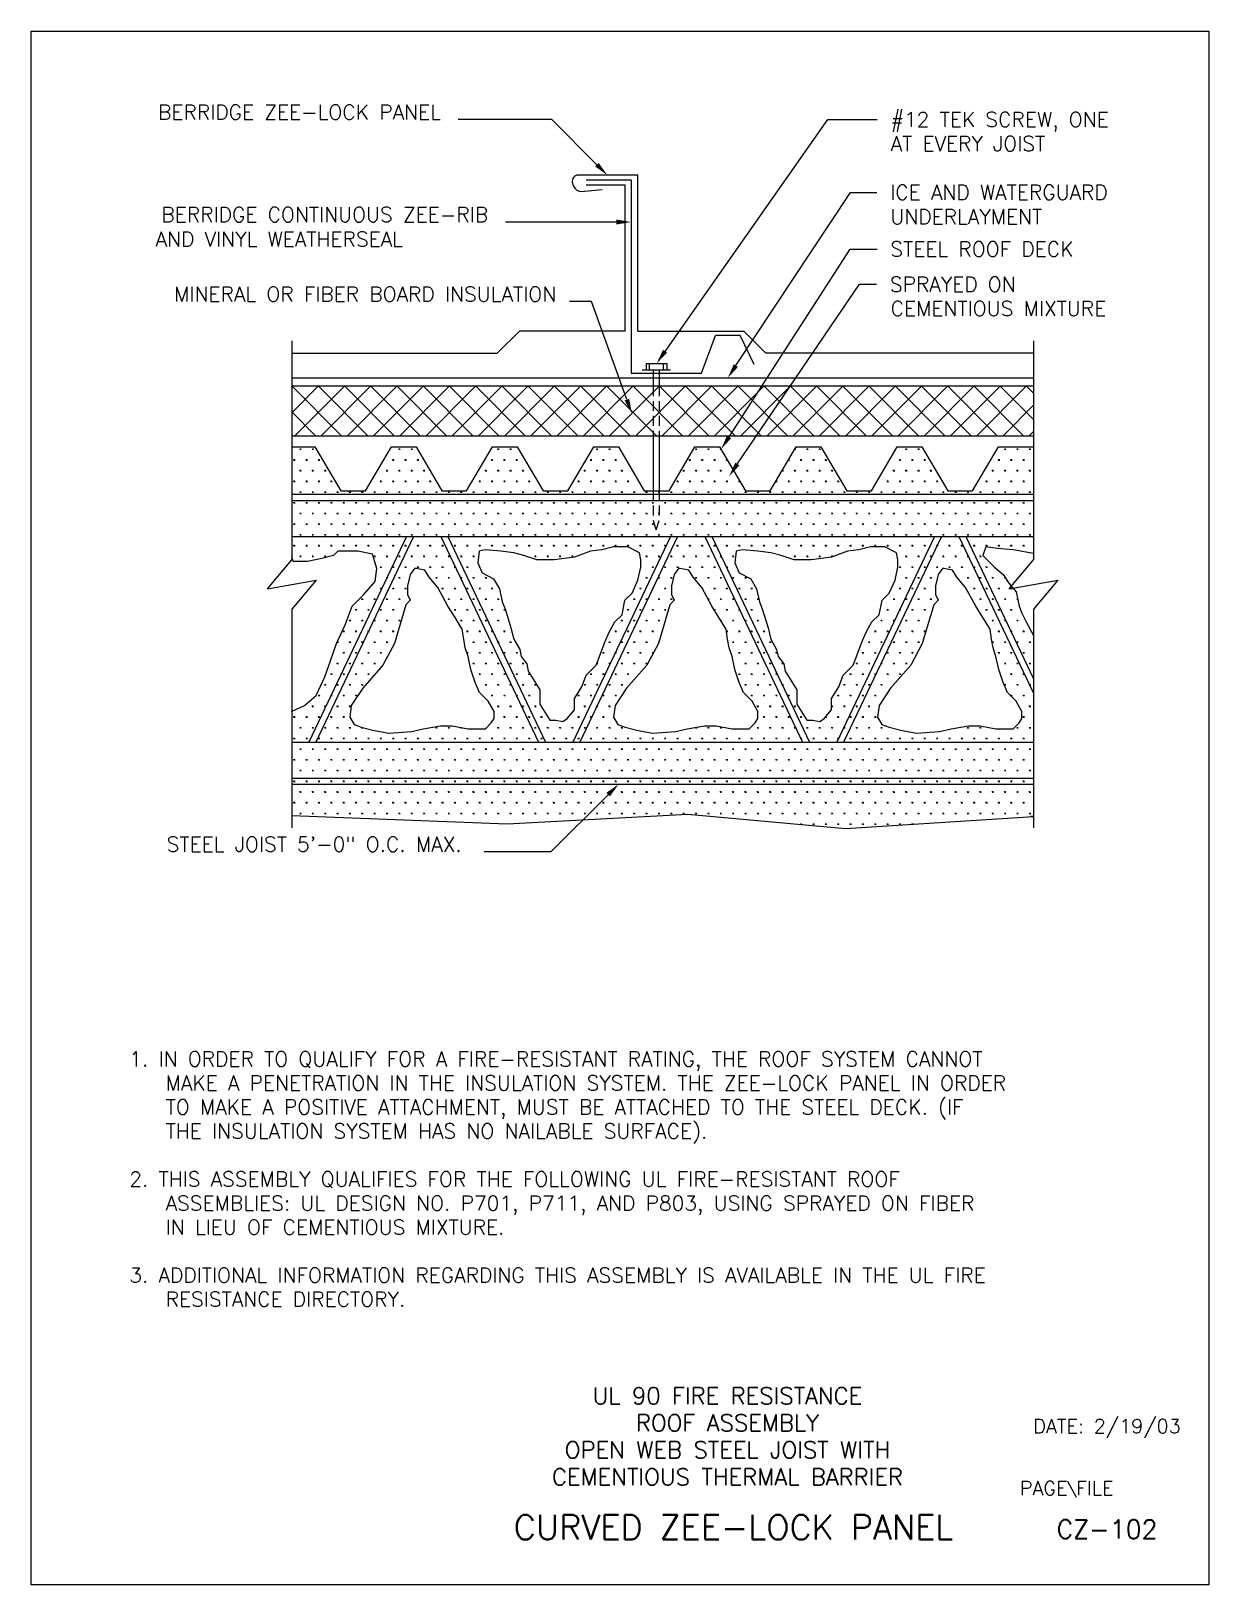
# Model space of a CAD drawing. Extents: x 0 to 23.8, y 0 to 31.4.
import ezdxf
from ezdxf.enums import TextEntityAlignment as Align

# ---------------------------------------------------------------- set-up
doc = ezdxf.new("R2010")
doc.units = 0
doc.header["$LTSCALE"] = 0.39999
doc.header["$MEASUREMENT"] = 0
doc.linetypes.add('HIDDENX2', pattern=[0.75, 0.5, -0.25])
doc.layers.get('0').update_dxf_attribs({"linetype": 'CONTINUOUS'})
for name, color, linetype in [('BORDER', 7, 'CONTINUOUS'), ('CMP-FLSH', 7, 'CONTINUOUS'), ('DIM-TXT', 7, 'CONTINUOUS'), ('STRCTR', 7, 'CONTINUOUS')]:
    doc.layers.add(name, color=color, linetype=linetype)
doc.styles.add('ROMANS', font='romans', dxfattribs={"height": 0.3})

msp = doc.modelspace()

# ---------------------------------------------------------------- texts
at = {"layer": 'BORDER', "color": 3, "linetype": 'CONTINUOUS', "style": 'ROMANS'}
for s, p in [('UL 90 FIRE RESISTANCE', (14.084, 3.654)), ('ROOF ASSEMBLY', (14.084, 3.107)), ('OPEN WEB STEEL JOIST WITH', (14.084, 2.561)), ('CEMENTIOUS THERMAL BARRIER', (14.084, 2.014))]:
    msp.add_text(s, height=0.3375, dxfattribs=at).set_placement(p, align=Align.CENTER)
msp.add_text('DATE: 2/19/03', height=0.2853, dxfattribs=at).set_placement((21.758, 3.187), align=Align.MIDDLE)
msp.add_text('PAGE\\FILE', height=0.2853, dxfattribs=at).set_placement((19.995, 1.815))
at = {"layer": 'BORDER', "color": 5, "style": 'ROMANS'}
msp.add_text('CURVED ZEE-LOCK PANEL', height=0.49859, dxfattribs=at).set_placement((14.206, 1.166), align=Align.MIDDLE)
at = {"layer": 'BORDER', "color": 2, "linetype": 'CONTINUOUS', "style": 'ROMANS'}
msp.add_text('CZ-102', height=0.375, dxfattribs=at).set_placement((21.758, 1.125), align=Align.MIDDLE)
at = {"layer": 'DIM-TXT', "color": 3, "linetype": 'CONTINUOUS', "style": 'ROMANS'}
for s, p in [('BERRIDGE ZEE-LOCK PANEL', (8.289, 29.621)), ('BERRIDGE CONTINUOUS ZEE-RIB', (9.244, 27.55)), ('AND VINYL WEATHERSEAL', (7.52, 27.055)), ('MINERAL OR FIBER BOARD INSULATION', (10.62, 25.943)), ('STEEL JOIST 5\'-0" O.C. MAX.', (8.709, 14.822))]:
    msp.add_text(s, height=0.3, dxfattribs=at).set_placement(p, align=Align.RIGHT)
for s, p in [('#12 TEK SCREW, ONE', (17.384, 29.471)), ('AT EVERY JOIST', (17.384, 28.985)), ('ICE AND WATERGUARD', (17.376, 28)), ('UNDERLAYMENT', (17.376, 27.507)), ('STEEL ROOF DECK', (17.378, 26.854)), ('SPRAYED ON', (17.367, 26.141)), ('CEMENTIOUS MIXTURE', (17.384, 25.651)), ('1. IN ORDER TO QUALIFY FOR A FIRE-RESISTANT RATING, THE ROOF SYSTEM CANNOT', (1.986, 10.482)), ('MAKE A PENETRATION IN THE INSULATION SYSTEM. THE ZEE-LOCK PANEL IN ORDER', (2.721, 9.996)), ('TO MAKE A POSITIVE ATTACHMENT, MUST BE ATTACHED TO THE STEEL DECK. (IF', (2.721, 9.511)), ('THE INSULATION SYSTEM HAS NO NAILABLE SURFACE).', (2.721, 9.025)), ('2. THIS ASSEMBLY QUALIFIES FOR THE FOLLOWING UL FIRE-RESISTANT ROOF', (1.986, 8.054)), ('ASSEMBLIES: UL DESIGN NO. P701, P711, AND P803, USING SPRAYED ON FIBER', (2.721, 7.568)), ('IN LIEU OF CEMENTIOUS MIXTURE.', (2.721, 7.082)), ('3. ADDITIONAL INFORMATION REGARDING THIS ASSEMBLY IS AVAILABLE IN THE UL FIRE', (1.986, 6.111)), ('RESISTANCE DIRECTORY.', (2.721, 5.625))]:
    msp.add_text(s, height=0.3, dxfattribs=at).set_placement(p)

# ---------------------------------------------------------------- blocks, each defined once
blk = doc.blocks.new('*X0')
at = {"color": 0, "linetype": 'CONTINUOUS'}
for p, q in [((3.375, 21.434), (3.406, 21.434)), ((3.383, 21.434), (3.378, 21.443)), ((3.387, 21.434), (3.387, 21.447)), ((3.391, 21.434), (3.391, 21.45)), ((3.395, 21.434), (3.395, 21.447)), ((3.398, 21.434), (3.403, 21.443)), ((3.625, 21.434), (3.656, 21.434)), ((3.633, 21.434), (3.628, 21.443)), ((3.637, 21.434), (3.637, 21.447)), ((3.641, 21.434), (3.641, 21.45)), ((3.645, 21.434), (3.645, 21.447)), ((3.648, 21.434), (3.653, 21.443)), ((3.875, 21.434), (3.906, 21.434)), ((3.883, 21.434), (3.878, 21.443)), ((3.887, 21.434), (3.887, 21.447)), ((3.891, 21.434), (3.891, 21.45)), ((3.895, 21.434), (3.895, 21.447)), ((3.898, 21.434), (3.903, 21.443)), ((4.125, 21.434), (4.156, 21.434)), ((4.133, 21.434), (4.128, 21.443)), ((4.137, 21.434), (4.137, 21.447)), ((4.141, 21.434), (4.141, 21.45)), ((4.145, 21.434), (4.145, 21.447)), ((4.148, 21.434), (4.153, 21.443)), ((4.375, 21.434), (4.406, 21.434)), ((4.383, 21.434), (4.378, 21.443)), ((4.387, 21.434), (4.387, 21.447)), ((4.391, 21.434), (4.391, 21.45)), ((4.395, 21.434), (4.395, 21.447)), ((4.398, 21.434), (4.403, 21.443)), ((4.625, 21.434), (4.656, 21.434)), ((4.633, 21.434), (4.628, 21.443)), ((4.637, 21.434), (4.637, 21.447)), ((4.641, 21.434), (4.641, 21.45)), ((4.645, 21.434), (4.645, 21.447)), ((4.648, 21.434), (4.653, 21.443)), ((4.875, 21.434), (4.906, 21.434)), ((4.883, 21.434), (4.878, 21.443)), ((4.887, 21.434), (4.887, 21.447)), ((4.891, 21.434), (4.891, 21.45)), ((4.895, 21.434), (4.895, 21.447)), ((4.898, 21.434), (4.903, 21.443)), ((5.125, 21.434), (5.156, 21.434)), ((5.133, 21.434), (5.128, 21.443)), ((5.137, 21.434), (5.137, 21.447)), ((5.141, 21.434), (5.141, 21.45)), ((5.145, 21.434), (5.145, 21.447)), ((5.148, 21.434), (5.153, 21.443)), ((5.375, 21.434), (5.406, 21.434)), ((5.383, 21.434), (5.378, 21.443)), ((5.387, 21.434), (5.387, 21.447)), ((5.391, 21.434), (5.391, 21.45)), ((5.395, 21.434), (5.395, 21.447)), ((5.398, 21.434), (5.403, 21.443)), ((5.625, 21.434), (5.656, 21.434)), ((5.633, 21.434), (5.628, 21.443)), ((5.637, 21.434), (5.637, 21.447)), ((5.641, 21.434), (5.641, 21.45)), ((5.645, 21.434), (5.645, 21.447)), ((5.648, 21.434), (5.653, 21.443)), ((5.875, 21.434), (5.906, 21.434)), ((5.883, 21.434), (5.878, 21.443)), ((5.887, 21.434), (5.887, 21.447)), ((5.891, 21.434), (5.891, 21.45)), ((5.895, 21.434), (5.895, 21.447)), ((5.898, 21.434), (5.903, 21.443)), ((6.125, 21.434), (6.156, 21.434)), ((6.133, 21.434), (6.128, 21.443)), ((6.137, 21.434), (6.137, 21.447)), ((6.141, 21.434), (6.141, 21.45)), ((6.145, 21.434), (6.145, 21.447)), ((6.148, 21.434), (6.153, 21.443)), ((6.375, 21.434), (6.406, 21.434)), ((6.383, 21.434), (6.378, 21.443)), ((6.387, 21.434), (6.387, 21.447)), ((6.391, 21.434), (6.391, 21.45)), ((6.395, 21.434), (6.395, 21.447)), ((6.398, 21.434), (6.403, 21.443)), ((6.625, 21.434), (6.656, 21.434)), ((6.633, 21.434), (6.628, 21.443)), ((6.637, 21.434), (6.637, 21.447)), ((6.641, 21.434), (6.641, 21.45)), ((6.645, 21.434), (6.645, 21.447)), ((6.648, 21.434), (6.653, 21.443)), ((6.875, 21.434), (6.906, 21.434)), ((6.883, 21.434), (6.878, 21.443)), ((6.887, 21.434), (6.887, 21.447)), ((6.891, 21.434), (6.891, 21.45)), ((6.895, 21.434), (6.895, 21.447)), ((6.898, 21.434), (6.903, 21.443)), ((7.125, 21.434), (7.156, 21.434)), ((7.133, 21.434), (7.128, 21.443)), ((7.137, 21.434), (7.137, 21.447)), ((7.141, 21.434), (7.141, 21.45)), ((7.145, 21.434), (7.145, 21.447)), ((7.148, 21.434), (7.153, 21.443)), ((7.375, 21.434), (7.406, 21.434)), ((7.383, 21.434), (7.378, 21.443)), ((7.387, 21.434), (7.387, 21.447)), ((7.391, 21.434), (7.391, 21.45)), ((7.395, 21.434), (7.395, 21.447)), ((7.398, 21.434), (7.403, 21.443)), ((7.625, 21.434), (7.656, 21.434)), ((7.633, 21.434), (7.628, 21.443)), ((7.637, 21.434), (7.637, 21.447)), ((7.641, 21.434), (7.641, 21.45)), ((7.645, 21.434), (7.645, 21.447)), ((7.648, 21.434), (7.653, 21.443)), ((7.875, 21.434), (7.906, 21.434)), ((7.883, 21.434), (7.878, 21.443)), ((7.887, 21.434), (7.887, 21.447)), ((7.891, 21.434), (7.891, 21.45)), ((7.895, 21.434), (7.895, 21.447)), ((7.898, 21.434), (7.903, 21.443)), ((8.125, 21.434), (8.156, 21.434)), ((8.133, 21.434), (8.128, 21.443)), ((8.137, 21.434), (8.137, 21.447)), ((8.141, 21.434), (8.141, 21.45)), ((8.145, 21.434), (8.145, 21.447)), ((8.148, 21.434), (8.153, 21.443)), ((8.375, 21.434), (8.406, 21.434)), ((8.383, 21.434), (8.378, 21.443)), ((8.387, 21.434), (8.387, 21.447)), ((8.391, 21.434), (8.391, 21.45)), ((8.395, 21.434), (8.395, 21.447)), ((8.398, 21.434), (8.403, 21.443)), ((8.625, 21.434), (8.656, 21.434)), ((8.633, 21.434), (8.628, 21.443)), ((8.637, 21.434), (8.637, 21.447)), ((8.641, 21.434), (8.641, 21.45)), ((8.645, 21.434), (8.645, 21.447)), ((8.648, 21.434), (8.653, 21.443)), ((8.875, 21.434), (8.906, 21.434)), ((8.883, 21.434), (8.878, 21.443)), ((8.887, 21.434), (8.887, 21.447)), ((8.891, 21.434), (8.891, 21.45)), ((8.895, 21.434), (8.895, 21.447)), ((8.898, 21.434), (8.903, 21.443)), ((9.125, 21.434), (9.156, 21.434)), ((9.133, 21.434), (9.128, 21.443)), ((9.137, 21.434), (9.137, 21.447)), ((9.141, 21.434), (9.141, 21.45)), ((9.145, 21.434), (9.145, 21.447)), ((9.148, 21.434), (9.153, 21.443)), ((9.375, 21.434), (9.406, 21.434)), ((9.383, 21.434), (9.378, 21.443)), ((9.387, 21.434), (9.387, 21.447)), ((9.391, 21.434), (9.391, 21.45)), ((9.395, 21.434), (9.395, 21.447)), ((9.398, 21.434), (9.403, 21.443)), ((9.625, 21.434), (9.656, 21.434)), ((9.633, 21.434), (9.628, 21.443)), ((9.637, 21.434), (9.637, 21.447)), ((9.641, 21.434), (9.641, 21.45)), ((9.645, 21.434), (9.645, 21.447)), ((9.648, 21.434), (9.653, 21.443)), ((9.875, 21.434), (9.906, 21.434)), ((9.883, 21.434), (9.878, 21.443)), ((9.887, 21.434), (9.887, 21.447)), ((9.891, 21.434), (9.891, 21.45)), ((9.895, 21.434), (9.895, 21.447)), ((9.898, 21.434), (9.903, 21.443)), ((10.125, 21.434), (10.156, 21.434)), ((10.133, 21.434), (10.128, 21.443)), ((10.137, 21.434), (10.137, 21.447)), ((10.141, 21.434), (10.141, 21.45)), ((10.145, 21.434), (10.145, 21.447)), ((10.148, 21.434), (10.153, 21.443)), ((10.375, 21.434), (10.406, 21.434)), ((10.383, 21.434), (10.378, 21.443)), ((10.387, 21.434), (10.387, 21.447)), ((10.391, 21.434), (10.391, 21.45)), ((10.395, 21.434), (10.395, 21.447)), ((10.398, 21.434), (10.403, 21.443)), ((10.625, 21.434), (10.656, 21.434)), ((10.633, 21.434), (10.628, 21.443)), ((10.637, 21.434), (10.637, 21.447)), ((10.641, 21.434), (10.641, 21.45)), ((10.645, 21.434), (10.645, 21.447)), ((10.648, 21.434), (10.653, 21.443)), ((10.875, 21.434), (10.906, 21.434)), ((10.883, 21.434), (10.878, 21.443)), ((10.887, 21.434), (10.887, 21.447)), ((10.891, 21.434), (10.891, 21.45)), ((10.895, 21.434), (10.895, 21.447)), ((10.898, 21.434), (10.903, 21.443)), ((11.125, 21.434), (11.156, 21.434)), ((11.133, 21.434), (11.128, 21.443)), ((11.137, 21.434), (11.137, 21.447)), ((11.141, 21.434), (11.141, 21.45)), ((11.145, 21.434), (11.145, 21.447)), ((11.148, 21.434), (11.153, 21.443)), ((11.375, 21.434), (11.406, 21.434)), ((11.383, 21.434), (11.378, 21.443)), ((11.387, 21.434), (11.387, 21.447)), ((11.391, 21.434), (11.391, 21.45)), ((11.395, 21.434), (11.395, 21.447)), ((11.398, 21.434), (11.403, 21.443)), ((11.625, 21.434), (11.656, 21.434)), ((11.633, 21.434), (11.628, 21.443)), ((11.637, 21.434), (11.637, 21.447)), ((11.641, 21.434), (11.641, 21.45)), ((11.645, 21.434), (11.645, 21.447)), ((11.648, 21.434), (11.653, 21.443)), ((11.875, 21.434), (11.906, 21.434)), ((11.883, 21.434), (11.878, 21.443)), ((11.887, 21.434), (11.887, 21.447)), ((11.891, 21.434), (11.891, 21.45)), ((11.895, 21.434), (11.895, 21.447)), ((11.898, 21.434), (11.903, 21.443)), ((12.125, 21.434), (12.156, 21.434)), ((12.133, 21.434), (12.128, 21.443)), ((12.137, 21.434), (12.137, 21.447)), ((12.141, 21.434), (12.141, 21.45)), ((12.145, 21.434), (12.145, 21.447)), ((12.148, 21.434), (12.153, 21.443)), ((12.375, 21.434), (12.406, 21.434)), ((12.383, 21.434), (12.378, 21.443)), ((12.387, 21.434), (12.387, 21.447)), ((12.391, 21.434), (12.391, 21.45)), ((12.395, 21.434), (12.395, 21.447)), ((12.398, 21.434), (12.403, 21.443)), ((12.625, 21.434), (12.656, 21.434)), ((12.633, 21.434), (12.628, 21.443)), ((12.637, 21.434), (12.637, 21.447)), ((12.641, 21.434), (12.641, 21.45)), ((12.645, 21.434), (12.645, 21.447)), ((12.648, 21.434), (12.653, 21.443)), ((12.875, 21.434), (12.906, 21.434)), ((12.883, 21.434), (12.878, 21.443)), ((12.887, 21.434), (12.887, 21.447)), ((12.891, 21.434), (12.891, 21.45)), ((12.895, 21.434), (12.895, 21.447)), ((12.898, 21.434), (12.903, 21.443)), ((13.125, 21.434), (13.156, 21.434)), ((13.133, 21.434), (13.128, 21.443)), ((13.137, 21.434), (13.137, 21.447)), ((13.141, 21.434), (13.141, 21.45)), ((13.145, 21.434), (13.145, 21.447)), ((13.148, 21.434), (13.153, 21.443)), ((13.375, 21.434), (13.406, 21.434)), ((13.383, 21.434), (13.378, 21.443)), ((13.387, 21.434), (13.387, 21.447)), ((13.391, 21.434), (13.391, 21.45)), ((13.395, 21.434), (13.395, 21.447)), ((13.398, 21.434), (13.403, 21.443)), ((13.625, 21.434), (13.656, 21.434)), ((13.633, 21.434), (13.628, 21.443)), ((13.637, 21.434), (13.637, 21.447)), ((13.641, 21.434), (13.641, 21.45)), ((13.645, 21.434), (13.645, 21.447)), ((13.648, 21.434), (13.653, 21.443)), ((13.875, 21.434), (13.906, 21.434)), ((13.883, 21.434), (13.878, 21.443)), ((13.887, 21.434), (13.887, 21.447)), ((13.891, 21.434), (13.891, 21.45)), ((13.895, 21.434), (13.895, 21.447)), ((13.898, 21.434), (13.903, 21.443)), ((14.125, 21.434), (14.156, 21.434)), ((14.133, 21.434), (14.128, 21.443)), ((14.137, 21.434), (14.137, 21.447)), ((14.141, 21.434), (14.141, 21.45)), ((14.145, 21.434), (14.145, 21.447)), ((14.148, 21.434), (14.153, 21.443)), ((14.375, 21.434), (14.406, 21.434)), ((14.383, 21.434), (14.378, 21.443)), ((14.387, 21.434), (14.387, 21.447)), ((14.391, 21.434), (14.391, 21.45)), ((14.395, 21.434), (14.395, 21.447)), ((14.398, 21.434), (14.403, 21.443)), ((14.625, 21.434), (14.656, 21.434)), ((14.633, 21.434), (14.628, 21.443)), ((14.637, 21.434), (14.637, 21.447)), ((14.641, 21.434), (14.641, 21.45)), ((14.645, 21.434), (14.645, 21.447)), ((14.648, 21.434), (14.653, 21.443)), ((14.875, 21.434), (14.906, 21.434)), ((14.883, 21.434), (14.878, 21.443)), ((14.887, 21.434), (14.887, 21.447)), ((14.891, 21.434), (14.891, 21.45)), ((14.895, 21.434), (14.895, 21.447)), ((14.898, 21.434), (14.903, 21.443)), ((15.125, 21.434), (15.156, 21.434)), ((15.133, 21.434), (15.128, 21.443)), ((15.137, 21.434), (15.137, 21.447)), ((15.141, 21.434), (15.141, 21.45)), ((15.145, 21.434), (15.145, 21.447)), ((15.148, 21.434), (15.153, 21.443)), ((15.375, 21.434), (15.406, 21.434)), ((15.383, 21.434), (15.378, 21.443)), ((15.387, 21.434), (15.387, 21.447)), ((15.391, 21.434), (15.391, 21.45)), ((15.395, 21.434), (15.395, 21.447)), ((15.398, 21.434), (15.403, 21.443)), ((15.625, 21.434), (15.656, 21.434)), ((15.633, 21.434), (15.628, 21.443)), ((15.637, 21.434), (15.637, 21.447)), ((15.641, 21.434), (15.641, 21.45)), ((15.645, 21.434), (15.645, 21.447)), ((15.648, 21.434), (15.653, 21.443)), ((15.875, 21.434), (15.906, 21.434)), ((15.883, 21.434), (15.878, 21.443)), ((15.887, 21.434), (15.887, 21.447)), ((15.891, 21.434), (15.891, 21.45)), ((15.895, 21.434), (15.895, 21.447)), ((15.898, 21.434), (15.903, 21.443)), ((16.125, 21.434), (16.156, 21.434)), ((16.133, 21.434), (16.128, 21.443)), ((16.137, 21.434), (16.137, 21.447)), ((16.141, 21.434), (16.141, 21.45)), ((16.145, 21.434), (16.145, 21.447)), ((16.148, 21.434), (16.153, 21.443)), ((16.375, 21.434), (16.406, 21.434)), ((16.383, 21.434), (16.378, 21.443)), ((16.387, 21.434), (16.387, 21.447)), ((16.391, 21.434), (16.391, 21.45)), ((16.395, 21.434), (16.395, 21.447)), ((16.398, 21.434), (16.403, 21.443)), ((16.625, 21.434), (16.656, 21.434)), ((16.633, 21.434), (16.628, 21.443)), ((16.637, 21.434), (16.637, 21.447)), ((16.641, 21.434), (16.641, 21.45)), ((16.645, 21.434), (16.645, 21.447)), ((16.648, 21.434), (16.653, 21.443)), ((16.875, 21.434), (16.906, 21.434)), ((16.883, 21.434), (16.878, 21.443)), ((16.887, 21.434), (16.887, 21.447)), ((16.891, 21.434), (16.891, 21.45)), ((16.895, 21.434), (16.895, 21.447)), ((16.898, 21.434), (16.903, 21.443)), ((17.125, 21.434), (17.156, 21.434)), ((17.133, 21.434), (17.128, 21.443)), ((17.137, 21.434), (17.137, 21.447)), ((17.141, 21.434), (17.141, 21.45)), ((17.145, 21.434), (17.145, 21.447)), ((17.148, 21.434), (17.153, 21.443)), ((17.375, 21.434), (17.406, 21.434)), ((17.383, 21.434), (17.378, 21.443)), ((17.387, 21.434), (17.387, 21.447)), ((17.391, 21.434), (17.391, 21.45)), ((17.395, 21.434), (17.395, 21.447)), ((17.398, 21.434), (17.403, 21.443)), ((17.625, 21.434), (17.656, 21.434)), ((17.633, 21.434), (17.628, 21.443)), ((17.637, 21.434), (17.637, 21.447)), ((17.641, 21.434), (17.641, 21.45)), ((17.645, 21.434), (17.645, 21.447)), ((17.648, 21.434), (17.653, 21.443)), ((17.875, 21.434), (17.906, 21.434)), ((17.883, 21.434), (17.878, 21.443)), ((17.887, 21.434), (17.887, 21.447)), ((17.891, 21.434), (17.891, 21.45)), ((17.895, 21.434), (17.895, 21.447)), ((17.898, 21.434), (17.903, 21.443)), ((18.125, 21.434), (18.156, 21.434)), ((18.133, 21.434), (18.128, 21.443)), ((18.137, 21.434), (18.137, 21.447)), ((18.141, 21.434), (18.141, 21.45)), ((18.145, 21.434), (18.145, 21.447)), ((18.148, 21.434), (18.153, 21.443)), ((3.5, 21.218), (3.531, 21.218)), ((3.508, 21.218), (3.503, 21.226)), ((3.512, 21.218), (3.512, 21.23)), ((3.516, 21.218), (3.516, 21.233)), ((3.52, 21.218), (3.52, 21.23)), ((3.523, 21.218), (3.528, 21.226)), ((3.75, 21.218), (3.781, 21.218)), ((3.758, 21.218), (3.753, 21.226)), ((3.762, 21.218), (3.762, 21.23)), ((3.766, 21.218), (3.766, 21.233)), ((3.77, 21.218), (3.77, 21.23)), ((3.773, 21.218), (3.778, 21.226)), ((4, 21.218), (4.031, 21.218)), ((4.008, 21.218), (4.003, 21.226)), ((4.012, 21.218), (4.012, 21.23)), ((4.016, 21.218), (4.016, 21.233)), ((4.02, 21.218), (4.02, 21.23)), ((4.023, 21.218), (4.028, 21.226)), ((5, 21.218), (5.031, 21.218)), ((5.008, 21.218), (5.003, 21.226)), ((5.012, 21.218), (5.012, 21.23)), ((5.016, 21.218), (5.016, 21.233)), ((5.02, 21.218), (5.02, 21.23)), ((5.023, 21.218), (5.028, 21.226)), ((5.25, 21.218), (5.281, 21.218)), ((5.258, 21.218), (5.253, 21.226)), ((5.262, 21.218), (5.262, 21.23)), ((5.266, 21.218), (5.266, 21.233)), ((5.27, 21.218), (5.27, 21.23)), ((5.273, 21.218), (5.278, 21.226)), ((5.5, 21.218), (5.531, 21.218)), ((5.508, 21.218), (5.503, 21.226)), ((5.512, 21.218), (5.512, 21.23)), ((5.516, 21.218), (5.516, 21.233)), ((5.52, 21.218), (5.52, 21.23)), ((5.523, 21.218), (5.528, 21.226)), ((5.75, 21.218), (5.781, 21.218)), ((5.758, 21.218), (5.753, 21.226)), ((5.762, 21.218), (5.762, 21.23)), ((5.766, 21.218), (5.766, 21.233)), ((5.77, 21.218), (5.77, 21.23)), ((5.773, 21.218), (5.778, 21.226)), ((6, 21.218), (6.031, 21.218)), ((6.008, 21.218), (6.003, 21.226)), ((6.012, 21.218), (6.012, 21.23)), ((6.016, 21.218), (6.016, 21.233)), ((6.02, 21.218), (6.02, 21.23)), ((6.023, 21.218), (6.028, 21.226)), ((6.25, 21.218), (6.281, 21.218)), ((6.258, 21.218), (6.253, 21.226)), ((6.262, 21.218), (6.262, 21.23)), ((6.266, 21.218), (6.266, 21.233)), ((6.27, 21.218), (6.27, 21.23)), ((6.273, 21.218), (6.278, 21.226)), ((6.5, 21.218), (6.531, 21.218)), ((6.508, 21.218), (6.503, 21.226)), ((6.512, 21.218), (6.512, 21.23)), ((6.516, 21.218), (6.516, 21.233)), ((6.52, 21.218), (6.52, 21.23)), ((6.523, 21.218), (6.528, 21.226)), ((6.75, 21.218), (6.781, 21.218)), ((6.758, 21.218), (6.753, 21.226)), ((6.762, 21.218), (6.762, 21.23)), ((6.766, 21.218), (6.766, 21.233)), ((6.77, 21.218), (6.77, 21.23)), ((6.773, 21.218), (6.778, 21.226)), ((7, 21.218), (7.031, 21.218)), ((7.008, 21.218), (7.003, 21.226)), ((7.012, 21.218), (7.012, 21.23)), ((7.016, 21.218), (7.016, 21.233)), ((7.02, 21.218), (7.02, 21.23)), ((7.023, 21.218), (7.028, 21.226)), ((8.25, 21.218), (8.281, 21.218)), ((8.258, 21.218), (8.253, 21.226)), ((8.262, 21.218), (8.262, 21.23)), ((8.266, 21.218), (8.266, 21.233)), ((8.27, 21.218), (8.27, 21.23)), ((8.273, 21.218), (8.278, 21.226)), ((8.5, 21.218), (8.531, 21.218)), ((8.508, 21.218), (8.503, 21.226)), ((8.512, 21.218), (8.512, 21.23)), ((8.516, 21.218), (8.516, 21.233)), ((8.52, 21.218), (8.52, 21.23)), ((8.523, 21.218), (8.528, 21.226)), ((8.75, 21.218), (8.781, 21.218)), ((8.758, 21.218), (8.753, 21.226)), ((8.762, 21.218), (8.762, 21.23)), ((8.766, 21.218), (8.766, 21.233)), ((8.77, 21.218), (8.77, 21.23)), ((8.773, 21.218), (8.778, 21.226)), ((9, 21.218), (9.031, 21.218)), ((9.008, 21.218), (9.003, 21.226)), ((9.012, 21.218), (9.012, 21.23)), ((9.016, 21.218), (9.016, 21.233)), ((9.02, 21.218), (9.02, 21.23)), ((9.023, 21.218), (9.028, 21.226)), ((10.5, 21.218), (10.531, 21.218)), ((10.508, 21.218), (10.503, 21.226)), ((10.512, 21.218), (10.512, 21.23)), ((10.516, 21.218), (10.516, 21.233)), ((10.52, 21.218), (10.52, 21.23)), ((10.523, 21.218), (10.528, 21.226)), ((10.75, 21.218), (10.781, 21.218)), ((10.758, 21.218), (10.753, 21.226)), ((10.762, 21.218), (10.762, 21.23)), ((10.766, 21.218), (10.766, 21.233)), ((10.77, 21.218), (10.77, 21.23)), ((10.773, 21.218), (10.778, 21.226)), ((11, 21.218), (11.031, 21.218)), ((11.008, 21.218), (11.003, 21.226)), ((11.012, 21.218), (11.012, 21.23)), ((11.016, 21.218), (11.016, 21.233)), ((11.02, 21.218), (11.02, 21.23)), ((11.023, 21.218), (11.028, 21.226)), ((11.25, 21.218), (11.281, 21.218)), ((11.258, 21.218), (11.253, 21.226)), ((11.262, 21.218), (11.262, 21.23)), ((11.266, 21.218), (11.266, 21.233)), ((11.27, 21.218), (11.27, 21.23)), ((11.273, 21.218), (11.278, 21.226)), ((11.5, 21.218), (11.531, 21.218)), ((11.508, 21.218), (11.503, 21.226)), ((11.512, 21.218), (11.512, 21.23)), ((11.516, 21.218), (11.516, 21.233)), ((11.52, 21.218), (11.52, 21.23)), ((11.523, 21.218), (11.528, 21.226)), ((11.75, 21.218), (11.781, 21.218)), ((11.758, 21.218), (11.753, 21.226)), ((11.762, 21.218), (11.762, 21.23)), ((11.766, 21.218), (11.766, 21.233)), ((11.77, 21.218), (11.77, 21.23)), ((11.773, 21.218), (11.778, 21.226)), ((12, 21.218), (12.031, 21.218)), ((12.008, 21.218), (12.003, 21.226)), ((12.012, 21.218), (12.012, 21.23)), ((12.016, 21.218), (12.016, 21.233)), ((12.02, 21.218), (12.02, 21.23)), ((12.023, 21.218), (12.028, 21.226)), ((12.25, 21.218), (12.281, 21.218)), ((12.258, 21.218), (12.253, 21.226)), ((12.262, 21.218), (12.262, 21.23)), ((12.266, 21.218), (12.266, 21.233)), ((12.27, 21.218), (12.27, 21.23)), ((12.273, 21.218), (12.278, 21.226)), ((13.262, 21.224), (13.262, 21.23)), ((13.266, 21.222), (13.266, 21.233)), ((13.27, 21.221), (13.27, 21.23)), ((13.274, 21.219), (13.278, 21.226)), ((13.28, 21.218), (13.281, 21.218)), ((13.5, 21.218), (13.531, 21.218)), ((13.508, 21.218), (13.503, 21.226)), ((13.512, 21.218), (13.512, 21.23)), ((13.516, 21.218), (13.516, 21.233)), ((13.52, 21.218), (13.52, 21.23)), ((13.523, 21.218), (13.528, 21.226)), ((13.75, 21.218), (13.781, 21.218)), ((13.758, 21.218), (13.753, 21.226)), ((13.762, 21.218), (13.762, 21.23)), ((13.766, 21.218), (13.766, 21.233)), ((13.77, 21.218), (13.77, 21.23)), ((13.773, 21.218), (13.778, 21.226)), ((14, 21.218), (14.031, 21.218)), ((14.008, 21.218), (14.003, 21.226)), ((14.012, 21.218), (14.012, 21.23)), ((14.016, 21.218), (14.016, 21.233)), ((14.02, 21.218), (14.02, 21.23)), ((14.023, 21.218), (14.028, 21.226)), ((14.25, 21.218), (14.281, 21.218)), ((14.258, 21.218), (14.253, 21.226)), ((14.262, 21.218), (14.262, 21.23)), ((14.266, 21.218), (14.266, 21.233)), ((14.27, 21.218), (14.27, 21.23)), ((14.273, 21.218), (14.278, 21.226)), ((15.75, 21.218), (15.781, 21.218)), ((15.758, 21.218), (15.753, 21.226)), ((15.762, 21.218), (15.762, 21.23)), ((15.766, 21.218), (15.766, 21.233)), ((15.77, 21.218), (15.77, 21.23)), ((15.773, 21.218), (15.778, 21.226)), ((16, 21.218), (16.031, 21.218)), ((16.008, 21.218), (16.003, 21.226)), ((16.012, 21.218), (16.012, 21.23)), ((16.016, 21.218), (16.016, 21.233)), ((16.02, 21.218), (16.02, 21.23)), ((16.023, 21.218), (16.028, 21.226)), ((16.25, 21.218), (16.281, 21.218)), ((16.258, 21.218), (16.253, 21.226)), ((16.262, 21.218), (16.262, 21.23)), ((16.266, 21.218), (16.266, 21.233)), ((16.27, 21.218), (16.27, 21.23)), ((16.273, 21.218), (16.278, 21.226)), ((16.5, 21.218), (16.531, 21.218)), ((16.508, 21.218), (16.503, 21.226)), ((16.512, 21.218), (16.512, 21.23)), ((16.516, 21.218), (16.516, 21.233)), ((16.52, 21.218), (16.52, 21.23)), ((16.523, 21.218), (16.528, 21.226)), ((16.75, 21.218), (16.781, 21.218)), ((16.758, 21.218), (16.753, 21.226)), ((16.762, 21.218), (16.762, 21.23)), ((16.766, 21.218), (16.766, 21.233)), ((16.77, 21.218), (16.77, 21.23)), ((16.773, 21.218), (16.778, 21.226)), ((17, 21.218), (17.031, 21.218)), ((17.008, 21.218), (17.003, 21.226)), ((17.012, 21.218), (17.012, 21.23)), ((17.016, 21.218), (17.016, 21.233)), ((17.02, 21.218), (17.02, 21.23)), ((17.023, 21.218), (17.028, 21.226)), ((17.25, 21.218), (17.281, 21.218)), ((17.258, 21.218), (17.253, 21.226)), ((17.262, 21.218), (17.262, 21.23)), ((17.266, 21.218), (17.266, 21.233)), ((17.27, 21.218), (17.27, 21.23)), ((17.273, 21.218), (17.278, 21.226)), ((5.125, 21.001), (5.156, 21.001)), ((5.133, 21.001), (5.128, 21.01)), ((5.137, 21.001), (5.137, 21.014)), ((5.141, 21.001), (5.141, 21.017)), ((5.145, 21.001), (5.145, 21.014)), ((5.148, 21.001), (5.153, 21.01)), ((5.25, 20.785), (5.281, 20.785)), ((5.258, 20.785), (5.253, 20.793)), ((5.262, 20.785), (5.262, 20.797)), ((5.266, 20.785), (5.266, 20.8)), ((5.27, 20.785), (5.27, 20.797)), ((5.273, 20.785), (5.278, 20.793)), ((5.375, 21.001), (5.406, 21.001)), ((5.383, 21.001), (5.378, 21.01)), ((5.387, 21.001), (5.387, 21.014)), ((5.391, 21.001), (5.391, 21.017)), ((5.395, 21.001), (5.395, 21.014)), ((5.398, 21.001), (5.403, 21.01)), ((5.5, 20.785), (5.531, 20.785)), ((5.508, 20.785), (5.503, 20.793)), ((5.512, 20.785), (5.512, 20.797)), ((5.516, 20.785), (5.516, 20.8)), ((5.52, 20.785), (5.52, 20.797)), ((5.523, 20.785), (5.528, 20.793)), ((5.625, 21.001), (5.656, 21.001)), ((5.633, 21.001), (5.628, 21.01)), ((5.637, 21.001), (5.637, 21.014)), ((5.641, 21.001), (5.641, 21.017)), ((5.645, 21.001), (5.645, 21.014)), ((5.648, 21.001), (5.653, 21.01)), ((5.875, 21.001), (5.906, 21.001)), ((5.883, 21.001), (5.878, 21.01)), ((5.887, 21.001), (5.887, 21.014)), ((5.891, 21.001), (5.891, 21.017)), ((5.895, 21.001), (5.895, 21.014)), ((5.898, 21.001), (5.903, 21.01)), ((6.125, 21.001), (6.156, 21.001)), ((6.133, 21.001), (6.128, 21.01)), ((6.137, 21.001), (6.137, 21.014)), ((6.141, 21.001), (6.141, 21.017)), ((6.145, 21.001), (6.145, 21.014)), ((6.148, 21.001), (6.153, 21.01)), ((6.25, 20.785), (6.281, 20.785)), ((6.258, 20.785), (6.253, 20.793)), ((6.262, 20.785), (6.262, 20.797)), ((6.266, 20.785), (6.266, 20.8)), ((6.27, 20.785), (6.27, 20.797)), ((6.273, 20.785), (6.278, 20.793)), ((6.375, 21.001), (6.406, 21.001)), ((6.383, 21.001), (6.378, 21.01)), ((6.387, 21.001), (6.387, 21.014)), ((6.391, 21.001), (6.391, 21.017)), ((6.395, 21.001), (6.395, 21.014)), ((6.398, 21.001), (6.403, 21.01)), ((6.5, 20.785), (6.531, 20.785)), ((6.508, 20.785), (6.503, 20.793)), ((6.512, 20.785), (6.512, 20.797)), ((6.516, 20.785), (6.516, 20.8)), ((6.52, 20.785), (6.52, 20.797)), ((6.523, 20.785), (6.528, 20.793)), ((6.625, 21.001), (6.656, 21.001)), ((6.633, 21.001), (6.628, 21.01)), ((6.637, 21.001), (6.637, 21.014)), ((6.641, 21.001), (6.641, 21.017)), ((6.645, 21.001), (6.645, 21.014)), ((6.648, 21.001), (6.653, 21.01)), ((6.75, 20.785), (6.781, 20.785)), ((6.758, 20.785), (6.753, 20.793)), ((6.762, 20.785), (6.762, 20.797)), ((6.766, 20.785), (6.766, 20.8)), ((6.77, 20.785), (6.77, 20.797)), ((6.773, 20.785), (6.778, 20.793)), ((6.875, 21.001), (6.906, 21.001)), ((6.883, 21.001), (6.878, 21.01)), ((6.887, 21.001), (6.887, 21.014)), ((6.891, 21.001), (6.891, 21.017)), ((6.895, 21.001), (6.895, 21.014)), ((6.898, 21.001), (6.903, 21.01)), ((7, 20.785), (7.031, 20.785)), ((7.008, 20.785), (7.003, 20.793)), ((7.012, 20.785), (7.012, 20.797)), ((7.016, 20.785), (7.016, 20.8)), ((7.02, 20.785), (7.02, 20.797)), ((7.023, 20.785), (7.028, 20.793)), ((7.125, 21.001), (7.137, 21.001)), ((7.133, 21.001), (7.128, 21.01)), ((7.137, 21.001), (7.137, 21.002)), ((7.25, 20.785), (7.281, 20.785)), ((7.258, 20.785), (7.253, 20.793)), ((7.262, 20.785), (7.262, 20.797)), ((7.266, 20.785), (7.266, 20.8)), ((7.27, 20.785), (7.27, 20.797)), ((7.273, 20.785), (7.278, 20.793)), ((10.398, 21.001), (10.403, 21.01)), ((10.398, 21.001), (10.406, 21.001)), ((10.5, 20.785), (10.531, 20.785)), ((10.508, 20.785), (10.503, 20.793)), ((10.512, 20.785), (10.512, 20.797)), ((10.516, 20.785), (10.516, 20.8)), ((10.52, 20.785), (10.52, 20.797)), ((10.523, 20.785), (10.528, 20.793)), ((10.625, 21.001), (10.656, 21.001)), ((10.633, 21.001), (10.628, 21.01)), ((10.637, 21.001), (10.637, 21.014)), ((10.641, 21.001), (10.641, 21.017)), ((10.645, 21.001), (10.645, 21.014)), ((10.648, 21.001), (10.653, 21.01)), ((10.75, 20.785), (10.781, 20.785)), ((10.758, 20.785), (10.753, 20.793)), ((10.762, 20.785), (10.762, 20.797)), ((10.766, 20.785), (10.766, 20.8)), ((10.77, 20.785), (10.77, 20.797)), ((10.773, 20.785), (10.778, 20.793)), ((10.875, 21.001), (10.906, 21.001)), ((10.883, 21.001), (10.878, 21.01)), ((10.887, 21.001), (10.887, 21.014)), ((10.891, 21.001), (10.891, 21.017)), ((10.895, 21.001), (10.895, 21.014)), ((10.898, 21.001), (10.903, 21.01)), ((11, 20.785), (11.031, 20.785)), ((11.008, 20.785), (11.003, 20.793)), ((11.012, 20.785), (11.012, 20.797)), ((11.016, 20.785), (11.016, 20.8)), ((11.02, 20.785), (11.02, 20.797)), ((11.023, 20.785), (11.028, 20.793)), ((11.125, 21.001), (11.156, 21.001)), ((11.133, 21.001), (11.128, 21.01)), ((11.137, 21.001), (11.137, 21.014)), ((11.141, 21.001), (11.141, 21.017)), ((11.145, 21.001), (11.145, 21.014)), ((11.148, 21.001), (11.153, 21.01)), ((11.375, 21.001), (11.406, 21.001)), ((11.383, 21.001), (11.378, 21.01)), ((11.387, 21.001), (11.387, 21.014)), ((11.391, 21.001), (11.391, 21.017)), ((11.395, 21.001), (11.395, 21.014)), ((11.398, 21.001), (11.403, 21.01)), ((11.5, 20.785), (11.531, 20.785)), ((11.508, 20.785), (11.503, 20.793)), ((11.512, 20.785), (11.512, 20.797)), ((11.516, 20.785), (11.516, 20.8)), ((11.52, 20.785), (11.52, 20.797)), ((11.523, 20.785), (11.528, 20.793)), ((11.625, 21.001), (11.656, 21.001)), ((11.633, 21.001), (11.628, 21.01)), ((11.637, 21.001), (11.637, 21.014)), ((11.641, 21.001), (11.641, 21.017)), ((11.645, 21.001), (11.645, 21.014)), ((11.648, 21.001), (11.653, 21.01)), ((11.75, 20.785), (11.781, 20.785)), ((11.758, 20.785), (11.753, 20.793)), ((11.762, 20.785), (11.762, 20.797)), ((11.766, 20.785), (11.766, 20.8)), ((11.77, 20.785), (11.77, 20.797)), ((11.773, 20.785), (11.778, 20.793)), ((11.875, 21.001), (11.906, 21.001)), ((11.883, 21.001), (11.878, 21.01)), ((11.887, 21.001), (11.887, 21.014)), ((11.891, 21.001), (11.891, 21.017)), ((11.895, 21.001), (11.895, 21.014)), ((11.898, 21.001), (11.903, 21.01)), ((12, 20.785), (12.031, 20.785)), ((12.008, 20.785), (12.003, 20.793)), ((12.012, 20.785), (12.012, 20.797)), ((12.016, 20.785), (12.016, 20.8)), ((12.02, 20.785), (12.02, 20.797)), ((12.023, 20.785), (12.028, 20.793)), ((12.125, 21.001), (12.156, 21.001)), ((12.133, 21.001), (12.128, 21.01)), ((12.137, 21.001), (12.137, 21.014)), ((12.141, 21.001), (12.141, 21.017)), ((12.145, 21.001), (12.145, 21.014)), ((12.148, 21.001), (12.153, 21.01)), ((12.25, 20.785), (12.281, 20.785)), ((12.258, 20.785), (12.253, 20.793)), ((12.262, 20.785), (12.262, 20.797)), ((12.266, 20.785), (12.266, 20.8)), ((12.27, 20.785), (12.27, 20.797)), ((12.273, 20.785), (12.278, 20.793)), ((12.5, 20.785), (12.531, 20.785)), ((12.508, 20.785), (12.503, 20.793)), ((12.512, 20.785), (12.512, 20.797)), ((12.516, 20.785), (12.516, 20.8)), ((12.52, 20.785), (12.52, 20.797)), ((12.523, 20.785), (12.528, 20.793)), ((15.625, 21.001), (15.656, 21.001)), ((15.633, 21.001), (15.628, 21.01)), ((15.637, 21.001), (15.637, 21.014)), ((15.641, 21.001), (15.641, 21.017)), ((15.645, 21.001), (15.645, 21.014)), ((15.648, 21.001), (15.653, 21.01)), ((15.75, 20.785), (15.781, 20.785)), ((15.758, 20.785), (15.753, 20.793)), ((15.762, 20.785), (15.762, 20.797)), ((15.766, 20.785), (15.766, 20.8)), ((15.77, 20.785), (15.77, 20.797)), ((15.773, 20.785), (15.778, 20.793)), ((15.875, 21.001), (15.906, 21.001)), ((15.883, 21.001), (15.878, 21.01)), ((15.887, 21.001), (15.887, 21.014)), ((15.891, 21.001), (15.891, 21.017)), ((15.895, 21.001), (15.895, 21.014)), ((15.898, 21.001), (15.903, 21.01)), ((16, 20.785), (16.031, 20.785)), ((16.008, 20.785), (16.003, 20.793)), ((16.012, 20.785), (16.012, 20.797)), ((16.016, 20.785), (16.016, 20.8)), ((16.02, 20.785), (16.02, 20.797)), ((16.023, 20.785), (16.028, 20.793)), ((16.125, 21.001), (16.156, 21.001)), ((16.133, 21.001), (16.128, 21.01)), ((16.137, 21.001), (16.137, 21.014)), ((16.141, 21.001), (16.141, 21.017)), ((16.145, 21.001), (16.145, 21.014)), ((16.148, 21.001), (16.153, 21.01)), ((16.25, 20.785), (16.281, 20.785)), ((16.258, 20.785), (16.253, 20.793)), ((16.262, 20.785), (16.262, 20.797)), ((16.266, 20.785), (16.266, 20.8)), ((16.27, 20.785), (16.27, 20.797)), ((16.273, 20.785), (16.278, 20.793)), ((16.375, 21.001), (16.406, 21.001)), ((16.383, 21.001), (16.378, 21.01)), ((16.387, 21.001), (16.387, 21.014)), ((16.391, 21.001), (16.391, 21.017)), ((16.395, 21.001), (16.395, 21.014)), ((16.398, 21.001), (16.403, 21.01)), ((16.625, 21.001), (16.656, 21.001)), ((16.633, 21.001), (16.628, 21.01)), ((16.637, 21.001), (16.637, 21.014)), ((16.641, 21.001), (16.641, 21.017)), ((16.645, 21.001), (16.645, 21.014)), ((16.648, 21.001), (16.653, 21.01)), ((16.875, 21.001), (16.906, 21.001)), ((16.883, 21.001), (16.878, 21.01)), ((16.887, 21.001), (16.887, 21.014)), ((16.891, 21.001), (16.891, 21.017)), ((16.895, 21.001), (16.895, 21.014)), ((16.898, 21.001), (16.903, 21.01)), ((17, 20.785), (17.031, 20.785)), ((17.008, 20.785), (17.003, 20.793)), ((17.012, 20.785), (17.012, 20.797)), ((17.016, 20.785), (17.016, 20.8)), ((17.02, 20.785), (17.02, 20.797)), ((17.023, 20.785), (17.028, 20.793)), ((17.125, 21.001), (17.156, 21.001)), ((17.133, 21.001), (17.128, 21.01)), ((17.137, 21.001), (17.137, 21.014)), ((17.141, 21.001), (17.141, 21.017)), ((17.145, 21.001), (17.145, 21.014)), ((17.148, 21.001), (17.153, 21.01)), ((17.25, 20.785), (17.281, 20.785)), ((17.258, 20.785), (17.253, 20.793)), ((17.262, 20.785), (17.262, 20.797)), ((17.266, 20.785), (17.266, 20.8)), ((17.27, 20.785), (17.27, 20.797)), ((17.273, 20.785), (17.278, 20.793)), ((17.375, 21.001), (17.406, 21.001)), ((17.383, 21.001), (17.378, 21.01)), ((17.387, 21.001), (17.387, 21.014)), ((17.391, 21.001), (17.391, 21.017)), ((17.395, 21.001), (17.395, 21.014)), ((17.398, 21.001), (17.403, 21.01)), ((17.5, 20.785), (17.531, 20.785)), ((17.508, 20.785), (17.503, 20.793)), ((17.512, 20.785), (17.512, 20.797)), ((17.516, 20.785), (17.516, 20.8)), ((17.52, 20.785), (17.52, 20.797)), ((17.523, 20.785), (17.528, 20.793)), ((17.75, 20.785), (17.771, 20.785)), ((17.758, 20.785), (17.753, 20.793)), ((17.762, 20.785), (17.762, 20.797)), ((17.766, 20.785), (17.766, 20.793)), ((17.77, 20.785), (17.77, 20.787)), ((4.902, 20.568), (4.906, 20.568)), ((5.125, 20.568), (5.156, 20.568)), ((5.133, 20.568), (5.128, 20.577)), ((5.137, 20.568), (5.137, 20.581)), ((5.141, 20.568), (5.141, 20.584)), ((5.145, 20.568), (5.145, 20.581)), ((5.148, 20.568), (5.153, 20.577)), ((5.375, 20.568), (5.406, 20.568)), ((5.383, 20.568), (5.378, 20.577)), ((5.387, 20.568), (5.387, 20.581)), ((5.391, 20.568), (5.391, 20.584)), ((5.395, 20.568), (5.395, 20.581)), ((5.398, 20.568), (5.403, 20.577)), ((5.625, 20.568), (5.656, 20.568)), ((5.633, 20.568), (5.628, 20.577)), ((5.637, 20.568), (5.637, 20.581)), ((5.641, 20.568), (5.641, 20.584)), ((5.645, 20.568), (5.645, 20.581)), ((5.648, 20.568), (5.653, 20.577)), ((6.375, 20.568), (6.406, 20.568)), ((6.383, 20.568), (6.378, 20.577)), ((6.387, 20.568), (6.387, 20.581)), ((6.391, 20.568), (6.391, 20.584)), ((6.395, 20.568), (6.395, 20.581)), ((6.398, 20.568), (6.403, 20.577)), ((6.625, 20.568), (6.656, 20.568)), ((6.633, 20.568), (6.628, 20.577)), ((6.637, 20.568), (6.637, 20.581)), ((6.641, 20.568), (6.641, 20.584)), ((6.645, 20.568), (6.645, 20.581)), ((6.648, 20.568), (6.653, 20.577)), ((6.875, 20.568), (6.906, 20.568)), ((6.883, 20.568), (6.878, 20.577)), ((6.887, 20.568), (6.887, 20.581)), ((6.891, 20.568), (6.891, 20.584)), ((6.895, 20.568), (6.895, 20.581)), ((6.898, 20.568), (6.903, 20.577)), ((7.125, 20.568), (7.156, 20.568)), ((7.133, 20.568), (7.128, 20.577)), ((7.137, 20.568), (7.137, 20.581)), ((7.141, 20.568), (7.141, 20.584)), ((7.145, 20.568), (7.145, 20.581)), ((7.148, 20.568), (7.153, 20.577)), ((7.375, 20.568), (7.406, 20.568)), ((7.383, 20.568), (7.378, 20.577)), ((7.387, 20.568), (7.387, 20.581)), ((7.391, 20.568), (7.391, 20.584)), ((7.395, 20.568), (7.395, 20.581)), ((7.398, 20.568), (7.403, 20.577)), ((10.375, 20.568), (10.406, 20.568)), ((10.383, 20.568), (10.378, 20.577)), ((10.387, 20.568), (10.387, 20.581)), ((10.391, 20.568), (10.391, 20.584)), ((10.395, 20.568), (10.395, 20.581)), ((10.398, 20.568), (10.403, 20.577)), ((10.625, 20.568), (10.656, 20.568)), ((10.633, 20.568), (10.628, 20.577)), ((10.637, 20.568), (10.637, 20.581)), ((10.641, 20.568), (10.641, 20.584)), ((10.645, 20.568), (10.645, 20.581)), ((10.648, 20.568), (10.653, 20.577)), ((10.875, 20.568), (10.906, 20.568)), ((10.883, 20.568), (10.878, 20.577)), ((10.887, 20.568), (10.887, 20.581)), ((10.891, 20.568), (10.891, 20.584)), ((10.895, 20.568), (10.895, 20.581)), ((10.898, 20.568), (10.903, 20.577)), ((11.637, 20.576), (11.637, 20.581)), ((11.641, 20.569), (11.641, 20.584)), ((11.641, 20.568), (11.656, 20.568)), ((11.645, 20.568), (11.645, 20.581)), ((11.648, 20.568), (11.653, 20.577)), ((11.875, 20.568), (11.906, 20.568)), ((11.883, 20.568), (11.878, 20.577)), ((11.887, 20.568), (11.887, 20.581)), ((11.891, 20.568), (11.891, 20.584)), ((11.895, 20.568), (11.895, 20.581)), ((11.898, 20.568), (11.903, 20.577)), ((12.125, 20.568), (12.156, 20.568)), ((12.133, 20.568), (12.128, 20.577)), ((12.137, 20.568), (12.137, 20.581)), ((12.141, 20.568), (12.141, 20.584)), ((12.145, 20.568), (12.145, 20.581)), ((12.148, 20.568), (12.153, 20.577)), ((12.375, 20.568), (12.406, 20.568)), ((12.383, 20.568), (12.378, 20.577)), ((12.387, 20.568), (12.387, 20.581)), ((12.391, 20.568), (12.391, 20.584)), ((12.395, 20.568), (12.395, 20.581)), ((12.398, 20.568), (12.403, 20.577)), ((12.625, 20.568), (12.656, 20.568)), ((12.633, 20.568), (12.628, 20.577)), ((12.637, 20.568), (12.637, 20.581)), ((12.641, 20.568), (12.641, 20.584)), ((12.645, 20.568), (12.645, 20.581)), ((12.648, 20.568), (12.653, 20.577)), ((15.625, 20.568), (15.656, 20.568)), ((15.633, 20.568), (15.628, 20.577)), ((15.637, 20.568), (15.637, 20.581)), ((15.641, 20.568), (15.641, 20.584)), ((15.645, 20.568), (15.645, 20.581)), ((15.648, 20.568), (15.653, 20.577)), ((15.875, 20.568), (15.906, 20.568)), ((15.883, 20.568), (15.878, 20.577)), ((15.887, 20.568), (15.887, 20.581)), ((15.891, 20.568), (15.891, 20.584)), ((15.895, 20.568), (15.895, 20.581)), ((15.898, 20.568), (15.903, 20.577)), ((16.125, 20.568), (16.156, 20.568)), ((16.133, 20.568), (16.128, 20.577)), ((16.137, 20.568), (16.137, 20.581)), ((16.141, 20.568), (16.141, 20.584)), ((16.145, 20.568), (16.145, 20.581)), ((16.148, 20.568), (16.153, 20.577)), ((17.125, 20.568), (17.156, 20.568)), ((17.133, 20.568), (17.128, 20.577)), ((17.137, 20.568), (17.137, 20.581)), ((17.141, 20.568), (17.141, 20.584)), ((17.145, 20.568), (17.145, 20.581)), ((17.148, 20.568), (17.153, 20.577)), ((17.375, 20.568), (17.406, 20.568)), ((17.383, 20.568), (17.378, 20.577)), ((17.387, 20.568), (17.387, 20.581)), ((17.391, 20.568), (17.391, 20.584)), ((17.395, 20.568), (17.395, 20.581)), ((17.398, 20.568), (17.403, 20.577)), ((17.625, 20.568), (17.656, 20.568)), ((17.633, 20.568), (17.628, 20.577)), ((17.637, 20.568), (17.637, 20.581)), ((17.641, 20.568), (17.641, 20.584)), ((17.645, 20.568), (17.645, 20.581)), ((17.648, 20.568), (17.653, 20.577)), ((17.875, 20.568), (17.906, 20.568)), ((17.883, 20.568), (17.878, 20.577)), ((17.887, 20.568), (17.887, 20.581)), ((17.891, 20.568), (17.891, 20.584)), ((17.895, 20.568), (17.895, 20.581)), ((17.898, 20.568), (17.903, 20.577)), ((4.625, 20.135), (4.656, 20.135)), ((4.633, 20.135), (4.628, 20.144)), ((4.637, 20.135), (4.637, 20.148)), ((4.641, 20.135), (4.641, 20.151)), ((4.645, 20.135), (4.645, 20.148)), ((4.648, 20.135), (4.653, 20.144)), ((4.75, 20.352), (4.781, 20.352)), ((4.758, 20.352), (4.753, 20.36)), ((4.762, 20.352), (4.762, 20.364)), ((4.766, 20.352), (4.766, 20.367)), ((4.77, 20.352), (4.77, 20.364)), ((4.773, 20.352), (4.778, 20.36)), ((4.875, 20.135), (4.906, 20.135)), ((4.883, 20.135), (4.878, 20.144)), ((4.887, 20.135), (4.887, 20.148)), ((4.891, 20.135), (4.891, 20.151)), ((4.895, 20.135), (4.895, 20.148)), ((4.898, 20.135), (4.903, 20.144)), ((5, 20.352), (5.031, 20.352)), ((5.008, 20.352), (5.003, 20.36)), ((5.012, 20.352), (5.012, 20.364)), ((5.016, 20.352), (5.016, 20.367)), ((5.02, 20.352), (5.02, 20.364)), ((5.023, 20.352), (5.028, 20.36)), ((5.125, 20.135), (5.156, 20.135)), ((5.133, 20.135), (5.128, 20.144)), ((5.137, 20.135), (5.137, 20.148)), ((5.141, 20.135), (5.141, 20.151)), ((5.145, 20.135), (5.145, 20.148)), ((5.148, 20.135), (5.153, 20.144)), ((5.25, 20.352), (5.281, 20.352)), ((5.258, 20.352), (5.253, 20.36)), ((5.262, 20.352), (5.262, 20.364)), ((5.266, 20.352), (5.266, 20.367)), ((5.27, 20.352), (5.27, 20.364)), ((5.273, 20.352), (5.278, 20.36)), ((5.375, 20.135), (5.406, 20.135)), ((5.383, 20.135), (5.378, 20.144)), ((5.387, 20.135), (5.387, 20.148)), ((5.391, 20.135), (5.391, 20.151)), ((5.395, 20.135), (5.395, 20.148)), ((5.398, 20.135), (5.403, 20.144)), ((5.5, 20.352), (5.531, 20.352)), ((5.508, 20.352), (5.503, 20.36)), ((5.512, 20.352), (5.512, 20.364)), ((5.516, 20.352), (5.516, 20.367)), ((5.52, 20.352), (5.52, 20.364)), ((5.523, 20.352), (5.528, 20.36)), ((6.5, 20.352), (6.531, 20.352)), ((6.508, 20.352), (6.503, 20.36)), ((6.512, 20.352), (6.512, 20.364)), ((6.516, 20.352), (6.516, 20.367)), ((6.52, 20.352), (6.52, 20.364)), ((6.523, 20.352), (6.528, 20.36)), ((6.625, 20.135), (6.656, 20.135)), ((6.633, 20.135), (6.628, 20.144)), ((6.637, 20.135), (6.637, 20.148)), ((6.641, 20.135), (6.641, 20.151)), ((6.645, 20.135), (6.645, 20.148)), ((6.648, 20.135), (6.653, 20.144)), ((6.75, 20.352), (6.781, 20.352)), ((6.758, 20.352), (6.753, 20.36)), ((6.762, 20.352), (6.762, 20.364)), ((6.766, 20.352), (6.766, 20.367)), ((6.77, 20.352), (6.77, 20.364)), ((6.773, 20.352), (6.778, 20.36)), ((6.875, 20.135), (6.906, 20.135)), ((6.883, 20.135), (6.878, 20.144)), ((6.887, 20.135), (6.887, 20.148)), ((6.891, 20.135), (6.891, 20.151)), ((6.895, 20.135), (6.895, 20.148)), ((6.898, 20.135), (6.903, 20.144)), ((7, 20.352), (7.031, 20.352)), ((7.008, 20.352), (7.003, 20.36)), ((7.012, 20.352), (7.012, 20.364)), ((7.016, 20.352), (7.016, 20.367)), ((7.02, 20.352), (7.02, 20.364)), ((7.023, 20.352), (7.028, 20.36)), ((7.125, 20.135), (7.156, 20.135)), ((7.133, 20.135), (7.128, 20.144)), ((7.137, 20.135), (7.137, 20.148)), ((7.141, 20.135), (7.141, 20.151)), ((7.145, 20.135), (7.145, 20.148)), ((7.148, 20.135), (7.153, 20.144)), ((7.25, 20.352), (7.281, 20.352)), ((7.258, 20.352), (7.253, 20.36)), ((7.262, 20.352), (7.262, 20.364)), ((7.266, 20.352), (7.266, 20.367)), ((7.27, 20.352), (7.27, 20.364)), ((7.273, 20.352), (7.278, 20.36)), ((7.375, 20.135), (7.406, 20.135)), ((7.383, 20.135), (7.378, 20.144)), ((7.387, 20.135), (7.387, 20.148)), ((7.391, 20.135), (7.391, 20.151)), ((7.395, 20.135), (7.395, 20.148)), ((7.398, 20.135), (7.403, 20.144)), ((7.5, 20.352), (7.531, 20.352)), ((7.508, 20.352), (7.503, 20.36)), ((7.512, 20.352), (7.512, 20.364)), ((7.516, 20.352), (7.516, 20.367)), ((7.52, 20.352), (7.52, 20.364)), ((7.523, 20.352), (7.528, 20.36)), ((7.625, 20.135), (7.656, 20.135)), ((7.633, 20.135), (7.628, 20.144)), ((7.637, 20.135), (7.637, 20.148)), ((7.641, 20.135), (7.641, 20.151)), ((7.645, 20.135), (7.645, 20.148)), ((7.648, 20.135), (7.653, 20.144)), ((10.125, 20.135), (10.156, 20.135)), ((10.133, 20.135), (10.128, 20.144)), ((10.137, 20.135), (10.137, 20.148)), ((10.141, 20.135), (10.141, 20.151)), ((10.145, 20.135), (10.145, 20.148)), ((10.148, 20.135), (10.153, 20.144)), ((10.25, 20.352), (10.281, 20.352)), ((10.258, 20.352), (10.253, 20.36)), ((10.262, 20.352), (10.262, 20.364)), ((10.266, 20.352), (10.266, 20.367)), ((10.27, 20.352), (10.27, 20.364)), ((10.273, 20.352), (10.278, 20.36)), ((10.375, 20.135), (10.406, 20.135)), ((10.383, 20.135), (10.378, 20.144)), ((10.387, 20.135), (10.387, 20.148)), ((10.391, 20.135), (10.391, 20.151)), ((10.395, 20.135), (10.395, 20.148)), ((10.398, 20.135), (10.403, 20.144)), ((10.5, 20.352), (10.531, 20.352)), ((10.508, 20.352), (10.503, 20.36)), ((10.512, 20.352), (10.512, 20.364)), ((10.516, 20.352), (10.516, 20.367)), ((10.52, 20.352), (10.52, 20.364)), ((10.523, 20.352), (10.528, 20.36)), ((10.625, 20.135), (10.656, 20.135)), ((10.633, 20.135), (10.628, 20.144)), ((10.637, 20.135), (10.637, 20.148)), ((10.641, 20.135), (10.641, 20.151)), ((10.645, 20.135), (10.645, 20.148)), ((10.648, 20.135), (10.653, 20.144)), ((10.75, 20.352), (10.781, 20.352)), ((10.758, 20.352), (10.753, 20.36)), ((10.762, 20.352), (10.762, 20.364)), ((10.766, 20.352), (10.766, 20.367)), ((10.77, 20.352), (10.77, 20.364)), ((10.773, 20.352), (10.778, 20.36)), ((10.875, 20.135), (10.906, 20.135)), ((10.883, 20.135), (10.878, 20.144)), ((10.887, 20.135), (10.887, 20.148)), ((10.891, 20.135), (10.891, 20.151)), ((10.895, 20.135), (10.895, 20.148)), ((10.898, 20.135), (10.903, 20.144)), ((11, 20.352), (11.031, 20.352)), ((11.008, 20.352), (11.003, 20.36)), ((11.012, 20.352), (11.012, 20.364)), ((11.016, 20.352), (11.016, 20.367)), ((11.02, 20.352), (11.02, 20.364)), ((11.023, 20.352), (11.028, 20.36)), ((11.758, 20.352), (11.755, 20.357)), ((11.758, 20.352), (11.781, 20.352)), ((11.762, 20.352), (11.762, 20.364)), ((11.766, 20.352), (11.766, 20.367)), ((11.77, 20.352), (11.77, 20.364)), ((11.773, 20.352), (11.778, 20.36)), ((11.883, 20.135), (11.878, 20.144)), ((11.881, 20.135), (11.906, 20.135)), ((11.887, 20.135), (11.887, 20.148)), ((11.891, 20.135), (11.891, 20.151)), ((11.895, 20.135), (11.895, 20.148)), ((11.898, 20.135), (11.903, 20.144)), ((12, 20.352), (12.031, 20.352)), ((12.008, 20.352), (12.003, 20.36)), ((12.012, 20.352), (12.012, 20.364)), ((12.016, 20.352), (12.016, 20.367)), ((12.02, 20.352), (12.02, 20.364)), ((12.023, 20.352), (12.028, 20.36)), ((12.125, 20.135), (12.156, 20.135)), ((12.133, 20.135), (12.128, 20.144)), ((12.137, 20.135), (12.137, 20.148)), ((12.141, 20.135), (12.141, 20.151)), ((12.145, 20.135), (12.145, 20.148)), ((12.148, 20.135), (12.153, 20.144)), ((12.25, 20.352), (12.281, 20.352)), ((12.258, 20.352), (12.253, 20.36)), ((12.262, 20.352), (12.262, 20.364)), ((12.266, 20.352), (12.266, 20.367)), ((12.27, 20.352), (12.27, 20.364)), ((12.273, 20.352), (12.278, 20.36)), ((12.375, 20.135), (12.406, 20.135)), ((12.383, 20.135), (12.378, 20.144)), ((12.387, 20.135), (12.387, 20.148)), ((12.391, 20.135), (12.391, 20.151)), ((12.395, 20.135), (12.395, 20.148)), ((12.398, 20.135), (12.403, 20.144)), ((12.5, 20.352), (12.531, 20.352)), ((12.508, 20.352), (12.503, 20.36)), ((12.512, 20.352), (12.512, 20.364)), ((12.516, 20.352), (12.516, 20.367)), ((12.52, 20.352), (12.52, 20.364)), ((12.523, 20.352), (12.528, 20.36)), ((12.625, 20.135), (12.656, 20.135)), ((12.633, 20.135), (12.628, 20.144)), ((12.637, 20.135), (12.637, 20.148)), ((12.641, 20.135), (12.641, 20.151)), ((12.645, 20.135), (12.645, 20.148)), ((12.648, 20.135), (12.653, 20.144)), ((12.75, 20.352), (12.781, 20.352)), ((12.758, 20.352), (12.753, 20.36)), ((12.762, 20.352), (12.762, 20.364)), ((12.766, 20.352), (12.766, 20.367)), ((12.77, 20.352), (12.77, 20.364)), ((12.773, 20.352), (12.778, 20.36)), ((15.375, 20.135), (15.406, 20.135)), ((15.383, 20.135), (15.378, 20.144)), ((15.387, 20.135), (15.387, 20.148)), ((15.391, 20.135), (15.391, 20.151)), ((15.395, 20.135), (15.395, 20.148)), ((15.398, 20.135), (15.403, 20.144)), ((15.5, 20.352), (15.531, 20.352)), ((15.508, 20.352), (15.503, 20.36)), ((15.512, 20.352), (15.512, 20.364)), ((15.516, 20.352), (15.516, 20.367)), ((15.52, 20.352), (15.52, 20.364)), ((15.523, 20.352), (15.528, 20.36)), ((15.625, 20.135), (15.656, 20.135)), ((15.633, 20.135), (15.628, 20.144)), ((15.637, 20.135), (15.637, 20.148)), ((15.641, 20.135), (15.641, 20.151)), ((15.645, 20.135), (15.645, 20.148)), ((15.648, 20.135), (15.653, 20.144)), ((15.75, 20.352), (15.781, 20.352)), ((15.758, 20.352), (15.753, 20.36)), ((15.762, 20.352), (15.762, 20.364)), ((15.766, 20.352), (15.766, 20.367)), ((15.77, 20.352), (15.77, 20.364)), ((15.773, 20.352), (15.778, 20.36)), ((15.875, 20.135), (15.906, 20.135)), ((15.883, 20.135), (15.878, 20.144)), ((15.887, 20.135), (15.887, 20.148)), ((15.891, 20.135), (15.891, 20.151)), ((15.895, 20.135), (15.895, 20.148)), ((15.898, 20.135), (15.903, 20.144)), ((16, 20.352), (16.031, 20.352)), ((16.008, 20.352), (16.003, 20.36)), ((16.012, 20.352), (16.012, 20.364)), ((16.016, 20.352), (16.016, 20.367)), ((16.02, 20.352), (16.02, 20.364)), ((16.023, 20.352), (16.028, 20.36)), ((16.125, 20.135), (16.156, 20.135)), ((16.133, 20.135), (16.128, 20.144)), ((16.137, 20.135), (16.137, 20.148)), ((16.141, 20.135), (16.141, 20.151)), ((16.145, 20.135), (16.145, 20.148)), ((16.148, 20.135), (16.153, 20.144)), ((16.25, 20.352), (16.281, 20.352)), ((16.258, 20.352), (16.253, 20.36)), ((16.262, 20.352), (16.262, 20.364)), ((16.266, 20.352), (16.266, 20.367)), ((16.27, 20.352), (16.27, 20.364)), ((16.273, 20.352), (16.278, 20.36)), ((17.25, 20.352), (17.281, 20.352)), ((17.258, 20.352), (17.253, 20.36)), ((17.262, 20.352), (17.262, 20.364)), ((17.266, 20.352), (17.266, 20.367)), ((17.27, 20.352), (17.27, 20.364)), ((17.273, 20.352), (17.278, 20.36)), ((17.375, 20.135), (17.406, 20.135)), ((17.383, 20.135), (17.378, 20.144)), ((17.387, 20.135), (17.387, 20.148)), ((17.391, 20.135), (17.391, 20.151)), ((17.395, 20.135), (17.395, 20.148)), ((17.398, 20.135), (17.403, 20.144)), ((17.5, 20.352), (17.531, 20.352)), ((17.508, 20.352), (17.503, 20.36)), ((17.512, 20.352), (17.512, 20.364)), ((17.516, 20.352), (17.516, 20.367)), ((17.52, 20.352), (17.52, 20.364)), ((17.523, 20.352), (17.528, 20.36)), ((17.625, 20.135), (17.656, 20.135)), ((17.633, 20.135), (17.628, 20.144)), ((17.637, 20.135), (17.637, 20.148)), ((17.641, 20.135), (17.641, 20.151)), ((17.645, 20.135), (17.645, 20.148)), ((17.648, 20.135), (17.653, 20.144)), ((17.75, 20.352), (17.781, 20.352)), ((17.758, 20.352), (17.753, 20.36)), ((17.762, 20.352), (17.762, 20.364)), ((17.766, 20.352), (17.766, 20.367)), ((17.77, 20.352), (17.77, 20.364)), ((17.773, 20.352), (17.778, 20.36)), ((17.875, 20.135), (17.906, 20.135)), ((17.883, 20.135), (17.878, 20.144)), ((17.887, 20.135), (17.887, 20.148)), ((17.891, 20.135), (17.891, 20.151)), ((17.895, 20.135), (17.895, 20.148)), ((17.898, 20.135), (17.903, 20.144)), ((18, 20.352), (18.018, 20.352)), ((18.008, 20.352), (18.003, 20.36)), ((18.012, 20.352), (18.012, 20.364)), ((18.016, 20.352), (18.016, 20.364)), ((4.5, 19.919), (4.531, 19.919)), ((4.508, 19.919), (4.503, 19.927)), ((4.512, 19.919), (4.512, 19.931)), ((4.516, 19.919), (4.516, 19.934)), ((4.52, 19.919), (4.52, 19.931)), ((4.523, 19.919), (4.528, 19.927)), ((4.75, 19.919), (4.781, 19.919)), ((4.758, 19.919), (4.753, 19.927)), ((4.762, 19.919), (4.762, 19.931)), ((4.766, 19.919), (4.766, 19.934)), ((4.77, 19.919), (4.77, 19.931)), ((4.773, 19.919), (4.778, 19.927)), ((5, 19.919), (5.031, 19.919)), ((5.008, 19.919), (5.003, 19.927)), ((5.012, 19.919), (5.012, 19.931)), ((5.016, 19.919), (5.016, 19.934)), ((5.02, 19.919), (5.02, 19.931)), ((5.023, 19.919), (5.028, 19.927)), ((5.25, 19.919), (5.281, 19.919)), ((5.258, 19.919), (5.253, 19.927)), ((5.262, 19.919), (5.262, 19.931)), ((5.266, 19.919), (5.266, 19.934)), ((5.27, 19.919), (5.27, 19.931)), ((5.273, 19.919), (5.278, 19.927)), ((5.5, 19.919), (5.531, 19.919)), ((5.508, 19.919), (5.503, 19.927)), ((5.512, 19.919), (5.512, 19.931)), ((5.516, 19.919), (5.516, 19.934)), ((5.52, 19.919), (5.52, 19.931)), ((5.523, 19.919), (5.528, 19.927)), ((6.75, 19.919), (6.781, 19.919)), ((6.758, 19.919), (6.753, 19.927)), ((6.762, 19.919), (6.762, 19.931)), ((6.766, 19.919), (6.766, 19.934)), ((6.77, 19.919), (6.77, 19.931)), ((6.773, 19.919), (6.778, 19.927)), ((7, 19.919), (7.031, 19.919)), ((7.008, 19.919), (7.003, 19.927)), ((7.012, 19.919), (7.012, 19.931)), ((7.016, 19.919), (7.016, 19.934)), ((7.02, 19.919), (7.02, 19.931)), ((7.023, 19.919), (7.028, 19.927)), ((7.25, 19.919), (7.281, 19.919)), ((7.258, 19.919), (7.253, 19.927)), ((7.262, 19.919), (7.262, 19.931)), ((7.266, 19.919), (7.266, 19.934)), ((7.27, 19.919), (7.27, 19.931)), ((7.273, 19.919), (7.278, 19.927)), ((7.5, 19.919), (7.531, 19.919)), ((7.508, 19.919), (7.503, 19.927)), ((7.512, 19.919), (7.512, 19.931)), ((7.516, 19.919), (7.516, 19.934)), ((7.52, 19.919), (7.52, 19.931)), ((7.523, 19.919), (7.528, 19.927)), ((10, 19.919), (10.031, 19.919)), ((10.008, 19.919), (10.003, 19.927)), ((10.012, 19.919), (10.012, 19.931)), ((10.016, 19.919), (10.016, 19.934)), ((10.02, 19.919), (10.02, 19.931)), ((10.023, 19.919), (10.028, 19.927)), ((10.25, 19.919), (10.281, 19.919)), ((10.258, 19.919), (10.253, 19.927)), ((10.262, 19.919), (10.262, 19.931)), ((10.266, 19.919), (10.266, 19.934)), ((10.27, 19.919), (10.27, 19.931)), ((10.273, 19.919), (10.278, 19.927)), ((10.5, 19.919), (10.531, 19.919)), ((10.508, 19.919), (10.503, 19.927)), ((10.512, 19.919), (10.512, 19.931)), ((10.516, 19.919), (10.516, 19.934)), ((10.52, 19.919), (10.52, 19.931)), ((10.523, 19.919), (10.528, 19.927)), ((10.75, 19.919), (10.781, 19.919)), ((10.758, 19.919), (10.753, 19.927)), ((10.762, 19.919), (10.762, 19.931)), ((10.766, 19.919), (10.766, 19.934)), ((10.77, 19.919), (10.77, 19.931)), ((10.773, 19.919), (10.778, 19.927)), ((12.012, 19.926), (12.012, 19.931)), ((12.016, 19.92), (12.016, 19.934)), ((12.017, 19.919), (12.031, 19.919)), ((12.02, 19.919), (12.02, 19.931)), ((12.023, 19.919), (12.028, 19.927)), ((12.25, 19.919), (12.281, 19.919)), ((12.258, 19.919), (12.253, 19.927)), ((12.262, 19.919), (12.262, 19.931)), ((12.266, 19.919), (12.266, 19.934)), ((12.27, 19.919), (12.27, 19.931)), ((12.273, 19.919), (12.278, 19.927)), ((12.5, 19.919), (12.531, 19.919)), ((12.508, 19.919), (12.503, 19.927)), ((12.512, 19.919), (12.512, 19.931)), ((12.516, 19.919), (12.516, 19.934)), ((12.52, 19.919), (12.52, 19.931)), ((12.523, 19.919), (12.528, 19.927)), ((12.75, 19.919), (12.781, 19.919)), ((12.758, 19.919), (12.753, 19.927)), ((12.762, 19.919), (12.762, 19.931)), ((12.766, 19.919), (12.766, 19.934)), ((12.77, 19.919), (12.77, 19.931)), ((12.773, 19.919), (12.778, 19.927)), ((15.25, 19.919), (15.281, 19.919)), ((15.258, 19.919), (15.253, 19.927)), ((15.262, 19.919), (15.262, 19.931)), ((15.266, 19.919), (15.266, 19.934)), ((15.27, 19.919), (15.27, 19.931)), ((15.273, 19.919), (15.278, 19.927)), ((15.5, 19.919), (15.531, 19.919)), ((15.508, 19.919), (15.503, 19.927)), ((15.512, 19.919), (15.512, 19.931)), ((15.516, 19.919), (15.516, 19.934)), ((15.52, 19.919), (15.52, 19.931)), ((15.523, 19.919), (15.528, 19.927)), ((15.75, 19.919), (15.781, 19.919)), ((15.758, 19.919), (15.753, 19.927)), ((15.762, 19.919), (15.762, 19.931)), ((15.766, 19.919), (15.766, 19.934)), ((15.77, 19.919), (15.77, 19.931)), ((15.773, 19.919), (15.778, 19.927)), ((16, 19.919), (16.031, 19.919)), ((16.008, 19.919), (16.003, 19.927)), ((16.012, 19.919), (16.012, 19.931)), ((16.016, 19.919), (16.016, 19.934)), ((16.02, 19.919), (16.02, 19.931)), ((16.023, 19.919), (16.028, 19.927)), ((17.5, 19.919), (17.531, 19.919)), ((17.508, 19.919), (17.503, 19.927)), ((17.512, 19.919), (17.512, 19.931)), ((17.516, 19.919), (17.516, 19.934)), ((17.52, 19.919), (17.52, 19.931)), ((17.523, 19.919), (17.528, 19.927)), ((17.75, 19.919), (17.781, 19.919)), ((17.758, 19.919), (17.753, 19.927)), ((17.762, 19.919), (17.762, 19.931)), ((17.766, 19.919), (17.766, 19.934)), ((17.77, 19.919), (17.77, 19.931)), ((17.773, 19.919), (17.778, 19.927)), ((18, 19.919), (18.031, 19.919)), ((18.008, 19.919), (18.003, 19.927)), ((18.012, 19.919), (18.012, 19.931)), ((18.016, 19.919), (18.016, 19.934)), ((18.02, 19.919), (18.02, 19.931)), ((18.023, 19.919), (18.028, 19.927)), ((4.254, 19.486), (4.281, 19.486)), ((4.258, 19.486), (4.255, 19.49)), ((4.262, 19.486), (4.262, 19.498)), ((4.266, 19.486), (4.266, 19.501)), ((4.27, 19.486), (4.27, 19.498)), ((4.273, 19.486), (4.278, 19.494)), ((4.375, 19.702), (4.406, 19.702)), ((4.383, 19.702), (4.378, 19.711)), ((4.387, 19.702), (4.387, 19.715)), ((4.391, 19.702), (4.391, 19.718)), ((4.395, 19.702), (4.395, 19.715)), ((4.398, 19.702), (4.403, 19.711)), ((4.5, 19.486), (4.531, 19.486)), ((4.508, 19.486), (4.503, 19.494)), ((4.512, 19.486), (4.512, 19.498)), ((4.516, 19.486), (4.516, 19.501)), ((4.52, 19.486), (4.52, 19.498)), ((4.523, 19.486), (4.528, 19.494)), ((4.625, 19.702), (4.656, 19.702)), ((4.633, 19.702), (4.628, 19.711)), ((4.637, 19.702), (4.637, 19.715)), ((4.641, 19.702), (4.641, 19.718)), ((4.645, 19.702), (4.645, 19.715)), ((4.648, 19.702), (4.653, 19.711)), ((4.75, 19.486), (4.781, 19.486)), ((4.758, 19.486), (4.753, 19.494)), ((4.762, 19.486), (4.762, 19.498)), ((4.766, 19.486), (4.766, 19.501)), ((4.77, 19.486), (4.77, 19.498)), ((4.773, 19.486), (4.778, 19.494)), ((4.875, 19.702), (4.906, 19.702)), ((4.883, 19.702), (4.878, 19.711)), ((4.887, 19.702), (4.887, 19.715)), ((4.891, 19.702), (4.891, 19.718)), ((4.895, 19.702), (4.895, 19.715)), ((4.898, 19.702), (4.903, 19.711)), ((5, 19.486), (5.031, 19.486)), ((5.008, 19.486), (5.003, 19.494)), ((5.012, 19.486), (5.012, 19.498)), ((5.016, 19.486), (5.016, 19.501)), ((5.02, 19.486), (5.02, 19.498)), ((5.023, 19.486), (5.028, 19.494)), ((5.125, 19.702), (5.156, 19.702)), ((5.133, 19.702), (5.128, 19.711)), ((5.137, 19.702), (5.137, 19.715)), ((5.141, 19.702), (5.141, 19.718)), ((5.145, 19.702), (5.145, 19.715)), ((5.148, 19.702), (5.153, 19.711)), ((5.25, 19.486), (5.281, 19.486)), ((5.258, 19.486), (5.253, 19.494)), ((5.262, 19.486), (5.262, 19.498)), ((5.266, 19.486), (5.266, 19.501)), ((5.27, 19.486), (5.27, 19.498)), ((5.273, 19.486), (5.278, 19.494)), ((5.375, 19.702), (5.406, 19.702)), ((5.383, 19.702), (5.378, 19.711)), ((5.387, 19.702), (5.387, 19.715)), ((5.391, 19.702), (5.391, 19.718)), ((5.395, 19.702), (5.395, 19.715)), ((5.398, 19.702), (5.403, 19.711)), ((6.875, 19.702), (6.906, 19.702)), ((6.883, 19.702), (6.878, 19.711)), ((6.887, 19.702), (6.887, 19.715)), ((6.891, 19.702), (6.891, 19.718)), ((6.895, 19.702), (6.895, 19.715)), ((6.898, 19.702), (6.903, 19.711)), ((7, 19.486), (7.031, 19.486)), ((7.008, 19.486), (7.003, 19.494)), ((7.012, 19.486), (7.012, 19.498)), ((7.016, 19.486), (7.016, 19.501)), ((7.02, 19.486), (7.02, 19.498)), ((7.023, 19.486), (7.028, 19.494)), ((7.125, 19.702), (7.156, 19.702)), ((7.133, 19.702), (7.128, 19.711)), ((7.137, 19.702), (7.137, 19.715)), ((7.141, 19.702), (7.141, 19.718)), ((7.145, 19.702), (7.145, 19.715)), ((7.148, 19.702), (7.153, 19.711)), ((7.25, 19.486), (7.281, 19.486)), ((7.258, 19.486), (7.253, 19.494)), ((7.262, 19.486), (7.262, 19.498)), ((7.266, 19.486), (7.266, 19.501)), ((7.27, 19.486), (7.27, 19.498)), ((7.273, 19.486), (7.278, 19.494)), ((7.375, 19.702), (7.406, 19.702)), ((7.383, 19.702), (7.378, 19.711)), ((7.387, 19.702), (7.387, 19.715)), ((7.391, 19.702), (7.391, 19.718)), ((7.395, 19.702), (7.395, 19.715)), ((7.398, 19.702), (7.403, 19.711)), ((7.5, 19.486), (7.531, 19.486)), ((7.508, 19.486), (7.503, 19.494)), ((7.512, 19.486), (7.512, 19.498)), ((7.516, 19.486), (7.516, 19.501)), ((7.52, 19.486), (7.52, 19.498)), ((7.523, 19.486), (7.528, 19.494)), ((7.625, 19.702), (7.656, 19.702)), ((7.633, 19.702), (7.628, 19.711)), ((7.637, 19.702), (7.637, 19.715)), ((7.641, 19.702), (7.641, 19.718)), ((7.645, 19.702), (7.645, 19.715)), ((7.648, 19.702), (7.653, 19.711)), ((7.75, 19.486), (7.781, 19.486)), ((7.758, 19.486), (7.753, 19.494)), ((7.762, 19.486), (7.762, 19.498)), ((7.766, 19.486), (7.766, 19.501)), ((7.77, 19.486), (7.77, 19.498)), ((7.773, 19.486), (7.778, 19.494)), ((9.75, 19.486), (9.781, 19.486)), ((9.758, 19.486), (9.753, 19.494)), ((9.762, 19.486), (9.762, 19.498)), ((9.766, 19.486), (9.766, 19.501)), ((9.77, 19.486), (9.77, 19.498)), ((9.773, 19.486), (9.778, 19.494)), ((9.875, 19.702), (9.906, 19.702)), ((9.883, 19.702), (9.878, 19.711)), ((9.887, 19.702), (9.887, 19.715)), ((9.891, 19.702), (9.891, 19.718)), ((9.895, 19.702), (9.895, 19.715)), ((9.898, 19.702), (9.903, 19.711)), ((10, 19.486), (10.031, 19.486)), ((10.008, 19.486), (10.003, 19.494)), ((10.012, 19.486), (10.012, 19.498)), ((10.016, 19.486), (10.016, 19.501)), ((10.02, 19.486), (10.02, 19.498)), ((10.023, 19.486), (10.028, 19.494)), ((10.125, 19.702), (10.156, 19.702)), ((10.133, 19.702), (10.128, 19.711)), ((10.137, 19.702), (10.137, 19.715)), ((10.141, 19.702), (10.141, 19.718)), ((10.145, 19.702), (10.145, 19.715)), ((10.148, 19.702), (10.153, 19.711)), ((10.25, 19.486), (10.281, 19.486)), ((10.258, 19.486), (10.253, 19.494)), ((10.262, 19.486), (10.262, 19.498)), ((10.266, 19.486), (10.266, 19.501)), ((10.27, 19.486), (10.27, 19.498)), ((10.273, 19.486), (10.278, 19.494)), ((10.375, 19.702), (10.406, 19.702)), ((10.383, 19.702), (10.378, 19.711)), ((10.387, 19.702), (10.387, 19.715)), ((10.391, 19.702), (10.391, 19.718)), ((10.395, 19.702), (10.395, 19.715)), ((10.398, 19.702), (10.403, 19.711)), ((10.5, 19.486), (10.531, 19.486)), ((10.508, 19.486), (10.503, 19.494)), ((10.512, 19.486), (10.512, 19.498)), ((10.516, 19.486), (10.516, 19.501)), ((10.52, 19.486), (10.52, 19.498)), ((10.523, 19.486), (10.528, 19.494)), ((10.625, 19.702), (10.656, 19.702)), ((10.633, 19.702), (10.628, 19.711)), ((10.637, 19.702), (10.637, 19.715)), ((10.641, 19.702), (10.641, 19.718)), ((10.645, 19.702), (10.645, 19.715)), ((10.648, 19.702), (10.653, 19.711)), ((10.75, 19.486), (10.761, 19.486)), ((10.758, 19.486), (10.753, 19.494)), ((10.762, 19.487), (10.762, 19.498)), ((10.766, 19.5), (10.766, 19.501)), ((12.133, 19.702), (12.13, 19.707)), ((12.13, 19.702), (12.156, 19.702)), ((12.137, 19.702), (12.137, 19.715)), ((12.141, 19.702), (12.141, 19.718)), ((12.145, 19.702), (12.145, 19.715)), ((12.148, 19.702), (12.153, 19.711)), ((12.25, 19.486), (12.281, 19.486)), ((12.258, 19.486), (12.253, 19.494)), ((12.262, 19.486), (12.262, 19.498)), ((12.266, 19.486), (12.266, 19.501)), ((12.27, 19.486), (12.27, 19.498)), ((12.273, 19.486), (12.278, 19.494)), ((12.375, 19.702), (12.406, 19.702)), ((12.383, 19.702), (12.378, 19.711)), ((12.387, 19.702), (12.387, 19.715)), ((12.391, 19.702), (12.391, 19.718)), ((12.395, 19.702), (12.395, 19.715)), ((12.398, 19.702), (12.403, 19.711)), ((12.5, 19.486), (12.531, 19.486)), ((12.508, 19.486), (12.503, 19.494)), ((12.512, 19.486), (12.512, 19.498)), ((12.516, 19.486), (12.516, 19.501)), ((12.52, 19.486), (12.52, 19.498)), ((12.523, 19.486), (12.528, 19.494)), ((12.625, 19.702), (12.656, 19.702)), ((12.633, 19.702), (12.628, 19.711)), ((12.637, 19.702), (12.637, 19.715)), ((12.641, 19.702), (12.641, 19.718)), ((12.645, 19.702), (12.645, 19.715)), ((12.648, 19.702), (12.653, 19.711)), ((12.75, 19.486), (12.781, 19.486)), ((12.758, 19.486), (12.753, 19.494)), ((12.762, 19.486), (12.762, 19.498)), ((12.766, 19.486), (12.766, 19.501)), ((12.77, 19.486), (12.77, 19.498)), ((12.773, 19.486), (12.778, 19.494)), ((12.875, 19.702), (12.906, 19.702)), ((12.883, 19.702), (12.878, 19.711)), ((12.887, 19.702), (12.887, 19.715)), ((12.891, 19.702), (12.891, 19.718)), ((12.895, 19.702), (12.895, 19.715)), ((12.898, 19.702), (12.903, 19.711)), ((13, 19.486), (13.031, 19.486)), ((13.008, 19.486), (13.003, 19.494)), ((13.012, 19.486), (13.012, 19.498)), ((13.016, 19.486), (13.016, 19.501)), ((13.02, 19.486), (13.02, 19.498)), ((13.023, 19.486), (13.028, 19.494)), ((15, 19.486), (15.031, 19.486)), ((15.008, 19.486), (15.003, 19.494)), ((15.012, 19.486), (15.012, 19.498)), ((15.016, 19.486), (15.016, 19.501)), ((15.02, 19.486), (15.02, 19.498)), ((15.023, 19.486), (15.028, 19.494)), ((15.125, 19.702), (15.156, 19.702)), ((15.133, 19.702), (15.128, 19.711)), ((15.137, 19.702), (15.137, 19.715)), ((15.141, 19.702), (15.141, 19.718)), ((15.145, 19.702), (15.145, 19.715)), ((15.148, 19.702), (15.153, 19.711)), ((15.25, 19.486), (15.281, 19.486)), ((15.258, 19.486), (15.253, 19.494)), ((15.262, 19.486), (15.262, 19.498)), ((15.266, 19.486), (15.266, 19.501)), ((15.27, 19.486), (15.27, 19.498)), ((15.273, 19.486), (15.278, 19.494)), ((15.375, 19.702), (15.406, 19.702)), ((15.383, 19.702), (15.378, 19.711)), ((15.387, 19.702), (15.387, 19.715)), ((15.391, 19.702), (15.391, 19.718)), ((15.395, 19.702), (15.395, 19.715)), ((15.398, 19.702), (15.403, 19.711)), ((15.5, 19.486), (15.531, 19.486)), ((15.508, 19.486), (15.503, 19.494)), ((15.512, 19.486), (15.512, 19.498)), ((15.516, 19.486), (15.516, 19.501)), ((15.52, 19.486), (15.52, 19.498)), ((15.523, 19.486), (15.528, 19.494)), ((15.625, 19.702), (15.656, 19.702)), ((15.633, 19.702), (15.628, 19.711)), ((15.637, 19.702), (15.637, 19.715)), ((15.641, 19.702), (15.641, 19.718)), ((15.645, 19.702), (15.645, 19.715)), ((15.648, 19.702), (15.653, 19.711)), ((15.75, 19.486), (15.781, 19.486)), ((15.758, 19.486), (15.753, 19.494)), ((15.762, 19.486), (15.762, 19.498)), ((15.766, 19.486), (15.766, 19.501)), ((15.77, 19.486), (15.77, 19.498)), ((15.773, 19.486), (15.778, 19.494)), ((15.875, 19.702), (15.906, 19.702)), ((15.883, 19.702), (15.878, 19.711)), ((15.887, 19.702), (15.887, 19.715)), ((15.891, 19.702), (15.891, 19.718)), ((15.895, 19.702), (15.895, 19.715)), ((15.898, 19.702), (15.903, 19.711)), ((16, 19.486), (16.031, 19.486)), ((16.008, 19.486), (16.003, 19.494)), ((16.012, 19.486), (16.012, 19.498)), ((16.016, 19.486), (16.016, 19.501)), ((16.02, 19.486), (16.02, 19.498)), ((16.023, 19.486), (16.028, 19.494)), ((16.125, 19.702), (16.156, 19.702)), ((16.133, 19.702), (16.128, 19.711)), ((16.137, 19.702), (16.137, 19.715)), ((16.141, 19.702), (16.141, 19.718)), ((16.145, 19.702), (16.145, 19.715)), ((16.148, 19.702), (16.153, 19.711)), ((17.501, 19.486), (17.531, 19.486)), ((17.508, 19.486), (17.503, 19.494)), ((17.512, 19.486), (17.512, 19.498)), ((17.516, 19.486), (17.516, 19.501)), ((17.52, 19.486), (17.52, 19.498)), ((17.523, 19.486), (17.528, 19.494)), ((17.625, 19.702), (17.656, 19.702)), ((17.633, 19.702), (17.628, 19.711)), ((17.637, 19.702), (17.637, 19.715)), ((17.641, 19.702), (17.641, 19.718)), ((17.645, 19.702), (17.645, 19.715)), ((17.648, 19.702), (17.653, 19.711)), ((17.75, 19.486), (17.781, 19.486)), ((17.758, 19.486), (17.753, 19.494)), ((17.762, 19.486), (17.762, 19.498)), ((17.766, 19.486), (17.766, 19.501)), ((17.77, 19.486), (17.77, 19.498)), ((17.773, 19.486), (17.778, 19.494)), ((17.875, 19.702), (17.906, 19.702)), ((17.883, 19.702), (17.878, 19.711)), ((17.887, 19.702), (17.887, 19.715)), ((17.891, 19.702), (17.891, 19.718)), ((17.895, 19.702), (17.895, 19.715)), ((17.898, 19.702), (17.903, 19.711)), ((18, 19.486), (18.031, 19.486)), ((18.008, 19.486), (18.003, 19.494)), ((18.012, 19.486), (18.012, 19.498)), ((18.016, 19.486), (18.016, 19.501)), ((18.02, 19.486), (18.02, 19.498)), ((18.023, 19.486), (18.028, 19.494)), ((18.125, 19.702), (18.156, 19.702)), ((18.133, 19.702), (18.128, 19.711)), ((18.137, 19.702), (18.137, 19.715)), ((18.141, 19.702), (18.141, 19.718)), ((18.145, 19.702), (18.145, 19.715)), ((18.148, 19.702), (18.153, 19.711)), ((18.25, 19.486), (18.281, 19.486)), ((18.258, 19.486), (18.253, 19.494)), ((18.262, 19.486), (18.262, 19.498)), ((18.266, 19.486), (18.266, 19.501)), ((18.27, 19.486), (18.27, 19.498)), ((18.273, 19.486), (18.278, 19.494)), ((4.375, 19.269), (4.406, 19.269)), ((4.383, 19.269), (4.378, 19.278)), ((4.387, 19.269), (4.387, 19.282)), ((4.391, 19.269), (4.391, 19.285)), ((4.395, 19.269), (4.395, 19.282)), ((4.398, 19.269), (4.403, 19.278)), ((4.625, 19.269), (4.656, 19.269)), ((4.633, 19.269), (4.628, 19.278)), ((4.637, 19.269), (4.637, 19.282)), ((4.641, 19.269), (4.641, 19.285)), ((4.645, 19.269), (4.645, 19.282)), ((4.648, 19.269), (4.653, 19.278)), ((4.875, 19.269), (4.906, 19.269)), ((4.883, 19.269), (4.878, 19.278)), ((4.887, 19.269), (4.887, 19.282)), ((4.891, 19.269), (4.891, 19.285)), ((4.895, 19.269), (4.895, 19.282)), ((4.898, 19.269), (4.903, 19.278)), ((5.125, 19.269), (5.156, 19.269)), ((5.133, 19.269), (5.128, 19.278)), ((5.137, 19.269), (5.137, 19.282)), ((5.141, 19.269), (5.141, 19.285)), ((5.145, 19.269), (5.145, 19.282)), ((5.148, 19.269), (5.153, 19.278)), ((6.883, 19.269), (6.878, 19.278)), ((6.878, 19.269), (6.906, 19.269)), ((6.887, 19.269), (6.887, 19.282)), ((6.891, 19.269), (6.891, 19.285)), ((6.895, 19.269), (6.895, 19.282)), ((6.898, 19.269), (6.903, 19.278)), ((7.125, 19.269), (7.156, 19.269)), ((7.133, 19.269), (7.128, 19.278)), ((7.137, 19.269), (7.137, 19.282)), ((7.141, 19.269), (7.141, 19.285)), ((7.145, 19.269), (7.145, 19.282)), ((7.148, 19.269), (7.153, 19.278)), ((7.375, 19.269), (7.406, 19.269)), ((7.383, 19.269), (7.378, 19.278)), ((7.387, 19.269), (7.387, 19.282)), ((7.391, 19.269), (7.391, 19.285)), ((7.395, 19.269), (7.395, 19.282)), ((7.398, 19.269), (7.403, 19.278)), ((7.625, 19.269), (7.656, 19.269)), ((7.633, 19.269), (7.628, 19.278)), ((7.637, 19.269), (7.637, 19.282)), ((7.641, 19.269), (7.641, 19.285)), ((7.645, 19.269), (7.645, 19.282)), ((7.648, 19.269), (7.653, 19.278)), ((7.875, 19.269), (7.906, 19.269)), ((7.883, 19.269), (7.878, 19.278)), ((7.887, 19.269), (7.887, 19.282)), ((7.891, 19.269), (7.891, 19.285)), ((7.895, 19.269), (7.895, 19.282)), ((7.898, 19.269), (7.903, 19.278)), ((9.625, 19.269), (9.656, 19.269)), ((9.633, 19.269), (9.628, 19.278)), ((9.637, 19.269), (9.637, 19.282)), ((9.641, 19.269), (9.641, 19.285)), ((9.645, 19.269), (9.645, 19.282)), ((9.648, 19.269), (9.653, 19.278)), ((9.875, 19.269), (9.906, 19.269)), ((9.883, 19.269), (9.878, 19.278)), ((9.887, 19.269), (9.887, 19.282)), ((9.891, 19.269), (9.891, 19.285)), ((9.895, 19.269), (9.895, 19.282)), ((9.898, 19.269), (9.903, 19.278)), ((10.125, 19.269), (10.156, 19.269)), ((10.133, 19.269), (10.128, 19.278)), ((10.137, 19.269), (10.137, 19.282)), ((10.141, 19.269), (10.141, 19.285)), ((10.145, 19.269), (10.145, 19.282)), ((10.148, 19.269), (10.153, 19.278)), ((10.375, 19.269), (10.406, 19.269)), ((10.383, 19.269), (10.378, 19.278)), ((10.387, 19.269), (10.387, 19.282)), ((10.391, 19.269), (10.391, 19.285)), ((10.395, 19.269), (10.395, 19.282)), ((10.398, 19.269), (10.403, 19.278)), ((10.625, 19.269), (10.653, 19.269)), ((10.633, 19.269), (10.628, 19.278)), ((10.637, 19.269), (10.637, 19.282)), ((10.641, 19.269), (10.641, 19.285)), ((10.645, 19.269), (10.645, 19.282)), ((10.648, 19.269), (10.653, 19.278)), ((12.375, 19.269), (12.406, 19.269)), ((12.383, 19.269), (12.378, 19.278)), ((12.387, 19.269), (12.387, 19.282)), ((12.391, 19.269), (12.391, 19.285)), ((12.395, 19.269), (12.395, 19.282)), ((12.398, 19.269), (12.403, 19.278)), ((12.625, 19.269), (12.656, 19.269)), ((12.633, 19.269), (12.628, 19.278)), ((12.637, 19.269), (12.637, 19.282)), ((12.641, 19.269), (12.641, 19.285)), ((12.645, 19.269), (12.645, 19.282)), ((12.648, 19.269), (12.653, 19.278)), ((12.875, 19.269), (12.906, 19.269)), ((12.883, 19.269), (12.878, 19.278)), ((12.887, 19.269), (12.887, 19.282)), ((12.891, 19.269), (12.891, 19.285)), ((12.895, 19.269), (12.895, 19.282)), ((12.898, 19.269), (12.903, 19.278)), ((13.125, 19.269), (13.156, 19.269)), ((13.133, 19.269), (13.128, 19.278)), ((13.137, 19.269), (13.137, 19.282)), ((13.141, 19.269), (13.141, 19.285)), ((13.145, 19.269), (13.145, 19.282)), ((13.148, 19.269), (13.153, 19.278)), ((14.875, 19.269), (14.906, 19.269)), ((14.883, 19.269), (14.878, 19.278)), ((14.887, 19.269), (14.887, 19.282)), ((14.891, 19.269), (14.891, 19.285)), ((14.895, 19.269), (14.895, 19.282)), ((14.898, 19.269), (14.903, 19.278)), ((15.125, 19.269), (15.156, 19.269)), ((15.133, 19.269), (15.128, 19.278)), ((15.137, 19.269), (15.137, 19.282)), ((15.141, 19.269), (15.141, 19.285)), ((15.145, 19.269), (15.145, 19.282)), ((15.148, 19.269), (15.153, 19.278)), ((15.375, 19.269), (15.406, 19.269)), ((15.383, 19.269), (15.378, 19.278)), ((15.387, 19.269), (15.387, 19.282)), ((15.391, 19.269), (15.391, 19.285)), ((15.395, 19.269), (15.395, 19.282)), ((15.398, 19.269), (15.403, 19.278)), ((15.625, 19.269), (15.656, 19.269)), ((15.633, 19.269), (15.628, 19.278)), ((15.637, 19.269), (15.637, 19.282)), ((15.641, 19.269), (15.641, 19.285)), ((15.645, 19.269), (15.645, 19.282)), ((15.648, 19.269), (15.653, 19.278)), ((15.875, 19.269), (15.906, 19.269)), ((15.883, 19.269), (15.878, 19.278)), ((15.887, 19.269), (15.887, 19.282)), ((15.891, 19.269), (15.891, 19.285)), ((15.895, 19.269), (15.895, 19.282)), ((15.898, 19.269), (15.903, 19.278)), ((17.625, 19.269), (17.656, 19.269)), ((17.633, 19.269), (17.628, 19.278)), ((17.637, 19.269), (17.637, 19.282)), ((17.641, 19.269), (17.641, 19.285)), ((17.645, 19.269), (17.645, 19.282)), ((17.648, 19.269), (17.653, 19.278)), ((17.875, 19.269), (17.906, 19.269)), ((17.883, 19.269), (17.878, 19.278)), ((17.887, 19.269), (17.887, 19.282)), ((17.891, 19.269), (17.891, 19.285)), ((17.895, 19.269), (17.895, 19.282)), ((17.898, 19.269), (17.903, 19.278)), ((18.125, 19.269), (18.156, 19.269)), ((18.133, 19.269), (18.128, 19.278)), ((18.137, 19.269), (18.137, 19.282)), ((18.141, 19.269), (18.141, 19.285)), ((18.145, 19.269), (18.145, 19.282)), ((18.148, 19.269), (18.153, 19.278)), ((4.137, 18.836), (4.137, 18.849)), ((4.141, 18.836), (4.141, 18.852)), ((4.145, 18.836), (4.145, 18.849)), ((4.25, 19.053), (4.281, 19.053)), ((4.258, 19.053), (4.253, 19.061)), ((4.262, 19.053), (4.262, 19.065)), ((4.266, 19.053), (4.266, 19.068)), ((4.27, 19.053), (4.27, 19.065)), ((4.273, 19.053), (4.278, 19.061)), ((4.387, 18.836), (4.387, 18.849)), ((4.391, 18.836), (4.391, 18.852)), ((4.395, 18.836), (4.395, 18.849)), ((4.5, 19.053), (4.531, 19.053)), ((4.508, 19.053), (4.503, 19.061)), ((4.512, 19.053), (4.512, 19.065)), ((4.516, 19.053), (4.516, 19.068)), ((4.52, 19.053), (4.52, 19.065)), ((4.523, 19.053), (4.528, 19.061)), ((4.637, 18.836), (4.637, 18.849)), ((4.641, 18.836), (4.641, 18.852)), ((4.645, 18.836), (4.645, 18.849)), ((4.75, 19.053), (4.781, 19.053)), ((4.758, 19.053), (4.753, 19.061)), ((4.762, 19.053), (4.762, 19.065)), ((4.766, 19.053), (4.766, 19.068)), ((4.77, 19.053), (4.77, 19.065)), ((4.773, 19.053), (4.778, 19.061)), ((4.887, 18.836), (4.887, 18.849)), ((4.891, 18.836), (4.891, 18.852)), ((4.895, 18.836), (4.895, 18.849)), ((5, 19.053), (5.031, 19.053)), ((5.008, 19.053), (5.003, 19.061)), ((5.012, 19.053), (5.012, 19.065)), ((5.016, 19.053), (5.016, 19.068)), ((5.02, 19.053), (5.02, 19.065)), ((5.023, 19.053), (5.028, 19.061)), ((7, 19.053), (7.031, 19.053)), ((7.008, 19.053), (7.003, 19.061)), ((7.012, 19.053), (7.012, 19.065)), ((7.016, 19.053), (7.016, 19.068)), ((7.02, 19.053), (7.02, 19.065)), ((7.023, 19.053), (7.028, 19.061)), ((7.137, 18.836), (7.137, 18.849)), ((7.141, 18.836), (7.141, 18.852)), ((7.145, 18.836), (7.145, 18.849)), ((7.25, 19.053), (7.281, 19.053)), ((7.258, 19.053), (7.253, 19.061)), ((7.262, 19.053), (7.262, 19.065)), ((7.266, 19.053), (7.266, 19.068)), ((7.27, 19.053), (7.27, 19.065)), ((7.273, 19.053), (7.278, 19.061)), ((7.387, 18.836), (7.387, 18.849)), ((7.391, 18.836), (7.391, 18.852)), ((7.395, 18.836), (7.395, 18.849)), ((7.5, 19.053), (7.531, 19.053)), ((7.508, 19.053), (7.503, 19.061)), ((7.512, 19.053), (7.512, 19.065)), ((7.516, 19.053), (7.516, 19.068)), ((7.52, 19.053), (7.52, 19.065)), ((7.523, 19.053), (7.528, 19.061)), ((7.637, 18.836), (7.637, 18.849)), ((7.641, 18.836), (7.641, 18.852)), ((7.645, 18.836), (7.645, 18.849)), ((7.75, 19.053), (7.781, 19.053)), ((7.758, 19.053), (7.753, 19.061)), ((7.762, 19.053), (7.762, 19.065)), ((7.766, 19.053), (7.766, 19.068)), ((7.77, 19.053), (7.77, 19.065)), ((7.773, 19.053), (7.778, 19.061)), ((7.887, 18.836), (7.887, 18.849)), ((7.891, 18.836), (7.891, 18.852)), ((7.895, 18.836), (7.895, 18.849)), ((8, 19.053), (8.031, 19.053)), ((8.008, 19.053), (8.003, 19.061)), ((8.012, 19.053), (8.012, 19.065)), ((8.016, 19.053), (8.016, 19.068)), ((8.02, 19.053), (8.02, 19.065)), ((8.023, 19.053), (8.028, 19.061)), ((8.137, 18.836), (8.137, 18.849)), ((8.141, 18.836), (8.141, 18.852)), ((8.145, 18.836), (8.145, 18.849)), ((9.387, 18.836), (9.387, 18.849)), ((9.391, 18.836), (9.391, 18.852)), ((9.395, 18.836), (9.395, 18.849)), ((9.508, 19.053), (9.507, 19.054)), ((9.507, 19.053), (9.531, 19.053)), ((9.512, 19.053), (9.512, 19.065)), ((9.516, 19.053), (9.516, 19.068)), ((9.52, 19.053), (9.52, 19.065)), ((9.523, 19.053), (9.528, 19.061)), ((9.637, 18.836), (9.637, 18.849)), ((9.641, 18.836), (9.641, 18.852)), ((9.645, 18.836), (9.645, 18.849)), ((9.75, 19.053), (9.781, 19.053)), ((9.758, 19.053), (9.753, 19.061)), ((9.762, 19.053), (9.762, 19.065)), ((9.766, 19.053), (9.766, 19.068)), ((9.77, 19.053), (9.77, 19.065)), ((9.773, 19.053), (9.778, 19.061)), ((9.887, 18.836), (9.887, 18.849)), ((9.891, 18.836), (9.891, 18.852)), ((9.895, 18.836), (9.895, 18.849)), ((10, 19.053), (10.031, 19.053)), ((10.008, 19.053), (10.003, 19.061)), ((10.012, 19.053), (10.012, 19.065)), ((10.016, 19.053), (10.016, 19.068)), ((10.02, 19.053), (10.02, 19.065)), ((10.023, 19.053), (10.028, 19.061)), ((10.137, 18.836), (10.137, 18.849)), ((10.141, 18.836), (10.141, 18.852)), ((10.145, 18.836), (10.145, 18.849)), ((10.25, 19.053), (10.281, 19.053)), ((10.258, 19.053), (10.253, 19.061)), ((10.262, 19.053), (10.262, 19.065)), ((10.266, 19.053), (10.266, 19.068)), ((10.27, 19.053), (10.27, 19.065)), ((10.273, 19.053), (10.278, 19.061)), ((10.5, 19.053), (10.531, 19.053)), ((10.508, 19.053), (10.503, 19.061)), ((10.512, 19.053), (10.512, 19.065)), ((10.516, 19.053), (10.516, 19.068)), ((10.52, 19.053), (10.52, 19.065)), ((10.523, 19.053), (10.528, 19.061)), ((12.27, 19.064), (12.27, 19.065)), ((12.272, 19.053), (12.281, 19.053)), ((12.273, 19.053), (12.278, 19.061)), ((12.387, 18.836), (12.387, 18.849)), ((12.391, 18.836), (12.391, 18.852)), ((12.395, 18.836), (12.395, 18.849)), ((12.5, 19.053), (12.531, 19.053)), ((12.508, 19.053), (12.503, 19.061)), ((12.512, 19.053), (12.512, 19.065)), ((12.516, 19.053), (12.516, 19.068)), ((12.52, 19.053), (12.52, 19.065)), ((12.523, 19.053), (12.528, 19.061)), ((12.637, 18.836), (12.637, 18.849)), ((12.641, 18.836), (12.641, 18.852)), ((12.645, 18.836), (12.645, 18.849)), ((12.75, 19.053), (12.781, 19.053)), ((12.758, 19.053), (12.753, 19.061)), ((12.762, 19.053), (12.762, 19.065)), ((12.766, 19.053), (12.766, 19.068)), ((12.77, 19.053), (12.77, 19.065)), ((12.773, 19.053), (12.778, 19.061)), ((12.887, 18.836), (12.887, 18.849)), ((12.891, 18.836), (12.891, 18.852)), ((12.895, 18.836), (12.895, 18.849)), ((13, 19.053), (13.031, 19.053)), ((13.008, 19.053), (13.003, 19.061)), ((13.012, 19.053), (13.012, 19.065)), ((13.016, 19.053), (13.016, 19.068)), ((13.02, 19.053), (13.02, 19.065)), ((13.023, 19.053), (13.028, 19.061)), ((13.137, 18.836), (13.137, 18.849)), ((13.141, 18.836), (13.141, 18.852)), ((13.145, 18.836), (13.145, 18.849)), ((13.25, 19.053), (13.281, 19.053)), ((13.258, 19.053), (13.253, 19.061)), ((13.262, 19.053), (13.262, 19.065)), ((13.266, 19.053), (13.266, 19.068)), ((13.27, 19.053), (13.27, 19.065)), ((13.273, 19.053), (13.278, 19.061)), ((14.637, 18.836), (14.637, 18.849)), ((14.641, 18.836), (14.641, 18.852)), ((14.645, 18.836), (14.645, 18.849)), ((14.75, 19.053), (14.781, 19.053)), ((14.758, 19.053), (14.753, 19.061)), ((14.762, 19.053), (14.762, 19.065)), ((14.766, 19.053), (14.766, 19.068)), ((14.77, 19.053), (14.77, 19.065)), ((14.773, 19.053), (14.778, 19.061)), ((14.887, 18.836), (14.887, 18.849)), ((14.891, 18.836), (14.891, 18.852)), ((14.895, 18.836), (14.895, 18.849)), ((15, 19.053), (15.031, 19.053)), ((15.008, 19.053), (15.003, 19.061)), ((15.012, 19.053), (15.012, 19.065)), ((15.016, 19.053), (15.016, 19.068)), ((15.02, 19.053), (15.02, 19.065)), ((15.023, 19.053), (15.028, 19.061)), ((15.137, 18.836), (15.137, 18.849)), ((15.141, 18.836), (15.141, 18.852)), ((15.145, 18.836), (15.145, 18.849)), ((15.25, 19.053), (15.281, 19.053)), ((15.258, 19.053), (15.253, 19.061)), ((15.262, 19.053), (15.262, 19.065)), ((15.266, 19.053), (15.266, 19.068)), ((15.27, 19.053), (15.27, 19.065)), ((15.273, 19.053), (15.278, 19.061)), ((15.387, 18.836), (15.387, 18.849)), ((15.391, 18.836), (15.391, 18.852)), ((15.395, 18.836), (15.395, 18.849)), ((15.5, 19.053), (15.531, 19.053)), ((15.508, 19.053), (15.503, 19.061)), ((15.512, 19.053), (15.512, 19.065)), ((15.516, 19.053), (15.516, 19.068)), ((15.52, 19.053), (15.52, 19.065)), ((15.523, 19.053), (15.528, 19.061)), ((15.637, 18.836), (15.637, 18.849)), ((15.641, 18.836), (15.641, 18.852)), ((15.645, 18.836), (15.645, 18.849)), ((15.75, 19.053), (15.781, 19.053)), ((15.758, 19.053), (15.753, 19.061)), ((15.762, 19.053), (15.762, 19.065)), ((15.766, 19.053), (15.766, 19.068)), ((15.77, 19.053), (15.77, 19.065)), ((15.773, 19.053), (15.778, 19.061)), ((17.75, 19.053), (17.781, 19.053)), ((17.758, 19.053), (17.753, 19.061)), ((17.762, 19.053), (17.762, 19.065)), ((17.766, 19.053), (17.766, 19.068)), ((17.77, 19.053), (17.77, 19.065)), ((17.773, 19.053), (17.778, 19.061)), ((17.887, 18.836), (17.887, 18.849)), ((17.891, 18.836), (17.891, 18.852)), ((17.895, 18.836), (17.895, 18.849)), ((18, 19.053), (18.031, 19.053)), ((18.008, 19.053), (18.003, 19.061)), ((18.012, 19.053), (18.012, 19.065)), ((18.016, 19.053), (18.016, 19.068)), ((18.02, 19.053), (18.02, 19.065)), ((18.023, 19.053), (18.028, 19.061)), ((18.137, 18.836), (18.137, 18.849)), ((18.141, 18.836), (18.141, 18.852)), ((18.145, 18.836), (18.145, 18.849)), ((18.25, 19.053), (18.281, 19.053)), ((18.258, 19.053), (18.253, 19.061)), ((18.262, 19.053), (18.262, 19.065)), ((18.266, 19.053), (18.266, 19.068)), ((18.27, 19.053), (18.27, 19.065)), ((18.273, 19.053), (18.278, 19.061)), ((4, 18.62), (4.031, 18.62)), ((4.008, 18.62), (4.003, 18.628)), ((4.012, 18.62), (4.012, 18.632)), ((4.016, 18.62), (4.016, 18.635)), ((4.02, 18.62), (4.02, 18.632)), ((4.023, 18.62), (4.028, 18.628)), ((4.125, 18.836), (4.156, 18.836)), ((4.133, 18.836), (4.128, 18.845)), ((4.148, 18.836), (4.153, 18.845)), ((4.25, 18.62), (4.281, 18.62)), ((4.258, 18.62), (4.253, 18.628)), ((4.262, 18.62), (4.262, 18.632)), ((4.266, 18.62), (4.266, 18.635)), ((4.27, 18.62), (4.27, 18.632)), ((4.273, 18.62), (4.278, 18.628)), ((4.375, 18.836), (4.406, 18.836)), ((4.383, 18.836), (4.378, 18.845)), ((4.398, 18.836), (4.403, 18.845)), ((4.5, 18.62), (4.531, 18.62)), ((4.508, 18.62), (4.503, 18.628)), ((4.512, 18.62), (4.512, 18.632)), ((4.516, 18.62), (4.516, 18.635)), ((4.52, 18.62), (4.52, 18.632)), ((4.523, 18.62), (4.528, 18.628)), ((4.625, 18.836), (4.656, 18.836)), ((4.633, 18.836), (4.628, 18.845)), ((4.648, 18.836), (4.653, 18.845)), ((4.75, 18.62), (4.781, 18.62)), ((4.758, 18.62), (4.753, 18.628)), ((4.762, 18.62), (4.762, 18.632)), ((4.766, 18.62), (4.766, 18.635)), ((4.77, 18.62), (4.77, 18.632)), ((4.773, 18.62), (4.778, 18.628)), ((4.875, 18.836), (4.906, 18.836)), ((4.883, 18.836), (4.878, 18.845)), ((4.898, 18.836), (4.903, 18.845)), ((7.125, 18.836), (7.156, 18.836)), ((7.133, 18.836), (7.128, 18.845)), ((7.148, 18.836), (7.153, 18.845)), ((7.25, 18.62), (7.281, 18.62)), ((7.258, 18.62), (7.253, 18.628)), ((7.262, 18.62), (7.262, 18.632)), ((7.266, 18.62), (7.266, 18.635)), ((7.27, 18.62), (7.27, 18.632)), ((7.273, 18.62), (7.278, 18.628)), ((7.375, 18.836), (7.406, 18.836)), ((7.383, 18.836), (7.378, 18.845)), ((7.398, 18.836), (7.403, 18.845)), ((7.5, 18.62), (7.531, 18.62)), ((7.508, 18.62), (7.503, 18.628)), ((7.512, 18.62), (7.512, 18.632)), ((7.516, 18.62), (7.516, 18.635)), ((7.52, 18.62), (7.52, 18.632)), ((7.523, 18.62), (7.528, 18.628)), ((7.625, 18.836), (7.656, 18.836)), ((7.633, 18.836), (7.628, 18.845)), ((7.648, 18.836), (7.653, 18.845)), ((7.75, 18.62), (7.781, 18.62)), ((7.758, 18.62), (7.753, 18.628)), ((7.762, 18.62), (7.762, 18.632)), ((7.766, 18.62), (7.766, 18.635)), ((7.77, 18.62), (7.77, 18.632)), ((7.773, 18.62), (7.778, 18.628)), ((7.875, 18.836), (7.906, 18.836)), ((7.883, 18.836), (7.878, 18.845)), ((7.898, 18.836), (7.903, 18.845)), ((8, 18.62), (8.031, 18.62)), ((8.008, 18.62), (8.003, 18.628)), ((8.012, 18.62), (8.012, 18.632)), ((8.016, 18.62), (8.016, 18.635)), ((8.02, 18.62), (8.02, 18.632)), ((8.023, 18.62), (8.028, 18.628)), ((8.125, 18.836), (8.156, 18.836)), ((8.133, 18.836), (8.128, 18.845)), ((8.148, 18.836), (8.153, 18.845)), ((8.25, 18.62), (8.281, 18.62)), ((8.258, 18.62), (8.253, 18.628)), ((8.262, 18.62), (8.262, 18.632)), ((8.266, 18.62), (8.266, 18.635)), ((8.27, 18.62), (8.27, 18.632)), ((8.273, 18.62), (8.278, 18.628)), ((9.25, 18.62), (9.281, 18.62)), ((9.258, 18.62), (9.253, 18.628)), ((9.262, 18.62), (9.262, 18.632)), ((9.266, 18.62), (9.266, 18.635)), ((9.27, 18.62), (9.27, 18.632)), ((9.273, 18.62), (9.278, 18.628)), ((9.375, 18.836), (9.406, 18.836)), ((9.383, 18.836), (9.378, 18.845)), ((9.398, 18.836), (9.403, 18.845)), ((9.5, 18.62), (9.531, 18.62)), ((9.508, 18.62), (9.503, 18.628)), ((9.512, 18.62), (9.512, 18.632)), ((9.516, 18.62), (9.516, 18.635)), ((9.52, 18.62), (9.52, 18.632)), ((9.523, 18.62), (9.528, 18.628)), ((9.625, 18.836), (9.656, 18.836)), ((9.633, 18.836), (9.628, 18.845)), ((9.648, 18.836), (9.653, 18.845)), ((9.75, 18.62), (9.781, 18.62)), ((9.758, 18.62), (9.753, 18.628)), ((9.762, 18.62), (9.762, 18.632)), ((9.766, 18.62), (9.766, 18.635)), ((9.77, 18.62), (9.77, 18.632)), ((9.773, 18.62), (9.778, 18.628)), ((9.875, 18.836), (9.906, 18.836)), ((9.883, 18.836), (9.878, 18.845)), ((9.898, 18.836), (9.903, 18.845)), ((10, 18.62), (10.031, 18.62)), ((10.008, 18.62), (10.003, 18.628)), ((10.012, 18.62), (10.012, 18.632)), ((10.016, 18.62), (10.016, 18.635)), ((10.02, 18.62), (10.02, 18.632)), ((10.023, 18.62), (10.028, 18.628)), ((10.125, 18.836), (10.156, 18.836)), ((10.133, 18.836), (10.128, 18.845)), ((10.148, 18.836), (10.153, 18.845)), ((12.375, 18.836), (12.406, 18.836)), ((12.383, 18.836), (12.378, 18.845)), ((12.398, 18.836), (12.403, 18.845)), ((12.5, 18.62), (12.531, 18.62)), ((12.508, 18.62), (12.503, 18.628)), ((12.512, 18.62), (12.512, 18.632)), ((12.516, 18.62), (12.516, 18.635)), ((12.52, 18.62), (12.52, 18.632)), ((12.523, 18.62), (12.528, 18.628)), ((12.625, 18.836), (12.656, 18.836)), ((12.633, 18.836), (12.628, 18.845)), ((12.648, 18.836), (12.653, 18.845)), ((12.75, 18.62), (12.781, 18.62)), ((12.758, 18.62), (12.753, 18.628)), ((12.762, 18.62), (12.762, 18.632)), ((12.766, 18.62), (12.766, 18.635)), ((12.77, 18.62), (12.77, 18.632)), ((12.773, 18.62), (12.778, 18.628)), ((12.875, 18.836), (12.906, 18.836)), ((12.883, 18.836), (12.878, 18.845)), ((12.898, 18.836), (12.903, 18.845)), ((13, 18.62), (13.031, 18.62)), ((13.008, 18.62), (13.003, 18.628)), ((13.012, 18.62), (13.012, 18.632)), ((13.016, 18.62), (13.016, 18.635)), ((13.02, 18.62), (13.02, 18.632)), ((13.023, 18.62), (13.028, 18.628)), ((13.125, 18.836), (13.156, 18.836)), ((13.133, 18.836), (13.128, 18.845)), ((13.148, 18.836), (13.153, 18.845)), ((13.25, 18.62), (13.281, 18.62)), ((13.258, 18.62), (13.253, 18.628)), ((13.262, 18.62), (13.262, 18.632)), ((13.266, 18.62), (13.266, 18.635)), ((13.27, 18.62), (13.27, 18.632)), ((13.273, 18.62), (13.278, 18.628)), ((14.5, 18.62), (14.531, 18.62)), ((14.508, 18.62), (14.503, 18.628)), ((14.512, 18.62), (14.512, 18.632)), ((14.516, 18.62), (14.516, 18.635)), ((14.52, 18.62), (14.52, 18.632)), ((14.523, 18.62), (14.528, 18.628)), ((14.625, 18.836), (14.656, 18.836)), ((14.633, 18.836), (14.628, 18.845)), ((14.648, 18.836), (14.653, 18.845)), ((14.75, 18.62), (14.781, 18.62)), ((14.758, 18.62), (14.753, 18.628)), ((14.762, 18.62), (14.762, 18.632)), ((14.766, 18.62), (14.766, 18.635)), ((14.77, 18.62), (14.77, 18.632)), ((14.773, 18.62), (14.778, 18.628)), ((14.875, 18.836), (14.906, 18.836)), ((14.883, 18.836), (14.878, 18.845)), ((14.898, 18.836), (14.903, 18.845)), ((15, 18.62), (15.031, 18.62)), ((15.008, 18.62), (15.003, 18.628)), ((15.012, 18.62), (15.012, 18.632)), ((15.016, 18.62), (15.016, 18.635)), ((15.02, 18.62), (15.02, 18.632)), ((15.023, 18.62), (15.028, 18.628)), ((15.125, 18.836), (15.156, 18.836)), ((15.133, 18.836), (15.128, 18.845)), ((15.148, 18.836), (15.153, 18.845)), ((15.25, 18.62), (15.281, 18.62)), ((15.258, 18.62), (15.253, 18.628)), ((15.262, 18.62), (15.262, 18.632)), ((15.266, 18.62), (15.266, 18.635)), ((15.27, 18.62), (15.27, 18.632)), ((15.273, 18.62), (15.278, 18.628)), ((15.375, 18.836), (15.406, 18.836)), ((15.383, 18.836), (15.378, 18.845)), ((15.398, 18.836), (15.403, 18.845)), ((15.5, 18.62), (15.508, 18.62)), ((15.508, 18.62), (15.503, 18.628)), ((15.512, 18.624), (15.512, 18.632)), ((15.516, 18.629), (15.516, 18.635)), ((15.625, 18.836), (15.656, 18.836)), ((15.633, 18.836), (15.628, 18.845)), ((15.648, 18.836), (15.653, 18.845)), ((17.75, 18.62), (17.781, 18.62)), ((17.758, 18.62), (17.753, 18.628)), ((17.762, 18.62), (17.762, 18.632)), ((17.766, 18.62), (17.766, 18.635)), ((17.77, 18.62), (17.77, 18.632)), ((17.773, 18.62), (17.778, 18.628)), ((17.875, 18.836), (17.906, 18.836)), ((17.883, 18.836), (17.878, 18.845)), ((17.898, 18.836), (17.903, 18.845)), ((18, 18.62), (18.031, 18.62)), ((18.008, 18.62), (18.003, 18.628)), ((18.012, 18.62), (18.012, 18.632)), ((18.016, 18.62), (18.016, 18.635)), ((18.02, 18.62), (18.02, 18.632)), ((18.023, 18.62), (18.028, 18.628)), ((18.125, 18.836), (18.156, 18.836)), ((18.133, 18.836), (18.128, 18.845)), ((18.148, 18.836), (18.153, 18.845)), ((18.25, 18.62), (18.281, 18.62)), ((18.258, 18.62), (18.253, 18.628)), ((18.262, 18.62), (18.262, 18.632)), ((18.266, 18.62), (18.266, 18.635)), ((18.27, 18.62), (18.27, 18.632)), ((18.273, 18.62), (18.278, 18.628)), ((3.875, 18.403), (3.906, 18.403)), ((3.883, 18.403), (3.878, 18.412)), ((3.887, 18.403), (3.887, 18.416)), ((3.891, 18.403), (3.891, 18.419)), ((3.895, 18.403), (3.895, 18.416)), ((3.898, 18.403), (3.903, 18.412)), ((4.125, 18.403), (4.156, 18.403)), ((4.133, 18.403), (4.128, 18.412)), ((4.137, 18.403), (4.137, 18.416)), ((4.141, 18.403), (4.141, 18.419)), ((4.145, 18.403), (4.145, 18.416)), ((4.148, 18.403), (4.153, 18.412)), ((4.375, 18.403), (4.406, 18.403)), ((4.383, 18.403), (4.378, 18.412)), ((4.387, 18.403), (4.387, 18.416)), ((4.391, 18.403), (4.391, 18.419)), ((4.395, 18.403), (4.395, 18.416)), ((4.398, 18.403), (4.403, 18.412)), ((4.625, 18.403), (4.656, 18.403)), ((4.633, 18.403), (4.628, 18.412)), ((4.637, 18.403), (4.637, 18.416)), ((4.641, 18.403), (4.641, 18.419)), ((4.645, 18.403), (4.645, 18.416)), ((4.648, 18.403), (4.653, 18.412)), ((7.375, 18.403), (7.406, 18.403)), ((7.383, 18.403), (7.378, 18.412)), ((7.387, 18.403), (7.387, 18.416)), ((7.391, 18.403), (7.391, 18.419)), ((7.395, 18.403), (7.395, 18.416)), ((7.398, 18.403), (7.403, 18.412)), ((7.625, 18.403), (7.656, 18.403)), ((7.633, 18.403), (7.628, 18.412)), ((7.637, 18.403), (7.637, 18.416)), ((7.641, 18.403), (7.641, 18.419)), ((7.645, 18.403), (7.645, 18.416)), ((7.648, 18.403), (7.653, 18.412)), ((7.875, 18.403), (7.906, 18.403)), ((7.883, 18.403), (7.878, 18.412)), ((7.887, 18.403), (7.887, 18.416)), ((7.891, 18.403), (7.891, 18.419)), ((7.895, 18.403), (7.895, 18.416)), ((7.898, 18.403), (7.903, 18.412)), ((8.125, 18.403), (8.156, 18.403)), ((8.133, 18.403), (8.128, 18.412)), ((8.137, 18.403), (8.137, 18.416)), ((8.141, 18.403), (8.141, 18.419)), ((8.145, 18.403), (8.145, 18.416)), ((8.148, 18.403), (8.153, 18.412)), ((9.125, 18.403), (9.156, 18.403)), ((9.133, 18.403), (9.128, 18.412)), ((9.137, 18.403), (9.137, 18.416)), ((9.141, 18.403), (9.141, 18.419)), ((9.145, 18.403), (9.145, 18.416)), ((9.148, 18.403), (9.153, 18.412)), ((9.375, 18.403), (9.406, 18.403)), ((9.383, 18.403), (9.378, 18.412)), ((9.387, 18.403), (9.387, 18.416)), ((9.391, 18.403), (9.391, 18.419)), ((9.395, 18.403), (9.395, 18.416)), ((9.398, 18.403), (9.403, 18.412)), ((9.625, 18.403), (9.656, 18.403)), ((9.633, 18.403), (9.628, 18.412)), ((9.637, 18.403), (9.637, 18.416)), ((9.641, 18.403), (9.641, 18.419)), ((9.645, 18.403), (9.645, 18.416)), ((9.648, 18.403), (9.653, 18.412)), ((9.875, 18.403), (9.906, 18.403)), ((9.883, 18.403), (9.878, 18.412)), ((9.887, 18.403), (9.887, 18.416)), ((9.891, 18.403), (9.891, 18.419)), ((9.895, 18.403), (9.895, 18.416)), ((9.898, 18.403), (9.903, 18.412)), ((12.625, 18.403), (12.656, 18.403)), ((12.633, 18.403), (12.628, 18.412)), ((12.637, 18.403), (12.637, 18.416)), ((12.641, 18.403), (12.641, 18.419)), ((12.645, 18.403), (12.645, 18.416)), ((12.648, 18.403), (12.653, 18.412)), ((12.875, 18.403), (12.906, 18.403)), ((12.883, 18.403), (12.878, 18.412)), ((12.887, 18.403), (12.887, 18.416)), ((12.891, 18.403), (12.891, 18.419)), ((12.895, 18.403), (12.895, 18.416)), ((12.898, 18.403), (12.903, 18.412)), ((13.125, 18.403), (13.156, 18.403)), ((13.133, 18.403), (13.128, 18.412)), ((13.137, 18.403), (13.137, 18.416)), ((13.141, 18.403), (13.141, 18.419)), ((13.145, 18.403), (13.145, 18.416)), ((13.148, 18.403), (13.153, 18.412)), ((13.375, 18.403), (13.406, 18.403)), ((13.383, 18.403), (13.378, 18.412)), ((13.387, 18.403), (13.387, 18.416)), ((13.391, 18.403), (13.391, 18.419)), ((13.395, 18.403), (13.395, 18.416)), ((13.398, 18.403), (13.403, 18.412)), ((14.375, 18.403), (14.406, 18.403)), ((14.383, 18.403), (14.378, 18.412)), ((14.387, 18.403), (14.387, 18.416)), ((14.391, 18.403), (14.391, 18.419)), ((14.395, 18.403), (14.395, 18.416)), ((14.398, 18.403), (14.403, 18.412)), ((14.625, 18.403), (14.656, 18.403)), ((14.633, 18.403), (14.628, 18.412)), ((14.637, 18.403), (14.637, 18.416)), ((14.641, 18.403), (14.641, 18.419)), ((14.645, 18.403), (14.645, 18.416)), ((14.648, 18.403), (14.653, 18.412)), ((14.875, 18.403), (14.906, 18.403)), ((14.883, 18.403), (14.878, 18.412)), ((14.887, 18.403), (14.887, 18.416)), ((14.891, 18.403), (14.891, 18.419)), ((14.895, 18.403), (14.895, 18.416)), ((14.898, 18.403), (14.903, 18.412)), ((15.125, 18.403), (15.156, 18.403)), ((15.133, 18.403), (15.128, 18.412)), ((15.137, 18.403), (15.137, 18.416)), ((15.141, 18.403), (15.141, 18.419)), ((15.145, 18.403), (15.145, 18.416)), ((15.148, 18.403), (15.153, 18.412)), ((17.875, 18.403), (17.906, 18.403)), ((17.883, 18.403), (17.878, 18.412)), ((17.887, 18.403), (17.887, 18.416)), ((17.891, 18.403), (17.891, 18.419)), ((17.895, 18.403), (17.895, 18.416)), ((17.898, 18.403), (17.903, 18.412)), ((18.125, 18.403), (18.156, 18.403)), ((18.133, 18.403), (18.128, 18.412)), ((18.137, 18.403), (18.137, 18.416)), ((18.141, 18.403), (18.141, 18.419)), ((18.145, 18.403), (18.145, 18.416)), ((18.148, 18.403), (18.153, 18.412)), ((3.375, 17.97), (3.406, 17.97)), ((3.383, 17.97), (3.378, 17.979)), ((3.387, 17.97), (3.387, 17.983)), ((3.391, 17.97), (3.391, 17.986)), ((3.395, 17.97), (3.395, 17.983)), ((3.398, 17.97), (3.403, 17.979)), ((3.625, 17.97), (3.656, 17.97)), ((3.633, 17.97), (3.628, 17.979)), ((3.637, 17.97), (3.637, 17.983)), ((3.641, 17.97), (3.641, 17.986)), ((3.645, 17.97), (3.645, 17.983)), ((3.648, 17.97), (3.653, 17.979)), ((3.75, 18.187), (3.781, 18.187)), ((3.758, 18.187), (3.753, 18.195)), ((3.762, 18.187), (3.762, 18.199)), ((3.766, 18.187), (3.766, 18.202)), ((3.77, 18.187), (3.77, 18.199)), ((3.773, 18.187), (3.778, 18.195)), ((3.875, 17.97), (3.906, 17.97)), ((3.883, 17.97), (3.878, 17.979)), ((3.887, 17.97), (3.887, 17.983)), ((3.891, 17.97), (3.891, 17.986)), ((3.895, 17.97), (3.895, 17.983)), ((3.898, 17.97), (3.903, 17.979)), ((4, 18.187), (4.031, 18.187)), ((4.008, 18.187), (4.003, 18.195)), ((4.012, 18.187), (4.012, 18.199)), ((4.016, 18.187), (4.016, 18.202)), ((4.02, 18.187), (4.02, 18.199)), ((4.023, 18.187), (4.028, 18.195)), ((4.125, 17.97), (4.156, 17.97)), ((4.133, 17.97), (4.128, 17.979)), ((4.137, 17.97), (4.137, 17.983)), ((4.141, 17.97), (4.141, 17.986)), ((4.145, 17.97), (4.145, 17.983)), ((4.148, 17.97), (4.153, 17.979)), ((4.25, 18.187), (4.281, 18.187)), ((4.258, 18.187), (4.253, 18.195)), ((4.262, 18.187), (4.262, 18.199)), ((4.266, 18.187), (4.266, 18.202)), ((4.27, 18.187), (4.27, 18.199)), ((4.273, 18.187), (4.278, 18.195)), ((4.375, 17.97), (4.406, 17.97)), ((4.383, 17.97), (4.378, 17.979)), ((4.387, 17.97), (4.387, 17.983)), ((4.391, 17.97), (4.391, 17.986)), ((4.395, 17.97), (4.395, 17.983)), ((4.398, 17.97), (4.403, 17.979)), ((4.5, 18.187), (4.531, 18.187)), ((4.508, 18.187), (4.503, 18.195)), ((4.512, 18.187), (4.512, 18.199)), ((4.516, 18.187), (4.516, 18.202)), ((4.52, 18.187), (4.52, 18.199)), ((4.523, 18.187), (4.528, 18.195)), ((7.5, 18.187), (7.531, 18.187)), ((7.508, 18.187), (7.503, 18.195)), ((7.512, 18.187), (7.512, 18.199)), ((7.516, 18.187), (7.516, 18.202)), ((7.52, 18.187), (7.52, 18.199)), ((7.523, 18.187), (7.528, 18.195)), ((7.625, 17.97), (7.656, 17.97)), ((7.633, 17.97), (7.628, 17.979)), ((7.637, 17.97), (7.637, 17.983)), ((7.641, 17.97), (7.641, 17.986)), ((7.645, 17.97), (7.645, 17.983)), ((7.648, 17.97), (7.653, 17.979)), ((7.75, 18.187), (7.781, 18.187)), ((7.758, 18.187), (7.753, 18.195)), ((7.762, 18.187), (7.762, 18.199)), ((7.766, 18.187), (7.766, 18.202)), ((7.77, 18.187), (7.77, 18.199)), ((7.773, 18.187), (7.778, 18.195)), ((7.875, 17.97), (7.906, 17.97)), ((7.883, 17.97), (7.878, 17.979)), ((7.887, 17.97), (7.887, 17.983)), ((7.891, 17.97), (7.891, 17.986)), ((7.895, 17.97), (7.895, 17.983)), ((7.898, 17.97), (7.903, 17.979)), ((8, 18.187), (8.031, 18.187)), ((8.008, 18.187), (8.003, 18.195)), ((8.012, 18.187), (8.012, 18.199)), ((8.016, 18.187), (8.016, 18.202)), ((8.02, 18.187), (8.02, 18.199)), ((8.023, 18.187), (8.028, 18.195)), ((8.125, 17.97), (8.156, 17.97)), ((8.133, 17.97), (8.128, 17.979)), ((8.137, 17.97), (8.137, 17.983)), ((8.141, 17.97), (8.141, 17.986)), ((8.145, 17.97), (8.145, 17.983)), ((8.148, 17.97), (8.153, 17.979)), ((8.25, 18.187), (8.281, 18.187)), ((8.258, 18.187), (8.253, 18.195)), ((8.262, 18.187), (8.262, 18.199)), ((8.266, 18.187), (8.266, 18.202)), ((8.27, 18.187), (8.27, 18.199)), ((8.273, 18.187), (8.278, 18.195)), ((8.375, 17.97), (8.406, 17.97)), ((8.383, 17.97), (8.378, 17.979)), ((8.387, 17.97), (8.387, 17.983)), ((8.391, 17.97), (8.391, 17.986)), ((8.395, 17.97), (8.395, 17.983)), ((8.398, 17.97), (8.403, 17.979)), ((9.125, 17.97), (9.156, 17.97)), ((9.133, 17.97), (9.128, 17.979)), ((9.137, 17.97), (9.137, 17.983)), ((9.141, 17.97), (9.141, 17.986)), ((9.145, 17.97), (9.145, 17.983)), ((9.148, 17.97), (9.153, 17.979)), ((9.25, 18.187), (9.281, 18.187)), ((9.258, 18.187), (9.253, 18.195)), ((9.262, 18.187), (9.262, 18.199)), ((9.266, 18.187), (9.266, 18.202)), ((9.27, 18.187), (9.27, 18.199)), ((9.273, 18.187), (9.278, 18.195)), ((9.375, 17.97), (9.406, 17.97)), ((9.383, 17.97), (9.378, 17.979)), ((9.387, 17.97), (9.387, 17.983)), ((9.391, 17.97), (9.391, 17.986)), ((9.395, 17.97), (9.395, 17.983)), ((9.398, 17.97), (9.403, 17.979)), ((9.5, 18.187), (9.531, 18.187)), ((9.508, 18.187), (9.503, 18.195)), ((9.512, 18.187), (9.512, 18.199)), ((9.516, 18.187), (9.516, 18.202)), ((9.52, 18.187), (9.52, 18.199)), ((9.523, 18.187), (9.528, 18.195)), ((9.625, 17.97), (9.656, 17.97)), ((9.633, 17.97), (9.628, 17.979)), ((9.637, 17.97), (9.637, 17.983)), ((9.641, 17.97), (9.641, 17.986)), ((9.645, 17.97), (9.645, 17.983)), ((9.648, 17.97), (9.653, 17.979)), ((9.75, 18.187), (9.781, 18.187)), ((9.758, 18.187), (9.753, 18.195)), ((9.762, 18.187), (9.762, 18.199)), ((9.766, 18.187), (9.766, 18.202)), ((9.77, 18.187), (9.77, 18.199)), ((9.773, 18.187), (9.778, 18.195)), ((12.75, 18.187), (12.781, 18.187)), ((12.758, 18.187), (12.753, 18.195)), ((12.762, 18.187), (12.762, 18.199)), ((12.766, 18.187), (12.766, 18.202)), ((12.77, 18.187), (12.77, 18.199)), ((12.773, 18.187), (12.778, 18.195)), ((12.875, 17.97), (12.906, 17.97)), ((12.883, 17.97), (12.878, 17.979)), ((12.887, 17.97), (12.887, 17.983)), ((12.891, 17.97), (12.891, 17.986)), ((12.895, 17.97), (12.895, 17.983)), ((12.898, 17.97), (12.903, 17.979)), ((13, 18.187), (13.031, 18.187)), ((13.008, 18.187), (13.003, 18.195)), ((13.012, 18.187), (13.012, 18.199)), ((13.016, 18.187), (13.016, 18.202)), ((13.02, 18.187), (13.02, 18.199)), ((13.023, 18.187), (13.028, 18.195)), ((13.125, 17.97), (13.156, 17.97)), ((13.133, 17.97), (13.128, 17.979)), ((13.137, 17.97), (13.137, 17.983)), ((13.141, 17.97), (13.141, 17.986)), ((13.145, 17.97), (13.145, 17.983)), ((13.148, 17.97), (13.153, 17.979)), ((13.25, 18.187), (13.281, 18.187)), ((13.258, 18.187), (13.253, 18.195)), ((13.262, 18.187), (13.262, 18.199)), ((13.266, 18.187), (13.266, 18.202)), ((13.27, 18.187), (13.27, 18.199)), ((13.273, 18.187), (13.278, 18.195)), ((13.375, 17.97), (13.406, 17.97)), ((13.383, 17.97), (13.378, 17.979)), ((13.387, 17.97), (13.387, 17.983)), ((13.391, 17.97), (13.391, 17.986)), ((13.395, 17.97), (13.395, 17.983)), ((13.398, 17.97), (13.403, 17.979)), ((13.5, 18.187), (13.531, 18.187)), ((13.508, 18.187), (13.503, 18.195)), ((13.512, 18.187), (13.512, 18.199)), ((13.516, 18.187), (13.516, 18.202)), ((13.52, 18.187), (13.52, 18.199)), ((13.523, 18.187), (13.528, 18.195)), ((13.625, 17.97), (13.656, 17.97)), ((13.633, 17.97), (13.628, 17.979)), ((13.637, 17.97), (13.637, 17.983)), ((13.641, 17.97), (13.641, 17.986)), ((13.645, 17.97), (13.645, 17.983)), ((13.648, 17.97), (13.653, 17.979)), ((14.133, 17.97), (14.156, 17.97)), ((14.137, 17.97), (14.137, 17.974)), ((14.141, 17.97), (14.141, 17.979)), ((14.145, 17.97), (14.145, 17.983)), ((14.148, 17.97), (14.153, 17.979)), ((14.258, 18.187), (14.253, 18.194)), ((14.253, 18.187), (14.281, 18.187)), ((14.262, 18.187), (14.262, 18.199)), ((14.266, 18.187), (14.266, 18.202)), ((14.27, 18.187), (14.27, 18.199)), ((14.273, 18.187), (14.278, 18.195)), ((14.375, 17.97), (14.406, 17.97)), ((14.383, 17.97), (14.378, 17.979)), ((14.387, 17.97), (14.387, 17.983)), ((14.391, 17.97), (14.391, 17.986)), ((14.395, 17.97), (14.395, 17.983)), ((14.398, 17.97), (14.403, 17.979)), ((14.5, 18.187), (14.531, 18.187)), ((14.508, 18.187), (14.503, 18.195)), ((14.512, 18.187), (14.512, 18.199)), ((14.516, 18.187), (14.516, 18.202)), ((14.52, 18.187), (14.52, 18.199)), ((14.523, 18.187), (14.528, 18.195)), ((14.625, 17.97), (14.656, 17.97)), ((14.633, 17.97), (14.628, 17.979)), ((14.637, 17.97), (14.637, 17.983)), ((14.641, 17.97), (14.641, 17.986)), ((14.645, 17.97), (14.645, 17.983)), ((14.648, 17.97), (14.653, 17.979)), ((14.75, 18.187), (14.781, 18.187)), ((14.758, 18.187), (14.753, 18.195)), ((14.762, 18.187), (14.762, 18.199)), ((14.766, 18.187), (14.766, 18.202)), ((14.77, 18.187), (14.77, 18.199)), ((14.773, 18.187), (14.778, 18.195)), ((14.875, 17.97), (14.906, 17.97)), ((14.883, 17.97), (14.878, 17.979)), ((14.887, 17.97), (14.887, 17.983)), ((14.891, 17.97), (14.891, 17.986)), ((14.895, 17.97), (14.895, 17.983)), ((14.898, 17.97), (14.903, 17.979)), ((15, 18.187), (15.031, 18.187)), ((15.008, 18.187), (15.003, 18.195)), ((15.012, 18.187), (15.012, 18.199)), ((15.016, 18.187), (15.016, 18.202)), ((15.02, 18.187), (15.02, 18.199)), ((15.023, 18.187), (15.028, 18.195)), ((15.125, 17.97), (15.156, 17.97)), ((15.133, 17.97), (15.128, 17.979)), ((15.137, 17.97), (15.137, 17.983)), ((15.141, 17.97), (15.141, 17.986)), ((15.145, 17.97), (15.145, 17.983)), ((15.148, 17.97), (15.153, 17.979)), ((18.125, 17.97), (18.156, 17.97)), ((18.133, 17.97), (18.128, 17.979)), ((18.137, 17.97), (18.137, 17.983)), ((18.141, 17.97), (18.141, 17.986)), ((18.145, 17.97), (18.145, 17.983)), ((18.148, 17.97), (18.153, 17.979)), ((18.25, 18.187), (18.281, 18.187)), ((18.258, 18.187), (18.253, 18.195)), ((18.262, 18.187), (18.262, 18.199)), ((18.266, 18.187), (18.266, 18.202)), ((18.27, 18.187), (18.27, 18.199)), ((18.273, 18.187), (18.278, 18.195)), ((3.5, 17.754), (3.531, 17.754)), ((3.508, 17.754), (3.503, 17.762)), ((3.512, 17.754), (3.512, 17.766)), ((3.516, 17.754), (3.516, 17.769)), ((3.52, 17.754), (3.52, 17.766)), ((3.523, 17.754), (3.528, 17.762)), ((3.75, 17.754), (3.781, 17.754)), ((3.758, 17.754), (3.753, 17.762)), ((3.762, 17.754), (3.762, 17.766)), ((3.766, 17.754), (3.766, 17.769)), ((3.77, 17.754), (3.77, 17.766)), ((3.773, 17.754), (3.778, 17.762)), ((4, 17.754), (4.031, 17.754)), ((4.008, 17.754), (4.003, 17.762)), ((4.012, 17.754), (4.012, 17.766)), ((4.016, 17.754), (4.016, 17.769)), ((4.02, 17.754), (4.02, 17.766)), ((4.023, 17.754), (4.028, 17.762)), ((4.25, 17.754), (4.281, 17.754)), ((4.258, 17.754), (4.253, 17.762)), ((4.262, 17.754), (4.262, 17.766)), ((4.266, 17.754), (4.266, 17.769)), ((4.27, 17.754), (4.27, 17.766)), ((4.273, 17.754), (4.278, 17.762)), ((4.5, 17.754), (4.531, 17.754)), ((4.508, 17.754), (4.503, 17.762)), ((4.512, 17.754), (4.512, 17.766)), ((4.516, 17.754), (4.516, 17.769)), ((4.52, 17.754), (4.52, 17.766)), ((4.523, 17.754), (4.528, 17.762)), ((4.75, 17.754), (4.781, 17.754)), ((4.758, 17.754), (4.753, 17.762)), ((4.762, 17.754), (4.762, 17.759)), ((4.766, 17.754), (4.766, 17.759)), ((4.77, 17.754), (4.77, 17.758)), ((4.773, 17.754), (4.775, 17.756)), ((6.25, 17.754), (6.281, 17.754)), ((6.258, 17.754), (6.253, 17.762)), ((6.262, 17.754), (6.262, 17.766)), ((6.266, 17.754), (6.266, 17.769)), ((6.27, 17.754), (6.27, 17.766)), ((6.273, 17.754), (6.278, 17.762)), ((6.5, 17.754), (6.531, 17.754)), ((6.508, 17.754), (6.503, 17.762)), ((6.512, 17.754), (6.512, 17.766)), ((6.516, 17.754), (6.516, 17.769)), ((6.52, 17.754), (6.52, 17.766)), ((6.523, 17.754), (6.528, 17.762)), ((6.75, 17.754), (6.781, 17.754)), ((6.758, 17.754), (6.753, 17.762)), ((6.762, 17.754), (6.762, 17.761)), ((6.766, 17.754), (6.766, 17.76)), ((6.77, 17.754), (6.77, 17.759)), ((6.773, 17.754), (6.776, 17.758)), ((7.272, 17.754), (7.281, 17.754)), ((7.273, 17.754), (7.276, 17.757)), ((7.5, 17.754), (7.531, 17.754)), ((7.508, 17.754), (7.503, 17.762)), ((7.512, 17.754), (7.512, 17.766)), ((7.516, 17.754), (7.516, 17.769)), ((7.52, 17.754), (7.52, 17.766)), ((7.523, 17.754), (7.528, 17.762)), ((7.75, 17.754), (7.781, 17.754)), ((7.758, 17.754), (7.753, 17.762)), ((7.762, 17.754), (7.762, 17.766)), ((7.766, 17.754), (7.766, 17.769)), ((7.77, 17.754), (7.77, 17.766)), ((7.773, 17.754), (7.778, 17.762)), ((8, 17.754), (8.031, 17.754)), ((8.008, 17.754), (8.003, 17.762)), ((8.012, 17.754), (8.012, 17.766)), ((8.016, 17.754), (8.016, 17.769)), ((8.02, 17.754), (8.02, 17.766)), ((8.023, 17.754), (8.028, 17.762)), ((8.25, 17.754), (8.281, 17.754)), ((8.258, 17.754), (8.253, 17.762)), ((8.262, 17.754), (8.262, 17.766)), ((8.266, 17.754), (8.266, 17.769)), ((8.27, 17.754), (8.27, 17.766)), ((8.273, 17.754), (8.278, 17.762)), ((8.5, 17.754), (8.531, 17.754)), ((8.508, 17.754), (8.503, 17.762)), ((8.512, 17.754), (8.512, 17.766)), ((8.516, 17.754), (8.516, 17.769)), ((8.52, 17.754), (8.52, 17.766)), ((8.523, 17.754), (8.528, 17.762)), ((8.75, 17.754), (8.781, 17.754)), ((8.758, 17.754), (8.753, 17.762)), ((8.762, 17.754), (8.762, 17.766)), ((8.766, 17.754), (8.766, 17.769)), ((8.77, 17.754), (8.77, 17.766)), ((8.773, 17.754), (8.778, 17.762)), ((9, 17.754), (9.031, 17.754)), ((9.008, 17.754), (9.003, 17.762)), ((9.012, 17.754), (9.012, 17.766)), ((9.016, 17.754), (9.016, 17.769)), ((9.02, 17.754), (9.02, 17.766)), ((9.023, 17.754), (9.028, 17.762)), ((9.25, 17.754), (9.281, 17.754)), ((9.258, 17.754), (9.253, 17.762)), ((9.262, 17.754), (9.262, 17.766)), ((9.266, 17.754), (9.266, 17.769)), ((9.27, 17.754), (9.27, 17.766)), ((9.273, 17.754), (9.278, 17.762)), ((9.5, 17.754), (9.531, 17.754)), ((9.508, 17.754), (9.503, 17.762)), ((9.512, 17.754), (9.512, 17.766)), ((9.516, 17.754), (9.516, 17.769)), ((9.52, 17.754), (9.52, 17.766)), ((9.523, 17.754), (9.528, 17.762)), ((9.75, 17.754), (9.781, 17.754)), ((9.758, 17.754), (9.753, 17.762)), ((9.762, 17.754), (9.762, 17.766)), ((9.766, 17.754), (9.766, 17.769)), ((9.77, 17.754), (9.77, 17.766)), ((9.773, 17.754), (9.778, 17.762)), ((10, 17.754), (10.031, 17.754)), ((10.008, 17.754), (10.003, 17.762)), ((10.012, 17.754), (10.012, 17.766)), ((10.016, 17.754), (10.016, 17.769)), ((10.02, 17.754), (10.02, 17.766)), ((10.023, 17.754), (10.028, 17.762)), ((11.5, 17.754), (11.531, 17.754)), ((11.508, 17.754), (11.503, 17.762)), ((11.512, 17.754), (11.512, 17.764)), ((11.516, 17.754), (11.516, 17.765)), ((11.52, 17.754), (11.52, 17.766)), ((11.523, 17.754), (11.528, 17.762)), ((11.75, 17.754), (11.781, 17.754)), ((11.758, 17.754), (11.753, 17.762)), ((11.762, 17.754), (11.762, 17.766)), ((11.766, 17.754), (11.766, 17.769)), ((11.77, 17.754), (11.77, 17.766)), ((11.773, 17.754), (11.778, 17.762)), ((12, 17.754), (12.031, 17.754)), ((12.008, 17.754), (12.003, 17.762)), ((12.012, 17.754), (12.012, 17.766)), ((12.016, 17.754), (12.016, 17.769)), ((12.02, 17.754), (12.02, 17.766)), ((12.023, 17.754), (12.028, 17.762)), ((12.75, 17.754), (12.781, 17.754)), ((12.758, 17.754), (12.753, 17.762)), ((12.762, 17.754), (12.762, 17.766)), ((12.766, 17.754), (12.766, 17.769)), ((12.77, 17.754), (12.77, 17.766)), ((12.773, 17.754), (12.778, 17.762)), ((13, 17.754), (13.031, 17.754)), ((13.008, 17.754), (13.003, 17.762)), ((13.012, 17.754), (13.012, 17.766)), ((13.016, 17.754), (13.016, 17.769)), ((13.02, 17.754), (13.02, 17.766)), ((13.023, 17.754), (13.028, 17.762)), ((13.25, 17.754), (13.281, 17.754)), ((13.258, 17.754), (13.253, 17.762)), ((13.262, 17.754), (13.262, 17.766)), ((13.266, 17.754), (13.266, 17.769)), ((13.27, 17.754), (13.27, 17.766)), ((13.273, 17.754), (13.278, 17.762)), ((13.5, 17.754), (13.531, 17.754)), ((13.508, 17.754), (13.503, 17.762)), ((13.512, 17.754), (13.512, 17.766)), ((13.516, 17.754), (13.516, 17.769)), ((13.52, 17.754), (13.52, 17.766)), ((13.523, 17.754), (13.528, 17.762)), ((13.75, 17.754), (13.781, 17.754)), ((13.758, 17.754), (13.753, 17.762)), ((13.762, 17.754), (13.762, 17.766)), ((13.766, 17.754), (13.766, 17.769)), ((13.77, 17.754), (13.77, 17.766)), ((13.773, 17.754), (13.778, 17.762)), ((14, 17.754), (14.031, 17.754)), ((14.008, 17.754), (14.003, 17.762)), ((14.012, 17.754), (14.012, 17.766)), ((14.016, 17.754), (14.016, 17.769)), ((14.02, 17.754), (14.02, 17.766)), ((14.023, 17.754), (14.028, 17.762)), ((14.25, 17.754), (14.281, 17.754)), ((14.258, 17.754), (14.253, 17.762)), ((14.262, 17.754), (14.262, 17.766)), ((14.266, 17.754), (14.266, 17.769)), ((14.27, 17.754), (14.27, 17.766)), ((14.273, 17.754), (14.278, 17.762)), ((14.5, 17.754), (14.531, 17.754)), ((14.508, 17.754), (14.503, 17.762)), ((14.512, 17.754), (14.512, 17.766)), ((14.516, 17.754), (14.516, 17.769)), ((14.52, 17.754), (14.52, 17.766)), ((14.523, 17.754), (14.528, 17.762)), ((14.75, 17.754), (14.781, 17.754)), ((14.758, 17.754), (14.753, 17.762)), ((14.762, 17.754), (14.762, 17.766)), ((14.766, 17.754), (14.766, 17.769)), ((14.77, 17.754), (14.77, 17.766)), ((14.773, 17.754), (14.778, 17.762)), ((15, 17.754), (15.031, 17.754)), ((15.008, 17.754), (15.003, 17.762)), ((15.012, 17.754), (15.012, 17.766)), ((15.016, 17.754), (15.016, 17.769)), ((15.02, 17.754), (15.02, 17.766)), ((15.023, 17.754), (15.028, 17.762)), ((15.25, 17.754), (15.281, 17.754)), ((15.258, 17.754), (15.253, 17.762)), ((15.262, 17.754), (15.262, 17.766)), ((15.266, 17.754), (15.266, 17.769)), ((15.27, 17.754), (15.27, 17.766)), ((15.273, 17.754), (15.278, 17.762)), ((17, 17.754), (17.031, 17.754)), ((17.008, 17.754), (17.003, 17.762)), ((17.012, 17.754), (17.012, 17.766)), ((17.016, 17.754), (17.016, 17.769)), ((17.02, 17.754), (17.02, 17.766)), ((17.023, 17.754), (17.028, 17.762)), ((17.25, 17.754), (17.281, 17.754)), ((17.258, 17.754), (17.253, 17.762)), ((17.262, 17.754), (17.262, 17.766)), ((17.266, 17.754), (17.266, 17.769)), ((17.27, 17.754), (17.27, 17.766)), ((17.273, 17.754), (17.278, 17.762)), ((18, 17.754), (18.031, 17.754)), ((18.008, 17.754), (18.003, 17.762)), ((18.012, 17.754), (18.012, 17.766)), ((18.016, 17.754), (18.016, 17.769)), ((18.02, 17.754), (18.02, 17.766)), ((18.023, 17.754), (18.028, 17.762)), ((18.25, 17.754), (18.281, 17.754)), ((18.258, 17.754), (18.253, 17.762)), ((18.262, 17.754), (18.262, 17.766)), ((18.266, 17.754), (18.266, 17.769)), ((18.27, 17.754), (18.27, 17.766)), ((18.273, 17.754), (18.278, 17.762)), ((3.375, 17.537), (3.406, 17.537)), ((3.383, 17.537), (3.378, 17.546)), ((3.387, 17.537), (3.387, 17.55)), ((3.391, 17.537), (3.391, 17.553)), ((3.395, 17.537), (3.395, 17.55)), ((3.398, 17.537), (3.403, 17.546)), ((3.625, 17.537), (3.656, 17.537)), ((3.633, 17.537), (3.628, 17.546)), ((3.637, 17.537), (3.637, 17.55)), ((3.641, 17.537), (3.641, 17.553)), ((3.645, 17.537), (3.645, 17.55)), ((3.648, 17.537), (3.653, 17.546)), ((3.875, 17.537), (3.906, 17.537)), ((3.883, 17.537), (3.878, 17.546)), ((3.887, 17.537), (3.887, 17.55)), ((3.891, 17.537), (3.891, 17.553)), ((3.895, 17.537), (3.895, 17.55)), ((3.898, 17.537), (3.903, 17.546)), ((4.125, 17.537), (4.156, 17.537)), ((4.133, 17.537), (4.128, 17.546)), ((4.137, 17.537), (4.137, 17.55)), ((4.141, 17.537), (4.141, 17.553)), ((4.145, 17.537), (4.145, 17.55)), ((4.148, 17.537), (4.153, 17.546)), ((4.375, 17.537), (4.406, 17.537)), ((4.383, 17.537), (4.378, 17.546)), ((4.387, 17.537), (4.387, 17.55)), ((4.391, 17.537), (4.391, 17.553)), ((4.395, 17.537), (4.395, 17.55)), ((4.398, 17.537), (4.403, 17.546)), ((4.625, 17.537), (4.656, 17.537)), ((4.633, 17.537), (4.628, 17.546)), ((4.637, 17.537), (4.637, 17.55)), ((4.641, 17.537), (4.641, 17.553)), ((4.645, 17.537), (4.645, 17.55)), ((4.648, 17.537), (4.653, 17.546)), ((4.875, 17.537), (4.906, 17.537)), ((4.883, 17.537), (4.878, 17.546)), ((4.887, 17.537), (4.887, 17.55)), ((4.891, 17.537), (4.891, 17.553)), ((4.895, 17.537), (4.895, 17.55)), ((4.898, 17.537), (4.903, 17.546)), ((5.125, 17.537), (5.156, 17.537)), ((5.133, 17.537), (5.128, 17.546)), ((5.137, 17.537), (5.137, 17.55)), ((5.141, 17.537), (5.141, 17.553)), ((5.145, 17.537), (5.145, 17.55)), ((5.148, 17.537), (5.153, 17.546)), ((5.375, 17.537), (5.406, 17.537)), ((5.383, 17.537), (5.378, 17.546)), ((5.387, 17.537), (5.387, 17.55)), ((5.391, 17.537), (5.391, 17.553)), ((5.395, 17.537), (5.395, 17.55)), ((5.398, 17.537), (5.403, 17.546)), ((5.625, 17.537), (5.656, 17.537)), ((5.633, 17.537), (5.628, 17.546)), ((5.637, 17.537), (5.637, 17.55)), ((5.641, 17.537), (5.641, 17.553)), ((5.645, 17.537), (5.645, 17.55)), ((5.648, 17.537), (5.653, 17.546)), ((5.875, 17.537), (5.906, 17.537)), ((5.883, 17.537), (5.878, 17.546)), ((5.887, 17.537), (5.887, 17.55)), ((5.891, 17.537), (5.891, 17.553)), ((5.895, 17.537), (5.895, 17.55)), ((5.898, 17.537), (5.903, 17.546)), ((6.125, 17.537), (6.156, 17.537)), ((6.133, 17.537), (6.128, 17.546)), ((6.137, 17.537), (6.137, 17.55)), ((6.141, 17.537), (6.141, 17.553)), ((6.145, 17.537), (6.145, 17.55)), ((6.148, 17.537), (6.153, 17.546)), ((6.375, 17.537), (6.406, 17.537)), ((6.383, 17.537), (6.378, 17.546)), ((6.387, 17.537), (6.387, 17.55)), ((6.391, 17.537), (6.391, 17.553)), ((6.395, 17.537), (6.395, 17.55)), ((6.398, 17.537), (6.403, 17.546)), ((6.625, 17.537), (6.656, 17.537)), ((6.633, 17.537), (6.628, 17.546)), ((6.637, 17.537), (6.637, 17.55)), ((6.641, 17.537), (6.641, 17.553)), ((6.645, 17.537), (6.645, 17.55)), ((6.648, 17.537), (6.653, 17.546)), ((6.875, 17.537), (6.906, 17.537)), ((6.883, 17.537), (6.878, 17.546)), ((6.887, 17.537), (6.887, 17.55)), ((6.891, 17.537), (6.891, 17.553)), ((6.895, 17.537), (6.895, 17.55)), ((6.898, 17.537), (6.903, 17.546)), ((7.125, 17.537), (7.156, 17.537)), ((7.133, 17.537), (7.128, 17.546)), ((7.137, 17.537), (7.137, 17.55)), ((7.141, 17.537), (7.141, 17.553)), ((7.145, 17.537), (7.145, 17.55)), ((7.148, 17.537), (7.153, 17.546)), ((7.375, 17.537), (7.406, 17.537)), ((7.383, 17.537), (7.378, 17.546)), ((7.387, 17.537), (7.387, 17.55)), ((7.391, 17.537), (7.391, 17.553)), ((7.395, 17.537), (7.395, 17.55)), ((7.398, 17.537), (7.403, 17.546)), ((7.625, 17.537), (7.656, 17.537)), ((7.633, 17.537), (7.628, 17.546)), ((7.637, 17.537), (7.637, 17.55)), ((7.641, 17.537), (7.641, 17.553)), ((7.645, 17.537), (7.645, 17.55)), ((7.648, 17.537), (7.653, 17.546)), ((7.875, 17.537), (7.906, 17.537)), ((7.883, 17.537), (7.878, 17.546)), ((7.887, 17.537), (7.887, 17.55)), ((7.891, 17.537), (7.891, 17.553)), ((7.895, 17.537), (7.895, 17.55)), ((7.898, 17.537), (7.903, 17.546)), ((8.125, 17.537), (8.156, 17.537)), ((8.133, 17.537), (8.128, 17.546)), ((8.137, 17.537), (8.137, 17.55)), ((8.141, 17.537), (8.141, 17.553)), ((8.145, 17.537), (8.145, 17.55)), ((8.148, 17.537), (8.153, 17.546)), ((8.375, 17.537), (8.406, 17.537)), ((8.383, 17.537), (8.378, 17.546)), ((8.387, 17.537), (8.387, 17.55)), ((8.391, 17.537), (8.391, 17.553)), ((8.395, 17.537), (8.395, 17.55)), ((8.398, 17.537), (8.403, 17.546)), ((8.625, 17.537), (8.656, 17.537)), ((8.633, 17.537), (8.628, 17.546)), ((8.637, 17.537), (8.637, 17.55)), ((8.641, 17.537), (8.641, 17.553)), ((8.645, 17.537), (8.645, 17.55)), ((8.648, 17.537), (8.653, 17.546)), ((8.875, 17.537), (8.906, 17.537)), ((8.883, 17.537), (8.878, 17.546)), ((8.887, 17.537), (8.887, 17.55)), ((8.891, 17.537), (8.891, 17.553)), ((8.895, 17.537), (8.895, 17.55)), ((8.898, 17.537), (8.903, 17.546)), ((9.125, 17.537), (9.156, 17.537)), ((9.133, 17.537), (9.128, 17.546)), ((9.137, 17.537), (9.137, 17.55)), ((9.141, 17.537), (9.141, 17.553)), ((9.145, 17.537), (9.145, 17.55)), ((9.148, 17.537), (9.153, 17.546)), ((9.375, 17.537), (9.406, 17.537)), ((9.383, 17.537), (9.378, 17.546)), ((9.387, 17.537), (9.387, 17.55)), ((9.391, 17.537), (9.391, 17.553)), ((9.395, 17.537), (9.395, 17.55)), ((9.398, 17.537), (9.403, 17.546)), ((9.625, 17.537), (9.656, 17.537)), ((9.633, 17.537), (9.628, 17.546)), ((9.637, 17.537), (9.637, 17.55)), ((9.641, 17.537), (9.641, 17.553)), ((9.645, 17.537), (9.645, 17.55)), ((9.648, 17.537), (9.653, 17.546)), ((9.875, 17.537), (9.906, 17.537)), ((9.883, 17.537), (9.878, 17.546)), ((9.887, 17.537), (9.887, 17.55)), ((9.891, 17.537), (9.891, 17.553)), ((9.895, 17.537), (9.895, 17.55)), ((9.898, 17.537), (9.903, 17.546)), ((10.125, 17.537), (10.156, 17.537)), ((10.133, 17.537), (10.128, 17.546)), ((10.137, 17.537), (10.137, 17.55)), ((10.141, 17.537), (10.141, 17.553)), ((10.145, 17.537), (10.145, 17.55)), ((10.148, 17.537), (10.153, 17.546)), ((10.375, 17.537), (10.406, 17.537)), ((10.383, 17.537), (10.378, 17.546)), ((10.387, 17.537), (10.387, 17.55)), ((10.391, 17.537), (10.391, 17.553)), ((10.395, 17.537), (10.395, 17.55)), ((10.398, 17.537), (10.403, 17.546)), ((10.625, 17.537), (10.656, 17.537)), ((10.633, 17.537), (10.628, 17.546)), ((10.637, 17.537), (10.637, 17.55)), ((10.641, 17.537), (10.641, 17.553)), ((10.645, 17.537), (10.645, 17.55)), ((10.648, 17.537), (10.653, 17.546)), ((10.875, 17.537), (10.906, 17.537)), ((10.883, 17.537), (10.878, 17.546)), ((10.887, 17.537), (10.887, 17.55)), ((10.891, 17.537), (10.891, 17.553)), ((10.895, 17.537), (10.895, 17.55)), ((10.898, 17.537), (10.903, 17.546)), ((11.125, 17.537), (11.156, 17.537)), ((11.133, 17.537), (11.128, 17.546)), ((11.137, 17.537), (11.137, 17.55)), ((11.141, 17.537), (11.141, 17.553)), ((11.145, 17.537), (11.145, 17.55)), ((11.148, 17.537), (11.153, 17.546)), ((11.375, 17.537), (11.406, 17.537)), ((11.383, 17.537), (11.378, 17.546)), ((11.387, 17.537), (11.387, 17.55)), ((11.391, 17.537), (11.391, 17.553)), ((11.395, 17.537), (11.395, 17.55)), ((11.398, 17.537), (11.403, 17.546)), ((11.625, 17.537), (11.656, 17.537)), ((11.633, 17.537), (11.628, 17.546)), ((11.637, 17.537), (11.637, 17.55)), ((11.641, 17.537), (11.641, 17.553)), ((11.645, 17.537), (11.645, 17.55)), ((11.648, 17.537), (11.653, 17.546)), ((11.875, 17.537), (11.906, 17.537)), ((11.883, 17.537), (11.878, 17.546)), ((11.887, 17.537), (11.887, 17.55)), ((11.891, 17.537), (11.891, 17.553)), ((11.895, 17.537), (11.895, 17.55)), ((11.898, 17.537), (11.903, 17.546)), ((12.125, 17.537), (12.156, 17.537)), ((12.133, 17.537), (12.128, 17.546)), ((12.137, 17.537), (12.137, 17.55)), ((12.141, 17.537), (12.141, 17.553)), ((12.145, 17.537), (12.145, 17.55)), ((12.148, 17.537), (12.153, 17.546)), ((12.375, 17.537), (12.406, 17.537)), ((12.383, 17.537), (12.378, 17.546)), ((12.387, 17.537), (12.387, 17.55)), ((12.391, 17.537), (12.391, 17.553)), ((12.395, 17.537), (12.395, 17.55)), ((12.398, 17.537), (12.403, 17.546)), ((12.625, 17.537), (12.656, 17.537)), ((12.633, 17.537), (12.628, 17.546)), ((12.637, 17.537), (12.637, 17.55)), ((12.641, 17.537), (12.641, 17.553)), ((12.645, 17.537), (12.645, 17.55)), ((12.648, 17.537), (12.653, 17.546)), ((12.875, 17.537), (12.906, 17.537)), ((12.883, 17.537), (12.878, 17.546)), ((12.887, 17.537), (12.887, 17.55)), ((12.891, 17.537), (12.891, 17.553)), ((12.895, 17.537), (12.895, 17.55)), ((12.898, 17.537), (12.903, 17.546)), ((13.125, 17.537), (13.156, 17.537)), ((13.133, 17.537), (13.128, 17.546)), ((13.137, 17.537), (13.137, 17.55)), ((13.141, 17.537), (13.141, 17.553)), ((13.145, 17.537), (13.145, 17.55)), ((13.148, 17.537), (13.153, 17.546)), ((13.375, 17.537), (13.406, 17.537)), ((13.383, 17.537), (13.378, 17.546)), ((13.387, 17.537), (13.387, 17.55)), ((13.391, 17.537), (13.391, 17.553)), ((13.395, 17.537), (13.395, 17.55)), ((13.398, 17.537), (13.403, 17.546)), ((13.625, 17.537), (13.656, 17.537)), ((13.633, 17.537), (13.628, 17.546)), ((13.637, 17.537), (13.637, 17.55)), ((13.641, 17.537), (13.641, 17.553)), ((13.645, 17.537), (13.645, 17.55)), ((13.648, 17.537), (13.653, 17.546)), ((13.875, 17.537), (13.906, 17.537)), ((13.883, 17.537), (13.878, 17.546)), ((13.887, 17.537), (13.887, 17.55)), ((13.891, 17.537), (13.891, 17.553)), ((13.895, 17.537), (13.895, 17.55)), ((13.898, 17.537), (13.903, 17.546)), ((14.125, 17.537), (14.156, 17.537)), ((14.133, 17.537), (14.128, 17.546)), ((14.137, 17.537), (14.137, 17.55)), ((14.141, 17.537), (14.141, 17.553)), ((14.145, 17.537), (14.145, 17.55)), ((14.148, 17.537), (14.153, 17.546)), ((14.375, 17.537), (14.406, 17.537)), ((14.383, 17.537), (14.378, 17.546)), ((14.387, 17.537), (14.387, 17.55)), ((14.391, 17.537), (14.391, 17.553)), ((14.395, 17.537), (14.395, 17.55)), ((14.398, 17.537), (14.403, 17.546)), ((14.625, 17.537), (14.656, 17.537)), ((14.633, 17.537), (14.628, 17.546)), ((14.637, 17.537), (14.637, 17.55)), ((14.641, 17.537), (14.641, 17.553)), ((14.645, 17.537), (14.645, 17.55)), ((14.648, 17.537), (14.653, 17.546)), ((14.875, 17.537), (14.906, 17.537)), ((14.883, 17.537), (14.878, 17.546)), ((14.887, 17.537), (14.887, 17.55)), ((14.891, 17.537), (14.891, 17.553)), ((14.895, 17.537), (14.895, 17.55)), ((14.898, 17.537), (14.903, 17.546)), ((15.125, 17.537), (15.156, 17.537)), ((15.133, 17.537), (15.128, 17.546)), ((15.137, 17.537), (15.137, 17.55)), ((15.141, 17.537), (15.141, 17.553)), ((15.145, 17.537), (15.145, 17.55)), ((15.148, 17.537), (15.153, 17.546)), ((15.375, 17.537), (15.406, 17.537)), ((15.383, 17.537), (15.378, 17.546)), ((15.387, 17.537), (15.387, 17.55)), ((15.391, 17.537), (15.391, 17.553)), ((15.395, 17.537), (15.395, 17.55)), ((15.398, 17.537), (15.403, 17.546)), ((15.625, 17.537), (15.656, 17.537)), ((15.633, 17.537), (15.628, 17.546)), ((15.637, 17.537), (15.637, 17.55)), ((15.641, 17.537), (15.641, 17.553)), ((15.645, 17.537), (15.645, 17.55)), ((15.648, 17.537), (15.653, 17.546)), ((15.875, 17.537), (15.906, 17.537)), ((15.883, 17.537), (15.878, 17.546)), ((15.887, 17.537), (15.887, 17.55)), ((15.891, 17.537), (15.891, 17.553)), ((15.895, 17.537), (15.895, 17.55)), ((15.898, 17.537), (15.903, 17.546)), ((16.125, 17.537), (16.156, 17.537)), ((16.133, 17.537), (16.128, 17.546)), ((16.137, 17.537), (16.137, 17.55)), ((16.141, 17.537), (16.141, 17.553)), ((16.145, 17.537), (16.145, 17.55)), ((16.148, 17.537), (16.153, 17.546)), ((16.375, 17.537), (16.406, 17.537)), ((16.383, 17.537), (16.378, 17.546)), ((16.387, 17.537), (16.387, 17.55)), ((16.391, 17.537), (16.391, 17.553)), ((16.395, 17.537), (16.395, 17.55)), ((16.398, 17.537), (16.403, 17.546)), ((16.625, 17.537), (16.656, 17.537)), ((16.633, 17.537), (16.628, 17.546)), ((16.637, 17.537), (16.637, 17.55)), ((16.641, 17.537), (16.641, 17.553)), ((16.645, 17.537), (16.645, 17.55)), ((16.648, 17.537), (16.653, 17.546)), ((16.875, 17.537), (16.906, 17.537)), ((16.883, 17.537), (16.878, 17.546)), ((16.887, 17.537), (16.887, 17.55)), ((16.891, 17.537), (16.891, 17.553)), ((16.895, 17.537), (16.895, 17.55)), ((16.898, 17.537), (16.903, 17.546)), ((17.125, 17.537), (17.156, 17.537)), ((17.133, 17.537), (17.128, 17.546)), ((17.137, 17.537), (17.137, 17.55)), ((17.141, 17.537), (17.141, 17.553)), ((17.145, 17.537), (17.145, 17.55)), ((17.148, 17.537), (17.153, 17.546)), ((17.375, 17.537), (17.406, 17.537)), ((17.383, 17.537), (17.378, 17.546)), ((17.387, 17.537), (17.387, 17.55)), ((17.391, 17.537), (17.391, 17.553)), ((17.395, 17.537), (17.395, 17.55)), ((17.398, 17.537), (17.403, 17.546)), ((17.625, 17.537), (17.656, 17.537)), ((17.633, 17.537), (17.628, 17.546)), ((17.637, 17.537), (17.637, 17.55)), ((17.641, 17.537), (17.641, 17.553)), ((17.645, 17.537), (17.645, 17.55)), ((17.648, 17.537), (17.653, 17.546)), ((17.875, 17.537), (17.906, 17.537)), ((17.883, 17.537), (17.878, 17.546)), ((17.887, 17.537), (17.887, 17.55)), ((17.891, 17.537), (17.891, 17.553)), ((17.895, 17.537), (17.895, 17.55)), ((17.898, 17.537), (17.903, 17.546)), ((18.125, 17.537), (18.156, 17.537)), ((18.133, 17.537), (18.128, 17.546)), ((18.137, 17.537), (18.137, 17.55)), ((18.141, 17.537), (18.141, 17.553)), ((18.145, 17.537), (18.145, 17.55)), ((18.148, 17.537), (18.153, 17.546))]:
    blk.add_line(p, q, dxfattribs=at)
blk = doc.blocks.new('*X1')
at = {"color": 0, "linetype": 'CONTINUOUS'}
for p, q in [((3.5, 23.383), (3.531, 23.383)), ((3.508, 23.383), (3.503, 23.391)), ((3.512, 23.383), (3.512, 23.395)), ((3.516, 23.383), (3.516, 23.398)), ((3.52, 23.383), (3.52, 23.395)), ((3.523, 23.383), (3.528, 23.391)), ((3.75, 23.383), (3.781, 23.383)), ((3.758, 23.383), (3.753, 23.391)), ((3.762, 23.383), (3.762, 23.395)), ((3.766, 23.383), (3.766, 23.398)), ((3.77, 23.383), (3.77, 23.395)), ((3.773, 23.383), (3.778, 23.391)), ((5.5, 23.383), (5.531, 23.383)), ((5.508, 23.383), (5.503, 23.391)), ((5.512, 23.383), (5.512, 23.395)), ((5.516, 23.383), (5.516, 23.398)), ((5.52, 23.383), (5.52, 23.395)), ((5.523, 23.383), (5.528, 23.391)), ((5.75, 23.383), (5.781, 23.383)), ((5.758, 23.383), (5.753, 23.391)), ((5.762, 23.383), (5.762, 23.395)), ((5.766, 23.383), (5.766, 23.398)), ((5.77, 23.383), (5.77, 23.395)), ((5.773, 23.383), (5.778, 23.391)), ((7.5, 23.383), (7.531, 23.383)), ((7.508, 23.383), (7.503, 23.391)), ((7.512, 23.383), (7.512, 23.395)), ((7.516, 23.383), (7.516, 23.398)), ((7.52, 23.383), (7.52, 23.395)), ((7.523, 23.383), (7.528, 23.391)), ((7.75, 23.383), (7.781, 23.383)), ((7.758, 23.383), (7.753, 23.391)), ((7.762, 23.383), (7.762, 23.395)), ((7.766, 23.383), (7.766, 23.398)), ((7.77, 23.383), (7.77, 23.395)), ((7.773, 23.383), (7.778, 23.391)), ((9.5, 23.383), (9.531, 23.383)), ((9.508, 23.383), (9.503, 23.391)), ((9.512, 23.383), (9.512, 23.395)), ((9.516, 23.383), (9.516, 23.398)), ((9.52, 23.383), (9.52, 23.395)), ((9.523, 23.383), (9.528, 23.391)), ((9.75, 23.383), (9.781, 23.383)), ((9.758, 23.383), (9.753, 23.391)), ((9.762, 23.383), (9.762, 23.395)), ((9.766, 23.383), (9.766, 23.398)), ((9.77, 23.383), (9.77, 23.395)), ((9.773, 23.383), (9.778, 23.391)), ((11.5, 23.383), (11.531, 23.383)), ((11.508, 23.383), (11.503, 23.391)), ((11.512, 23.383), (11.512, 23.395)), ((11.516, 23.383), (11.516, 23.398)), ((11.52, 23.383), (11.52, 23.395)), ((11.523, 23.383), (11.528, 23.391)), ((11.75, 23.383), (11.781, 23.383)), ((11.758, 23.383), (11.753, 23.391)), ((11.762, 23.383), (11.762, 23.395)), ((11.766, 23.383), (11.766, 23.398)), ((11.77, 23.383), (11.77, 23.395)), ((11.773, 23.383), (11.778, 23.391)), ((12, 23.383), (12.019, 23.383)), ((12.008, 23.383), (12.003, 23.391)), ((12.012, 23.383), (12.012, 23.395)), ((12.016, 23.383), (12.016, 23.389)), ((13.509, 23.383), (13.531, 23.383)), ((13.512, 23.383), (13.512, 23.388)), ((13.516, 23.383), (13.516, 23.394)), ((13.52, 23.383), (13.52, 23.395)), ((13.523, 23.383), (13.528, 23.391)), ((13.75, 23.383), (13.781, 23.383)), ((13.758, 23.383), (13.753, 23.391)), ((13.762, 23.383), (13.762, 23.395)), ((13.766, 23.383), (13.766, 23.398)), ((13.77, 23.383), (13.77, 23.395)), ((13.773, 23.383), (13.778, 23.391)), ((14, 23.383), (14.031, 23.383)), ((14.008, 23.383), (14.003, 23.391)), ((14.012, 23.383), (14.012, 23.395)), ((14.016, 23.383), (14.016, 23.398)), ((14.02, 23.383), (14.02, 23.395)), ((14.023, 23.383), (14.028, 23.391)), ((15.75, 23.383), (15.781, 23.383)), ((15.758, 23.383), (15.753, 23.391)), ((15.762, 23.383), (15.762, 23.395)), ((15.766, 23.383), (15.766, 23.398)), ((15.77, 23.383), (15.77, 23.395)), ((15.773, 23.383), (15.778, 23.391)), ((16, 23.383), (16.031, 23.383)), ((16.008, 23.383), (16.003, 23.391)), ((16.012, 23.383), (16.012, 23.395)), ((16.016, 23.383), (16.016, 23.398)), ((16.02, 23.383), (16.02, 23.395)), ((16.023, 23.383), (16.028, 23.391)), ((17.75, 23.383), (17.781, 23.383)), ((17.758, 23.383), (17.753, 23.391)), ((17.762, 23.383), (17.762, 23.395)), ((17.766, 23.383), (17.766, 23.398)), ((17.77, 23.383), (17.77, 23.395)), ((17.773, 23.383), (17.778, 23.391)), ((18, 23.383), (18.031, 23.383)), ((18.008, 23.383), (18.003, 23.391)), ((18.012, 23.383), (18.012, 23.395)), ((18.016, 23.383), (18.016, 23.398)), ((18.02, 23.383), (18.02, 23.395)), ((18.023, 23.383), (18.028, 23.391)), ((18.25, 23.383), (18.281, 23.383)), ((18.258, 23.383), (18.253, 23.391)), ((18.262, 23.383), (18.262, 23.395)), ((18.266, 23.383), (18.266, 23.398)), ((18.27, 23.383), (18.27, 23.395)), ((18.273, 23.383), (18.278, 23.391)), ((3.375, 23.166), (3.406, 23.166)), ((3.383, 23.166), (3.378, 23.175)), ((3.387, 23.166), (3.387, 23.179)), ((3.391, 23.166), (3.391, 23.182)), ((3.395, 23.166), (3.395, 23.179)), ((3.398, 23.166), (3.403, 23.175)), ((3.5, 22.95), (3.531, 22.95)), ((3.508, 22.95), (3.503, 22.958)), ((3.512, 22.95), (3.512, 22.962)), ((3.516, 22.95), (3.516, 22.965)), ((3.52, 22.95), (3.52, 22.962)), ((3.523, 22.95), (3.528, 22.958)), ((3.625, 23.166), (3.656, 23.166)), ((3.633, 23.166), (3.628, 23.175)), ((3.637, 23.166), (3.637, 23.179)), ((3.641, 23.166), (3.641, 23.182)), ((3.645, 23.166), (3.645, 23.179)), ((3.648, 23.166), (3.653, 23.175)), ((3.75, 22.95), (3.781, 22.95)), ((3.758, 22.95), (3.753, 22.958)), ((3.762, 22.95), (3.762, 22.962)), ((3.766, 22.95), (3.766, 22.965)), ((3.77, 22.95), (3.77, 22.962)), ((3.773, 22.95), (3.778, 22.958)), ((3.875, 23.166), (3.906, 23.166)), ((3.883, 23.166), (3.878, 23.175)), ((3.887, 23.166), (3.887, 23.179)), ((3.891, 23.166), (3.891, 23.182)), ((3.895, 23.166), (3.895, 23.179)), ((3.898, 23.166), (3.903, 23.175)), ((4, 22.95), (4.031, 22.95)), ((4.008, 22.95), (4.003, 22.958)), ((4.012, 22.95), (4.012, 22.962)), ((4.016, 22.95), (4.016, 22.965)), ((4.02, 22.95), (4.02, 22.962)), ((4.023, 22.95), (4.028, 22.958)), ((5.25, 22.95), (5.281, 22.95)), ((5.258, 22.95), (5.253, 22.958)), ((5.262, 22.95), (5.262, 22.962)), ((5.266, 22.95), (5.266, 22.965)), ((5.27, 22.95), (5.27, 22.962)), ((5.273, 22.95), (5.278, 22.958)), ((5.375, 23.166), (5.406, 23.166)), ((5.383, 23.166), (5.378, 23.175)), ((5.387, 23.166), (5.387, 23.179)), ((5.391, 23.166), (5.391, 23.182)), ((5.395, 23.166), (5.395, 23.179)), ((5.398, 23.166), (5.403, 23.175)), ((5.5, 22.95), (5.531, 22.95)), ((5.508, 22.95), (5.503, 22.958)), ((5.512, 22.95), (5.512, 22.962)), ((5.516, 22.95), (5.516, 22.965)), ((5.52, 22.95), (5.52, 22.962)), ((5.523, 22.95), (5.528, 22.958)), ((5.625, 23.166), (5.656, 23.166)), ((5.633, 23.166), (5.628, 23.175)), ((5.637, 23.166), (5.637, 23.179)), ((5.641, 23.166), (5.641, 23.182)), ((5.645, 23.166), (5.645, 23.179)), ((5.648, 23.166), (5.653, 23.175)), ((5.75, 22.95), (5.781, 22.95)), ((5.758, 22.95), (5.753, 22.958)), ((5.762, 22.95), (5.762, 22.962)), ((5.766, 22.95), (5.766, 22.965)), ((5.77, 22.95), (5.77, 22.962)), ((5.773, 22.95), (5.778, 22.958)), ((5.875, 23.166), (5.906, 23.166)), ((5.883, 23.166), (5.878, 23.175)), ((5.887, 23.166), (5.887, 23.179)), ((5.891, 23.166), (5.891, 23.182)), ((5.895, 23.166), (5.895, 23.179)), ((5.898, 23.166), (5.903, 23.175)), ((6, 22.95), (6.031, 22.95)), ((6.008, 22.95), (6.003, 22.958)), ((6.012, 22.95), (6.012, 22.962)), ((6.016, 22.95), (6.016, 22.965)), ((6.02, 22.95), (6.02, 22.962)), ((6.023, 22.95), (6.028, 22.958)), ((7.25, 22.95), (7.281, 22.95)), ((7.258, 22.95), (7.253, 22.958)), ((7.262, 22.95), (7.262, 22.962)), ((7.266, 22.95), (7.266, 22.965)), ((7.27, 22.95), (7.27, 22.962)), ((7.273, 22.95), (7.278, 22.958)), ((7.375, 23.166), (7.406, 23.166)), ((7.383, 23.166), (7.378, 23.175)), ((7.387, 23.166), (7.387, 23.179)), ((7.391, 23.166), (7.391, 23.182)), ((7.395, 23.166), (7.395, 23.179)), ((7.398, 23.166), (7.403, 23.175)), ((7.5, 22.95), (7.531, 22.95)), ((7.508, 22.95), (7.503, 22.958)), ((7.512, 22.95), (7.512, 22.962)), ((7.516, 22.95), (7.516, 22.965)), ((7.52, 22.95), (7.52, 22.962)), ((7.523, 22.95), (7.528, 22.958)), ((7.625, 23.166), (7.656, 23.166)), ((7.633, 23.166), (7.628, 23.175)), ((7.637, 23.166), (7.637, 23.179)), ((7.641, 23.166), (7.641, 23.182)), ((7.645, 23.166), (7.645, 23.179)), ((7.648, 23.166), (7.653, 23.175)), ((7.75, 22.95), (7.781, 22.95)), ((7.758, 22.95), (7.753, 22.958)), ((7.762, 22.95), (7.762, 22.962)), ((7.766, 22.95), (7.766, 22.965)), ((7.77, 22.95), (7.77, 22.962)), ((7.773, 22.95), (7.778, 22.958)), ((7.875, 23.166), (7.906, 23.166)), ((7.883, 23.166), (7.878, 23.175)), ((7.887, 23.166), (7.887, 23.179)), ((7.891, 23.166), (7.891, 23.182)), ((7.895, 23.166), (7.895, 23.179)), ((7.898, 23.166), (7.903, 23.175)), ((8, 22.95), (8.031, 22.95)), ((8.008, 22.95), (8.003, 22.958)), ((8.012, 22.95), (8.012, 22.962)), ((8.016, 22.95), (8.016, 22.965)), ((8.02, 22.95), (8.02, 22.962)), ((8.023, 22.95), (8.028, 22.958)), ((9.25, 22.95), (9.281, 22.95)), ((9.258, 22.95), (9.253, 22.958)), ((9.262, 22.95), (9.262, 22.962)), ((9.266, 22.95), (9.266, 22.965)), ((9.27, 22.95), (9.27, 22.962)), ((9.273, 22.95), (9.278, 22.958)), ((9.375, 23.166), (9.406, 23.166)), ((9.383, 23.166), (9.378, 23.175)), ((9.387, 23.166), (9.387, 23.179)), ((9.391, 23.166), (9.391, 23.182)), ((9.395, 23.166), (9.395, 23.179)), ((9.398, 23.166), (9.403, 23.175)), ((9.5, 22.95), (9.531, 22.95)), ((9.508, 22.95), (9.503, 22.958)), ((9.512, 22.95), (9.512, 22.962)), ((9.516, 22.95), (9.516, 22.965)), ((9.52, 22.95), (9.52, 22.962)), ((9.523, 22.95), (9.528, 22.958)), ((9.625, 23.166), (9.656, 23.166)), ((9.633, 23.166), (9.628, 23.175)), ((9.637, 23.166), (9.637, 23.179)), ((9.641, 23.166), (9.641, 23.182)), ((9.645, 23.166), (9.645, 23.179)), ((9.648, 23.166), (9.653, 23.175)), ((9.75, 22.95), (9.781, 22.95)), ((9.758, 22.95), (9.753, 22.958)), ((9.762, 22.95), (9.762, 22.962)), ((9.766, 22.95), (9.766, 22.965)), ((9.77, 22.95), (9.77, 22.962)), ((9.773, 22.95), (9.778, 22.958)), ((9.875, 23.166), (9.906, 23.166)), ((9.883, 23.166), (9.878, 23.175)), ((9.887, 23.166), (9.887, 23.179)), ((9.891, 23.166), (9.891, 23.182)), ((9.895, 23.166), (9.895, 23.179)), ((9.898, 23.166), (9.903, 23.175)), ((10, 22.95), (10.031, 22.95)), ((10.008, 22.95), (10.003, 22.958)), ((10.012, 22.95), (10.012, 22.962)), ((10.016, 22.95), (10.016, 22.965)), ((10.02, 22.95), (10.02, 22.962)), ((10.023, 22.95), (10.028, 22.958)), ((11.25, 22.95), (11.281, 22.95)), ((11.258, 22.95), (11.253, 22.958)), ((11.262, 22.95), (11.262, 22.962)), ((11.266, 22.95), (11.266, 22.965)), ((11.27, 22.95), (11.27, 22.962)), ((11.273, 22.95), (11.278, 22.958)), ((11.375, 23.166), (11.406, 23.166)), ((11.383, 23.166), (11.378, 23.175)), ((11.387, 23.166), (11.387, 23.179)), ((11.391, 23.166), (11.391, 23.182)), ((11.395, 23.166), (11.395, 23.179)), ((11.398, 23.166), (11.403, 23.175)), ((11.5, 22.95), (11.531, 22.95)), ((11.508, 22.95), (11.503, 22.958)), ((11.512, 22.95), (11.512, 22.962)), ((11.516, 22.95), (11.516, 22.965)), ((11.52, 22.95), (11.52, 22.962)), ((11.523, 22.95), (11.528, 22.958)), ((11.625, 23.166), (11.656, 23.166)), ((11.633, 23.166), (11.628, 23.175)), ((11.637, 23.166), (11.637, 23.179)), ((11.641, 23.166), (11.641, 23.182)), ((11.645, 23.166), (11.645, 23.179)), ((11.648, 23.166), (11.653, 23.175)), ((11.75, 22.95), (11.781, 22.95)), ((11.758, 22.95), (11.753, 22.958)), ((11.762, 22.95), (11.762, 22.962)), ((11.766, 22.95), (11.766, 22.965)), ((11.77, 22.95), (11.77, 22.962)), ((11.773, 22.95), (11.778, 22.958)), ((11.875, 23.166), (11.906, 23.166)), ((11.883, 23.166), (11.878, 23.175)), ((11.887, 23.166), (11.887, 23.179)), ((11.891, 23.166), (11.891, 23.182)), ((11.895, 23.166), (11.895, 23.179)), ((11.898, 23.166), (11.903, 23.175)), ((12, 22.95), (12.031, 22.95)), ((12.008, 22.95), (12.003, 22.958)), ((12.012, 22.95), (12.012, 22.962)), ((12.016, 22.95), (12.016, 22.965)), ((12.02, 22.95), (12.02, 22.962)), ((12.023, 22.95), (12.028, 22.958)), ((12.125, 23.166), (12.147, 23.166)), ((12.133, 23.166), (12.128, 23.175)), ((12.137, 23.166), (12.137, 23.179)), ((12.141, 23.166), (12.141, 23.177)), ((12.145, 23.166), (12.145, 23.171)), ((12.25, 22.95), (12.275, 22.95)), ((12.258, 22.95), (12.253, 22.958)), ((12.262, 22.95), (12.262, 22.962)), ((12.266, 22.95), (12.266, 22.965)), ((12.27, 22.95), (12.27, 22.959)), ((12.273, 22.95), (12.274, 22.951)), ((13.253, 22.95), (13.281, 22.95)), ((13.258, 22.95), (13.255, 22.954)), ((13.262, 22.95), (13.262, 22.962)), ((13.266, 22.95), (13.266, 22.965)), ((13.27, 22.95), (13.27, 22.962)), ((13.273, 22.95), (13.278, 22.958)), ((13.381, 23.166), (13.406, 23.166)), ((13.383, 23.166), (13.382, 23.168)), ((13.387, 23.166), (13.387, 23.176)), ((13.391, 23.166), (13.391, 23.182)), ((13.395, 23.166), (13.395, 23.179)), ((13.398, 23.166), (13.403, 23.175)), ((13.5, 22.95), (13.531, 22.95)), ((13.508, 22.95), (13.503, 22.958)), ((13.512, 22.95), (13.512, 22.962)), ((13.516, 22.95), (13.516, 22.965)), ((13.52, 22.95), (13.52, 22.962)), ((13.523, 22.95), (13.528, 22.958)), ((13.625, 23.166), (13.656, 23.166)), ((13.633, 23.166), (13.628, 23.175)), ((13.637, 23.166), (13.637, 23.179)), ((13.641, 23.166), (13.641, 23.182)), ((13.645, 23.166), (13.645, 23.179)), ((13.648, 23.166), (13.653, 23.175)), ((13.75, 22.95), (13.781, 22.95)), ((13.758, 22.95), (13.753, 22.958)), ((13.762, 22.95), (13.762, 22.962)), ((13.766, 22.95), (13.766, 22.965)), ((13.77, 22.95), (13.77, 22.962)), ((13.773, 22.95), (13.778, 22.958)), ((13.875, 23.166), (13.906, 23.166)), ((13.883, 23.166), (13.878, 23.175)), ((13.887, 23.166), (13.887, 23.179)), ((13.891, 23.166), (13.891, 23.182)), ((13.895, 23.166), (13.895, 23.179)), ((13.898, 23.166), (13.903, 23.175)), ((14, 22.95), (14.031, 22.95)), ((14.008, 22.95), (14.003, 22.958)), ((14.012, 22.95), (14.012, 22.962)), ((14.016, 22.95), (14.016, 22.965)), ((14.02, 22.95), (14.02, 22.962)), ((14.023, 22.95), (14.028, 22.958)), ((14.125, 23.166), (14.156, 23.166)), ((14.133, 23.166), (14.128, 23.175)), ((14.137, 23.166), (14.137, 23.179)), ((14.141, 23.166), (14.141, 23.182)), ((14.145, 23.166), (14.145, 23.179)), ((14.148, 23.166), (14.153, 23.175)), ((14.25, 22.95), (14.281, 22.95)), ((14.258, 22.95), (14.253, 22.958)), ((14.262, 22.95), (14.262, 22.962)), ((14.266, 22.95), (14.266, 22.965)), ((14.27, 22.95), (14.27, 22.962)), ((14.273, 22.95), (14.278, 22.958)), ((15.5, 22.95), (15.531, 22.95)), ((15.508, 22.95), (15.503, 22.958)), ((15.512, 22.95), (15.512, 22.962)), ((15.516, 22.95), (15.516, 22.965)), ((15.52, 22.95), (15.52, 22.962)), ((15.523, 22.95), (15.528, 22.958)), ((15.625, 23.166), (15.656, 23.166)), ((15.633, 23.166), (15.628, 23.175)), ((15.637, 23.166), (15.637, 23.179)), ((15.641, 23.166), (15.641, 23.182)), ((15.645, 23.166), (15.645, 23.179)), ((15.648, 23.166), (15.653, 23.175)), ((15.75, 22.95), (15.781, 22.95)), ((15.758, 22.95), (15.753, 22.958)), ((15.762, 22.95), (15.762, 22.962)), ((15.766, 22.95), (15.766, 22.965)), ((15.77, 22.95), (15.77, 22.962)), ((15.773, 22.95), (15.778, 22.958)), ((15.875, 23.166), (15.906, 23.166)), ((15.883, 23.166), (15.878, 23.175)), ((15.887, 23.166), (15.887, 23.179)), ((15.891, 23.166), (15.891, 23.182)), ((15.895, 23.166), (15.895, 23.179)), ((15.898, 23.166), (15.903, 23.175)), ((16, 22.95), (16.031, 22.95)), ((16.008, 22.95), (16.003, 22.958)), ((16.012, 22.95), (16.012, 22.962)), ((16.016, 22.95), (16.016, 22.965)), ((16.02, 22.95), (16.02, 22.962)), ((16.023, 22.95), (16.028, 22.958)), ((16.125, 23.166), (16.156, 23.166)), ((16.133, 23.166), (16.128, 23.175)), ((16.137, 23.166), (16.137, 23.179)), ((16.141, 23.166), (16.141, 23.182)), ((16.145, 23.166), (16.145, 23.179)), ((16.148, 23.166), (16.153, 23.175)), ((16.25, 22.95), (16.281, 22.95)), ((16.258, 22.95), (16.253, 22.958)), ((16.262, 22.95), (16.262, 22.962)), ((16.266, 22.95), (16.266, 22.965)), ((16.27, 22.95), (16.27, 22.962)), ((16.273, 22.95), (16.278, 22.958)), ((17.5, 22.95), (17.531, 22.95)), ((17.508, 22.95), (17.503, 22.958)), ((17.512, 22.95), (17.512, 22.962)), ((17.516, 22.95), (17.516, 22.965)), ((17.52, 22.95), (17.52, 22.962)), ((17.523, 22.95), (17.528, 22.958)), ((17.625, 23.166), (17.656, 23.166)), ((17.633, 23.166), (17.628, 23.175)), ((17.637, 23.166), (17.637, 23.179)), ((17.641, 23.166), (17.641, 23.182)), ((17.645, 23.166), (17.645, 23.179)), ((17.648, 23.166), (17.653, 23.175)), ((17.75, 22.95), (17.781, 22.95)), ((17.758, 22.95), (17.753, 22.958)), ((17.762, 22.95), (17.762, 22.962)), ((17.766, 22.95), (17.766, 22.965)), ((17.77, 22.95), (17.77, 22.962)), ((17.773, 22.95), (17.778, 22.958)), ((17.875, 23.166), (17.906, 23.166)), ((17.883, 23.166), (17.878, 23.175)), ((17.887, 23.166), (17.887, 23.179)), ((17.891, 23.166), (17.891, 23.182)), ((17.895, 23.166), (17.895, 23.179)), ((17.898, 23.166), (17.903, 23.175)), ((18, 22.95), (18.031, 22.95)), ((18.008, 22.95), (18.003, 22.958)), ((18.012, 22.95), (18.012, 22.962)), ((18.016, 22.95), (18.016, 22.965)), ((18.02, 22.95), (18.02, 22.962)), ((18.023, 22.95), (18.028, 22.958)), ((18.125, 23.166), (18.156, 23.166)), ((18.133, 23.166), (18.128, 23.175)), ((18.137, 23.166), (18.137, 23.179)), ((18.141, 23.166), (18.141, 23.182)), ((18.145, 23.166), (18.145, 23.179)), ((18.148, 23.166), (18.153, 23.175)), ((18.25, 22.95), (18.281, 22.95)), ((18.258, 22.95), (18.253, 22.958)), ((18.262, 22.95), (18.262, 22.962)), ((18.266, 22.95), (18.266, 22.965)), ((18.27, 22.95), (18.27, 22.962)), ((18.273, 22.95), (18.278, 22.958)), ((3.375, 22.733), (3.406, 22.733)), ((3.383, 22.733), (3.378, 22.742)), ((3.387, 22.733), (3.387, 22.746)), ((3.391, 22.733), (3.391, 22.749)), ((3.395, 22.733), (3.395, 22.746)), ((3.398, 22.733), (3.403, 22.742)), ((3.625, 22.733), (3.656, 22.733)), ((3.633, 22.733), (3.628, 22.742)), ((3.637, 22.733), (3.637, 22.746)), ((3.641, 22.733), (3.641, 22.749)), ((3.645, 22.733), (3.645, 22.746)), ((3.648, 22.733), (3.653, 22.742)), ((3.875, 22.733), (3.906, 22.733)), ((3.883, 22.733), (3.878, 22.742)), ((3.887, 22.733), (3.887, 22.746)), ((3.891, 22.733), (3.891, 22.749)), ((3.895, 22.733), (3.895, 22.746)), ((3.898, 22.733), (3.903, 22.742)), ((4.125, 22.733), (4.156, 22.733)), ((4.133, 22.733), (4.128, 22.742)), ((4.137, 22.733), (4.137, 22.746)), ((4.141, 22.733), (4.141, 22.749)), ((4.145, 22.733), (4.145, 22.746)), ((4.148, 22.733), (4.153, 22.742)), ((5.125, 22.733), (5.156, 22.733)), ((5.133, 22.733), (5.128, 22.742)), ((5.137, 22.733), (5.137, 22.746)), ((5.141, 22.733), (5.141, 22.749)), ((5.145, 22.733), (5.145, 22.746)), ((5.148, 22.733), (5.153, 22.742)), ((5.375, 22.733), (5.406, 22.733)), ((5.383, 22.733), (5.378, 22.742)), ((5.387, 22.733), (5.387, 22.746)), ((5.391, 22.733), (5.391, 22.749)), ((5.395, 22.733), (5.395, 22.746)), ((5.398, 22.733), (5.403, 22.742)), ((5.625, 22.733), (5.656, 22.733)), ((5.633, 22.733), (5.628, 22.742)), ((5.637, 22.733), (5.637, 22.746)), ((5.641, 22.733), (5.641, 22.749)), ((5.645, 22.733), (5.645, 22.746)), ((5.648, 22.733), (5.653, 22.742)), ((5.875, 22.733), (5.906, 22.733)), ((5.883, 22.733), (5.878, 22.742)), ((5.887, 22.733), (5.887, 22.746)), ((5.891, 22.733), (5.891, 22.749)), ((5.895, 22.733), (5.895, 22.746)), ((5.898, 22.733), (5.903, 22.742)), ((6.125, 22.733), (6.156, 22.733)), ((6.133, 22.733), (6.128, 22.742)), ((6.137, 22.733), (6.137, 22.746)), ((6.141, 22.733), (6.141, 22.749)), ((6.145, 22.733), (6.145, 22.746)), ((6.148, 22.733), (6.153, 22.742)), ((7.125, 22.733), (7.156, 22.733)), ((7.133, 22.733), (7.128, 22.742)), ((7.137, 22.733), (7.137, 22.746)), ((7.141, 22.733), (7.141, 22.749)), ((7.145, 22.733), (7.145, 22.746)), ((7.148, 22.733), (7.153, 22.742)), ((7.375, 22.733), (7.406, 22.733)), ((7.383, 22.733), (7.378, 22.742)), ((7.387, 22.733), (7.387, 22.746)), ((7.391, 22.733), (7.391, 22.749)), ((7.395, 22.733), (7.395, 22.746)), ((7.398, 22.733), (7.403, 22.742)), ((7.625, 22.733), (7.656, 22.733)), ((7.633, 22.733), (7.628, 22.742)), ((7.637, 22.733), (7.637, 22.746)), ((7.641, 22.733), (7.641, 22.749)), ((7.645, 22.733), (7.645, 22.746)), ((7.648, 22.733), (7.653, 22.742)), ((7.875, 22.733), (7.906, 22.733)), ((7.883, 22.733), (7.878, 22.742)), ((7.887, 22.733), (7.887, 22.746)), ((7.891, 22.733), (7.891, 22.749)), ((7.895, 22.733), (7.895, 22.746)), ((7.898, 22.733), (7.903, 22.742)), ((8.125, 22.733), (8.156, 22.733)), ((8.133, 22.733), (8.128, 22.742)), ((8.137, 22.733), (8.137, 22.746)), ((8.141, 22.733), (8.141, 22.749)), ((8.145, 22.733), (8.145, 22.746)), ((8.148, 22.733), (8.153, 22.742)), ((9.125, 22.733), (9.156, 22.733)), ((9.133, 22.733), (9.128, 22.742)), ((9.137, 22.733), (9.137, 22.746)), ((9.141, 22.733), (9.141, 22.749)), ((9.145, 22.733), (9.145, 22.746)), ((9.148, 22.733), (9.153, 22.742)), ((9.375, 22.733), (9.406, 22.733)), ((9.383, 22.733), (9.378, 22.742)), ((9.387, 22.733), (9.387, 22.746)), ((9.391, 22.733), (9.391, 22.749)), ((9.395, 22.733), (9.395, 22.746)), ((9.398, 22.733), (9.403, 22.742)), ((9.625, 22.733), (9.656, 22.733)), ((9.633, 22.733), (9.628, 22.742)), ((9.637, 22.733), (9.637, 22.746)), ((9.641, 22.733), (9.641, 22.749)), ((9.645, 22.733), (9.645, 22.746)), ((9.648, 22.733), (9.653, 22.742)), ((9.875, 22.733), (9.906, 22.733)), ((9.883, 22.733), (9.878, 22.742)), ((9.887, 22.733), (9.887, 22.746)), ((9.891, 22.733), (9.891, 22.749)), ((9.895, 22.733), (9.895, 22.746)), ((9.898, 22.733), (9.903, 22.742)), ((10.125, 22.733), (10.156, 22.733)), ((10.133, 22.733), (10.128, 22.742)), ((10.137, 22.733), (10.137, 22.746)), ((10.141, 22.733), (10.141, 22.749)), ((10.145, 22.733), (10.145, 22.746)), ((10.148, 22.733), (10.153, 22.742)), ((11.125, 22.733), (11.156, 22.733)), ((11.133, 22.733), (11.128, 22.742)), ((11.137, 22.733), (11.137, 22.746)), ((11.141, 22.733), (11.141, 22.749)), ((11.145, 22.733), (11.145, 22.746)), ((11.148, 22.733), (11.153, 22.742)), ((11.375, 22.733), (11.406, 22.733)), ((11.383, 22.733), (11.378, 22.742)), ((11.387, 22.733), (11.387, 22.746)), ((11.391, 22.733), (11.391, 22.749)), ((11.395, 22.733), (11.395, 22.746)), ((11.398, 22.733), (11.403, 22.742)), ((11.625, 22.733), (11.656, 22.733)), ((11.633, 22.733), (11.628, 22.742)), ((11.637, 22.733), (11.637, 22.746)), ((11.641, 22.733), (11.641, 22.749)), ((11.645, 22.733), (11.645, 22.746)), ((11.648, 22.733), (11.653, 22.742)), ((11.875, 22.733), (11.906, 22.733)), ((11.883, 22.733), (11.878, 22.742)), ((11.887, 22.733), (11.887, 22.746)), ((11.891, 22.733), (11.891, 22.749)), ((11.895, 22.733), (11.895, 22.746)), ((11.898, 22.733), (11.903, 22.742)), ((12.125, 22.733), (12.156, 22.733)), ((12.133, 22.733), (12.128, 22.742)), ((12.137, 22.733), (12.137, 22.746)), ((12.141, 22.733), (12.141, 22.749)), ((12.145, 22.733), (12.145, 22.746)), ((12.148, 22.733), (12.153, 22.742)), ((12.375, 22.733), (12.403, 22.733)), ((12.383, 22.733), (12.378, 22.742)), ((12.387, 22.733), (12.387, 22.746)), ((12.391, 22.733), (12.391, 22.749)), ((12.395, 22.733), (12.395, 22.746)), ((12.398, 22.733), (12.401, 22.737)), ((13.125, 22.733), (13.156, 22.733)), ((13.133, 22.733), (13.129, 22.74)), ((13.137, 22.733), (13.137, 22.746)), ((13.141, 22.733), (13.141, 22.749)), ((13.145, 22.733), (13.145, 22.746)), ((13.148, 22.733), (13.153, 22.742)), ((13.375, 22.733), (13.406, 22.733)), ((13.383, 22.733), (13.378, 22.742)), ((13.387, 22.733), (13.387, 22.746)), ((13.391, 22.733), (13.391, 22.749)), ((13.395, 22.733), (13.395, 22.746)), ((13.398, 22.733), (13.403, 22.742)), ((13.625, 22.733), (13.656, 22.733)), ((13.633, 22.733), (13.628, 22.742)), ((13.637, 22.733), (13.637, 22.746)), ((13.641, 22.733), (13.641, 22.749)), ((13.645, 22.733), (13.645, 22.746)), ((13.648, 22.733), (13.653, 22.742)), ((13.875, 22.733), (13.906, 22.733)), ((13.883, 22.733), (13.878, 22.742)), ((13.887, 22.733), (13.887, 22.746)), ((13.891, 22.733), (13.891, 22.749)), ((13.895, 22.733), (13.895, 22.746)), ((13.898, 22.733), (13.903, 22.742)), ((14.125, 22.733), (14.156, 22.733)), ((14.133, 22.733), (14.128, 22.742)), ((14.137, 22.733), (14.137, 22.746)), ((14.141, 22.733), (14.141, 22.749)), ((14.145, 22.733), (14.145, 22.746)), ((14.148, 22.733), (14.153, 22.742)), ((14.375, 22.733), (14.406, 22.733)), ((14.383, 22.733), (14.378, 22.742)), ((14.387, 22.733), (14.387, 22.746)), ((14.391, 22.733), (14.391, 22.749)), ((14.395, 22.733), (14.395, 22.746)), ((14.398, 22.733), (14.403, 22.742)), ((15.375, 22.733), (15.406, 22.733)), ((15.383, 22.733), (15.378, 22.742)), ((15.387, 22.733), (15.387, 22.746)), ((15.391, 22.733), (15.391, 22.749)), ((15.395, 22.733), (15.395, 22.746)), ((15.398, 22.733), (15.403, 22.742)), ((15.625, 22.733), (15.656, 22.733)), ((15.633, 22.733), (15.628, 22.742)), ((15.637, 22.733), (15.637, 22.746)), ((15.641, 22.733), (15.641, 22.749)), ((15.645, 22.733), (15.645, 22.746)), ((15.648, 22.733), (15.653, 22.742)), ((15.875, 22.733), (15.906, 22.733)), ((15.883, 22.733), (15.878, 22.742)), ((15.887, 22.733), (15.887, 22.746)), ((15.891, 22.733), (15.891, 22.749)), ((15.895, 22.733), (15.895, 22.746)), ((15.898, 22.733), (15.903, 22.742)), ((16.125, 22.733), (16.156, 22.733)), ((16.133, 22.733), (16.128, 22.742)), ((16.137, 22.733), (16.137, 22.746)), ((16.141, 22.733), (16.141, 22.749)), ((16.145, 22.733), (16.145, 22.746)), ((16.148, 22.733), (16.153, 22.742)), ((16.375, 22.733), (16.406, 22.733)), ((16.383, 22.733), (16.378, 22.742)), ((16.387, 22.733), (16.387, 22.746)), ((16.391, 22.733), (16.391, 22.749)), ((16.395, 22.733), (16.395, 22.746)), ((16.398, 22.733), (16.403, 22.742)), ((17.375, 22.733), (17.406, 22.733)), ((17.383, 22.733), (17.378, 22.742)), ((17.387, 22.733), (17.387, 22.746)), ((17.391, 22.733), (17.391, 22.749)), ((17.395, 22.733), (17.395, 22.746)), ((17.398, 22.733), (17.403, 22.742)), ((17.625, 22.733), (17.656, 22.733)), ((17.633, 22.733), (17.628, 22.742)), ((17.637, 22.733), (17.637, 22.746)), ((17.641, 22.733), (17.641, 22.749)), ((17.645, 22.733), (17.645, 22.746)), ((17.648, 22.733), (17.653, 22.742)), ((17.875, 22.733), (17.906, 22.733)), ((17.883, 22.733), (17.878, 22.742)), ((17.887, 22.733), (17.887, 22.746)), ((17.891, 22.733), (17.891, 22.749)), ((17.895, 22.733), (17.895, 22.746)), ((17.898, 22.733), (17.903, 22.742)), ((18.125, 22.733), (18.156, 22.733)), ((18.133, 22.733), (18.128, 22.742)), ((18.137, 22.733), (18.137, 22.746)), ((18.141, 22.733), (18.141, 22.749)), ((18.145, 22.733), (18.145, 22.746)), ((18.148, 22.733), (18.153, 22.742)), ((3.383, 22.3), (3.378, 22.309)), ((3.387, 22.3), (3.387, 22.313)), ((3.391, 22.3), (3.391, 22.316)), ((3.395, 22.3), (3.395, 22.313)), ((3.398, 22.3), (3.403, 22.309)), ((3.5, 22.517), (3.531, 22.517)), ((3.508, 22.517), (3.503, 22.525)), ((3.512, 22.517), (3.512, 22.529)), ((3.516, 22.517), (3.516, 22.532)), ((3.52, 22.517), (3.52, 22.529)), ((3.523, 22.517), (3.528, 22.525)), ((3.633, 22.3), (3.628, 22.309)), ((3.637, 22.3), (3.637, 22.313)), ((3.641, 22.3), (3.641, 22.316)), ((3.645, 22.3), (3.645, 22.313)), ((3.648, 22.3), (3.653, 22.309)), ((3.75, 22.517), (3.781, 22.517)), ((3.758, 22.517), (3.753, 22.525)), ((3.762, 22.517), (3.762, 22.529)), ((3.766, 22.517), (3.766, 22.532)), ((3.77, 22.517), (3.77, 22.529)), ((3.773, 22.517), (3.778, 22.525)), ((3.883, 22.3), (3.878, 22.309)), ((3.887, 22.3), (3.887, 22.313)), ((3.891, 22.3), (3.891, 22.316)), ((3.895, 22.3), (3.895, 22.313)), ((3.898, 22.3), (3.903, 22.309)), ((4, 22.517), (4.031, 22.517)), ((4.008, 22.517), (4.003, 22.525)), ((4.012, 22.517), (4.012, 22.529)), ((4.016, 22.517), (4.016, 22.532)), ((4.02, 22.517), (4.02, 22.529)), ((4.023, 22.517), (4.028, 22.525)), ((4.133, 22.3), (4.128, 22.309)), ((4.137, 22.3), (4.137, 22.313)), ((4.141, 22.3), (4.141, 22.316)), ((4.145, 22.3), (4.145, 22.313)), ((4.148, 22.3), (4.153, 22.309)), ((4.25, 22.517), (4.281, 22.517)), ((4.258, 22.517), (4.253, 22.525)), ((4.262, 22.517), (4.262, 22.529)), ((4.266, 22.517), (4.266, 22.532)), ((4.27, 22.517), (4.27, 22.529)), ((4.273, 22.517), (4.278, 22.525)), ((4.383, 22.3), (4.378, 22.309)), ((4.387, 22.3), (4.387, 22.313)), ((4.391, 22.3), (4.391, 22.316)), ((4.395, 22.3), (4.395, 22.313)), ((4.398, 22.3), (4.403, 22.309)), ((4.5, 22.517), (4.531, 22.517)), ((4.508, 22.517), (4.503, 22.525)), ((4.512, 22.517), (4.512, 22.529)), ((4.516, 22.517), (4.516, 22.532)), ((4.52, 22.517), (4.52, 22.529)), ((4.523, 22.517), (4.528, 22.525)), ((4.633, 22.3), (4.628, 22.309)), ((4.637, 22.3), (4.637, 22.313)), ((4.641, 22.3), (4.641, 22.316)), ((4.645, 22.3), (4.645, 22.313)), ((4.648, 22.3), (4.653, 22.309)), ((4.75, 22.517), (4.781, 22.517)), ((4.758, 22.517), (4.753, 22.525)), ((4.762, 22.517), (4.762, 22.529)), ((4.766, 22.517), (4.766, 22.532)), ((4.77, 22.517), (4.77, 22.529)), ((4.773, 22.517), (4.778, 22.525)), ((4.883, 22.3), (4.878, 22.309)), ((4.887, 22.3), (4.887, 22.313)), ((4.891, 22.3), (4.891, 22.316)), ((4.895, 22.3), (4.895, 22.313)), ((4.898, 22.3), (4.903, 22.309)), ((5, 22.517), (5.031, 22.517)), ((5.008, 22.517), (5.003, 22.525)), ((5.012, 22.517), (5.012, 22.529)), ((5.016, 22.517), (5.016, 22.532)), ((5.02, 22.517), (5.02, 22.529)), ((5.023, 22.517), (5.028, 22.525)), ((5.133, 22.3), (5.128, 22.309)), ((5.137, 22.3), (5.137, 22.313)), ((5.141, 22.3), (5.141, 22.316)), ((5.145, 22.3), (5.145, 22.313)), ((5.148, 22.3), (5.153, 22.309)), ((5.25, 22.517), (5.281, 22.517)), ((5.258, 22.517), (5.253, 22.525)), ((5.262, 22.517), (5.262, 22.529)), ((5.266, 22.517), (5.266, 22.532)), ((5.27, 22.517), (5.27, 22.529)), ((5.273, 22.517), (5.278, 22.525)), ((5.383, 22.3), (5.378, 22.309)), ((5.387, 22.3), (5.387, 22.313)), ((5.391, 22.3), (5.391, 22.316)), ((5.395, 22.3), (5.395, 22.313)), ((5.398, 22.3), (5.403, 22.309)), ((5.5, 22.517), (5.531, 22.517)), ((5.508, 22.517), (5.503, 22.525)), ((5.512, 22.517), (5.512, 22.529)), ((5.516, 22.517), (5.516, 22.532)), ((5.52, 22.517), (5.52, 22.529)), ((5.523, 22.517), (5.528, 22.525)), ((5.633, 22.3), (5.628, 22.309)), ((5.637, 22.3), (5.637, 22.313)), ((5.641, 22.3), (5.641, 22.316)), ((5.645, 22.3), (5.645, 22.313)), ((5.648, 22.3), (5.653, 22.309)), ((5.75, 22.517), (5.781, 22.517)), ((5.758, 22.517), (5.753, 22.525)), ((5.762, 22.517), (5.762, 22.529)), ((5.766, 22.517), (5.766, 22.532)), ((5.77, 22.517), (5.77, 22.529)), ((5.773, 22.517), (5.778, 22.525)), ((5.883, 22.3), (5.878, 22.309)), ((5.887, 22.3), (5.887, 22.313)), ((5.891, 22.3), (5.891, 22.316)), ((5.895, 22.3), (5.895, 22.313)), ((5.898, 22.3), (5.903, 22.309)), ((6, 22.517), (6.031, 22.517)), ((6.008, 22.517), (6.003, 22.525)), ((6.012, 22.517), (6.012, 22.529)), ((6.016, 22.517), (6.016, 22.532)), ((6.02, 22.517), (6.02, 22.529)), ((6.023, 22.517), (6.028, 22.525)), ((6.133, 22.3), (6.128, 22.309)), ((6.137, 22.3), (6.137, 22.313)), ((6.141, 22.3), (6.141, 22.316)), ((6.145, 22.3), (6.145, 22.313)), ((6.148, 22.3), (6.153, 22.309)), ((6.25, 22.517), (6.281, 22.517)), ((6.258, 22.517), (6.253, 22.525)), ((6.262, 22.517), (6.262, 22.529)), ((6.266, 22.517), (6.266, 22.532)), ((6.27, 22.517), (6.27, 22.529)), ((6.273, 22.517), (6.278, 22.525)), ((6.383, 22.3), (6.378, 22.309)), ((6.387, 22.3), (6.387, 22.313)), ((6.391, 22.3), (6.391, 22.316)), ((6.395, 22.3), (6.395, 22.313)), ((6.398, 22.3), (6.403, 22.309)), ((6.5, 22.517), (6.531, 22.517)), ((6.508, 22.517), (6.503, 22.525)), ((6.512, 22.517), (6.512, 22.529)), ((6.516, 22.517), (6.516, 22.532)), ((6.52, 22.517), (6.52, 22.529)), ((6.523, 22.517), (6.528, 22.525)), ((6.633, 22.3), (6.628, 22.309)), ((6.637, 22.3), (6.637, 22.313)), ((6.641, 22.3), (6.641, 22.316)), ((6.645, 22.3), (6.645, 22.313)), ((6.648, 22.3), (6.653, 22.309)), ((6.75, 22.517), (6.781, 22.517)), ((6.758, 22.517), (6.753, 22.525)), ((6.762, 22.517), (6.762, 22.529)), ((6.766, 22.517), (6.766, 22.532)), ((6.77, 22.517), (6.77, 22.529)), ((6.773, 22.517), (6.778, 22.525)), ((6.883, 22.3), (6.878, 22.309)), ((6.887, 22.3), (6.887, 22.313)), ((6.891, 22.3), (6.891, 22.316)), ((6.895, 22.3), (6.895, 22.313)), ((6.898, 22.3), (6.903, 22.309)), ((7, 22.517), (7.031, 22.517)), ((7.008, 22.517), (7.003, 22.525)), ((7.012, 22.517), (7.012, 22.529)), ((7.016, 22.517), (7.016, 22.532)), ((7.02, 22.517), (7.02, 22.529)), ((7.023, 22.517), (7.028, 22.525)), ((7.133, 22.3), (7.128, 22.309)), ((7.137, 22.3), (7.137, 22.313)), ((7.141, 22.3), (7.141, 22.316)), ((7.145, 22.3), (7.145, 22.313)), ((7.148, 22.3), (7.153, 22.309)), ((7.25, 22.517), (7.281, 22.517)), ((7.258, 22.517), (7.253, 22.525)), ((7.262, 22.517), (7.262, 22.529)), ((7.266, 22.517), (7.266, 22.532)), ((7.27, 22.517), (7.27, 22.529)), ((7.273, 22.517), (7.278, 22.525)), ((7.383, 22.3), (7.378, 22.309)), ((7.387, 22.3), (7.387, 22.313)), ((7.391, 22.3), (7.391, 22.316)), ((7.395, 22.3), (7.395, 22.313)), ((7.398, 22.3), (7.403, 22.309)), ((7.5, 22.517), (7.531, 22.517)), ((7.508, 22.517), (7.503, 22.525)), ((7.512, 22.517), (7.512, 22.529)), ((7.516, 22.517), (7.516, 22.532)), ((7.52, 22.517), (7.52, 22.529)), ((7.523, 22.517), (7.528, 22.525)), ((7.633, 22.3), (7.628, 22.309)), ((7.637, 22.3), (7.637, 22.313)), ((7.641, 22.3), (7.641, 22.316)), ((7.645, 22.3), (7.645, 22.313)), ((7.648, 22.3), (7.653, 22.309)), ((7.75, 22.517), (7.781, 22.517)), ((7.758, 22.517), (7.753, 22.525)), ((7.762, 22.517), (7.762, 22.529)), ((7.766, 22.517), (7.766, 22.532)), ((7.77, 22.517), (7.77, 22.529)), ((7.773, 22.517), (7.778, 22.525)), ((7.883, 22.3), (7.878, 22.309)), ((7.887, 22.3), (7.887, 22.313)), ((7.891, 22.3), (7.891, 22.316)), ((7.895, 22.3), (7.895, 22.313)), ((7.898, 22.3), (7.903, 22.309)), ((8, 22.517), (8.031, 22.517)), ((8.008, 22.517), (8.003, 22.525)), ((8.012, 22.517), (8.012, 22.529)), ((8.016, 22.517), (8.016, 22.532)), ((8.02, 22.517), (8.02, 22.529)), ((8.023, 22.517), (8.028, 22.525)), ((8.133, 22.3), (8.128, 22.309)), ((8.137, 22.3), (8.137, 22.313)), ((8.141, 22.3), (8.141, 22.316)), ((8.145, 22.3), (8.145, 22.313)), ((8.148, 22.3), (8.153, 22.309)), ((8.25, 22.517), (8.281, 22.517)), ((8.258, 22.517), (8.253, 22.525)), ((8.262, 22.517), (8.262, 22.529)), ((8.266, 22.517), (8.266, 22.532)), ((8.27, 22.517), (8.27, 22.529)), ((8.273, 22.517), (8.278, 22.525)), ((8.383, 22.3), (8.378, 22.309)), ((8.387, 22.3), (8.387, 22.313)), ((8.391, 22.3), (8.391, 22.316)), ((8.395, 22.3), (8.395, 22.313)), ((8.398, 22.3), (8.403, 22.309)), ((8.5, 22.517), (8.531, 22.517)), ((8.508, 22.517), (8.503, 22.525)), ((8.512, 22.517), (8.512, 22.529)), ((8.516, 22.517), (8.516, 22.532)), ((8.52, 22.517), (8.52, 22.529)), ((8.523, 22.517), (8.528, 22.525)), ((8.633, 22.3), (8.628, 22.309)), ((8.637, 22.3), (8.637, 22.313)), ((8.641, 22.3), (8.641, 22.316)), ((8.645, 22.3), (8.645, 22.313)), ((8.648, 22.3), (8.653, 22.309)), ((8.75, 22.517), (8.781, 22.517)), ((8.758, 22.517), (8.753, 22.525)), ((8.762, 22.517), (8.762, 22.529)), ((8.766, 22.517), (8.766, 22.532)), ((8.77, 22.517), (8.77, 22.529)), ((8.773, 22.517), (8.778, 22.525)), ((8.883, 22.3), (8.878, 22.309)), ((8.887, 22.3), (8.887, 22.313)), ((8.891, 22.3), (8.891, 22.316)), ((8.895, 22.3), (8.895, 22.313)), ((8.898, 22.3), (8.903, 22.309)), ((9, 22.517), (9.031, 22.517)), ((9.008, 22.517), (9.003, 22.525)), ((9.012, 22.517), (9.012, 22.529)), ((9.016, 22.517), (9.016, 22.532)), ((9.02, 22.517), (9.02, 22.529)), ((9.023, 22.517), (9.028, 22.525)), ((9.133, 22.3), (9.128, 22.309)), ((9.137, 22.3), (9.137, 22.313)), ((9.141, 22.3), (9.141, 22.316)), ((9.145, 22.3), (9.145, 22.313)), ((9.148, 22.3), (9.153, 22.309)), ((9.25, 22.517), (9.281, 22.517)), ((9.258, 22.517), (9.253, 22.525)), ((9.262, 22.517), (9.262, 22.529)), ((9.266, 22.517), (9.266, 22.532)), ((9.27, 22.517), (9.27, 22.529)), ((9.273, 22.517), (9.278, 22.525)), ((9.383, 22.3), (9.378, 22.309)), ((9.387, 22.3), (9.387, 22.313)), ((9.391, 22.3), (9.391, 22.316)), ((9.395, 22.3), (9.395, 22.313)), ((9.398, 22.3), (9.403, 22.309)), ((9.5, 22.517), (9.531, 22.517)), ((9.508, 22.517), (9.503, 22.525)), ((9.512, 22.517), (9.512, 22.529)), ((9.516, 22.517), (9.516, 22.532)), ((9.52, 22.517), (9.52, 22.529)), ((9.523, 22.517), (9.528, 22.525)), ((9.633, 22.3), (9.628, 22.309)), ((9.637, 22.3), (9.637, 22.313)), ((9.641, 22.3), (9.641, 22.316)), ((9.645, 22.3), (9.645, 22.313)), ((9.648, 22.3), (9.653, 22.309)), ((9.75, 22.517), (9.781, 22.517)), ((9.758, 22.517), (9.753, 22.525)), ((9.762, 22.517), (9.762, 22.529)), ((9.766, 22.517), (9.766, 22.532)), ((9.77, 22.517), (9.77, 22.529)), ((9.773, 22.517), (9.778, 22.525)), ((9.883, 22.3), (9.878, 22.309)), ((9.887, 22.3), (9.887, 22.313)), ((9.891, 22.3), (9.891, 22.316)), ((9.895, 22.3), (9.895, 22.313)), ((9.898, 22.3), (9.903, 22.309)), ((10, 22.517), (10.031, 22.517)), ((10.008, 22.517), (10.003, 22.525)), ((10.012, 22.517), (10.012, 22.529)), ((10.016, 22.517), (10.016, 22.532)), ((10.02, 22.517), (10.02, 22.529)), ((10.023, 22.517), (10.028, 22.525)), ((10.133, 22.3), (10.128, 22.309)), ((10.137, 22.3), (10.137, 22.313)), ((10.141, 22.3), (10.141, 22.316)), ((10.145, 22.3), (10.145, 22.313)), ((10.148, 22.3), (10.153, 22.309)), ((10.25, 22.517), (10.281, 22.517)), ((10.258, 22.517), (10.253, 22.525)), ((10.262, 22.517), (10.262, 22.529)), ((10.266, 22.517), (10.266, 22.532)), ((10.27, 22.517), (10.27, 22.529)), ((10.273, 22.517), (10.278, 22.525)), ((10.383, 22.3), (10.378, 22.309)), ((10.387, 22.3), (10.387, 22.313)), ((10.391, 22.3), (10.391, 22.316)), ((10.395, 22.3), (10.395, 22.313)), ((10.398, 22.3), (10.403, 22.309)), ((10.5, 22.517), (10.531, 22.517)), ((10.508, 22.517), (10.503, 22.525)), ((10.512, 22.517), (10.512, 22.529)), ((10.516, 22.517), (10.516, 22.532)), ((10.52, 22.517), (10.52, 22.529)), ((10.523, 22.517), (10.528, 22.525)), ((10.633, 22.3), (10.628, 22.309)), ((10.637, 22.3), (10.637, 22.313)), ((10.641, 22.3), (10.641, 22.316)), ((10.645, 22.3), (10.645, 22.313)), ((10.648, 22.3), (10.653, 22.309)), ((10.75, 22.517), (10.781, 22.517)), ((10.758, 22.517), (10.753, 22.525)), ((10.762, 22.517), (10.762, 22.529)), ((10.766, 22.517), (10.766, 22.532)), ((10.77, 22.517), (10.77, 22.529)), ((10.773, 22.517), (10.778, 22.525)), ((10.883, 22.3), (10.878, 22.309)), ((10.887, 22.3), (10.887, 22.313)), ((10.891, 22.3), (10.891, 22.316)), ((10.895, 22.3), (10.895, 22.313)), ((10.898, 22.3), (10.903, 22.309)), ((11, 22.517), (11.031, 22.517)), ((11.008, 22.517), (11.003, 22.525)), ((11.012, 22.517), (11.012, 22.529)), ((11.016, 22.517), (11.016, 22.532)), ((11.02, 22.517), (11.02, 22.529)), ((11.023, 22.517), (11.028, 22.525)), ((11.133, 22.3), (11.128, 22.309)), ((11.137, 22.3), (11.137, 22.313)), ((11.141, 22.3), (11.141, 22.316)), ((11.145, 22.3), (11.145, 22.313)), ((11.148, 22.3), (11.153, 22.309)), ((11.25, 22.517), (11.281, 22.517)), ((11.258, 22.517), (11.253, 22.525)), ((11.262, 22.517), (11.262, 22.529)), ((11.266, 22.517), (11.266, 22.532)), ((11.27, 22.517), (11.27, 22.529)), ((11.273, 22.517), (11.278, 22.525)), ((11.383, 22.3), (11.378, 22.309)), ((11.387, 22.3), (11.387, 22.313)), ((11.391, 22.3), (11.391, 22.316)), ((11.395, 22.3), (11.395, 22.313)), ((11.398, 22.3), (11.403, 22.309)), ((11.5, 22.517), (11.531, 22.517)), ((11.508, 22.517), (11.503, 22.525)), ((11.512, 22.517), (11.512, 22.529)), ((11.516, 22.517), (11.516, 22.532)), ((11.52, 22.517), (11.52, 22.529)), ((11.523, 22.517), (11.528, 22.525)), ((11.633, 22.3), (11.628, 22.309)), ((11.637, 22.3), (11.637, 22.313)), ((11.641, 22.3), (11.641, 22.316)), ((11.645, 22.3), (11.645, 22.313)), ((11.648, 22.3), (11.653, 22.309)), ((11.75, 22.517), (11.781, 22.517)), ((11.758, 22.517), (11.753, 22.525)), ((11.762, 22.517), (11.762, 22.529)), ((11.766, 22.517), (11.766, 22.532)), ((11.77, 22.517), (11.77, 22.529)), ((11.773, 22.517), (11.778, 22.525)), ((11.883, 22.3), (11.878, 22.309)), ((11.887, 22.3), (11.887, 22.313)), ((11.891, 22.3), (11.891, 22.316)), ((11.895, 22.3), (11.895, 22.313)), ((11.898, 22.3), (11.903, 22.309)), ((12, 22.517), (12.031, 22.517)), ((12.008, 22.517), (12.003, 22.525)), ((12.012, 22.517), (12.012, 22.529)), ((12.016, 22.517), (12.016, 22.532)), ((12.02, 22.517), (12.02, 22.529)), ((12.023, 22.517), (12.028, 22.525)), ((12.133, 22.3), (12.128, 22.309)), ((12.137, 22.3), (12.137, 22.313)), ((12.141, 22.3), (12.141, 22.316)), ((12.145, 22.3), (12.145, 22.313)), ((12.148, 22.3), (12.153, 22.309)), ((12.25, 22.517), (12.281, 22.517)), ((12.258, 22.517), (12.253, 22.525)), ((12.262, 22.517), (12.262, 22.529)), ((12.266, 22.517), (12.266, 22.532)), ((12.27, 22.517), (12.27, 22.529)), ((12.273, 22.517), (12.278, 22.525)), ((12.383, 22.3), (12.378, 22.309)), ((12.387, 22.3), (12.387, 22.313)), ((12.391, 22.3), (12.391, 22.316)), ((12.395, 22.3), (12.395, 22.313)), ((12.398, 22.3), (12.403, 22.309)), ((12.5, 22.517), (12.531, 22.517)), ((12.508, 22.517), (12.503, 22.525)), ((12.512, 22.517), (12.512, 22.529)), ((12.516, 22.517), (12.516, 22.532)), ((12.52, 22.517), (12.52, 22.529)), ((12.523, 22.517), (12.528, 22.525)), ((12.633, 22.3), (12.628, 22.309)), ((12.637, 22.3), (12.637, 22.313)), ((12.641, 22.3), (12.641, 22.316)), ((12.645, 22.3), (12.645, 22.313)), ((12.648, 22.3), (12.653, 22.309)), ((12.75, 22.517), (12.781, 22.517)), ((12.758, 22.517), (12.753, 22.525)), ((12.762, 22.517), (12.762, 22.529)), ((12.766, 22.517), (12.766, 22.532)), ((12.77, 22.517), (12.77, 22.529)), ((12.773, 22.517), (12.778, 22.525)), ((12.883, 22.3), (12.878, 22.309)), ((12.887, 22.3), (12.887, 22.313)), ((12.891, 22.3), (12.891, 22.316)), ((12.895, 22.3), (12.895, 22.313)), ((12.898, 22.3), (12.903, 22.309)), ((13, 22.517), (13.031, 22.517)), ((13.008, 22.517), (13.003, 22.525)), ((13.012, 22.517), (13.012, 22.529)), ((13.016, 22.517), (13.016, 22.532)), ((13.02, 22.517), (13.02, 22.529)), ((13.023, 22.517), (13.028, 22.525)), ((13.133, 22.3), (13.128, 22.309)), ((13.137, 22.3), (13.137, 22.313)), ((13.141, 22.3), (13.141, 22.316)), ((13.145, 22.3), (13.145, 22.313)), ((13.148, 22.3), (13.153, 22.309)), ((13.25, 22.517), (13.281, 22.517)), ((13.258, 22.517), (13.253, 22.525)), ((13.262, 22.517), (13.262, 22.529)), ((13.266, 22.517), (13.266, 22.532)), ((13.27, 22.517), (13.27, 22.529)), ((13.273, 22.517), (13.278, 22.525)), ((13.383, 22.3), (13.378, 22.309)), ((13.387, 22.3), (13.387, 22.313)), ((13.391, 22.3), (13.391, 22.316)), ((13.395, 22.3), (13.395, 22.313)), ((13.398, 22.3), (13.403, 22.309)), ((13.5, 22.517), (13.531, 22.517)), ((13.508, 22.517), (13.503, 22.525)), ((13.512, 22.517), (13.512, 22.529)), ((13.516, 22.517), (13.516, 22.532)), ((13.52, 22.517), (13.52, 22.529)), ((13.523, 22.517), (13.528, 22.525)), ((13.633, 22.3), (13.628, 22.309)), ((13.637, 22.3), (13.637, 22.313)), ((13.641, 22.3), (13.641, 22.316)), ((13.645, 22.3), (13.645, 22.313)), ((13.648, 22.3), (13.653, 22.309)), ((13.75, 22.517), (13.781, 22.517)), ((13.758, 22.517), (13.753, 22.525)), ((13.762, 22.517), (13.762, 22.529)), ((13.766, 22.517), (13.766, 22.532)), ((13.77, 22.517), (13.77, 22.529)), ((13.773, 22.517), (13.778, 22.525)), ((13.883, 22.3), (13.878, 22.309)), ((13.887, 22.3), (13.887, 22.313)), ((13.891, 22.3), (13.891, 22.316)), ((13.895, 22.3), (13.895, 22.313)), ((13.898, 22.3), (13.903, 22.309)), ((14, 22.517), (14.031, 22.517)), ((14.008, 22.517), (14.003, 22.525)), ((14.012, 22.517), (14.012, 22.529)), ((14.016, 22.517), (14.016, 22.532)), ((14.02, 22.517), (14.02, 22.529)), ((14.023, 22.517), (14.028, 22.525)), ((14.133, 22.3), (14.128, 22.309)), ((14.137, 22.3), (14.137, 22.313)), ((14.141, 22.3), (14.141, 22.316)), ((14.145, 22.3), (14.145, 22.313)), ((14.148, 22.3), (14.153, 22.309)), ((14.25, 22.517), (14.281, 22.517)), ((14.258, 22.517), (14.253, 22.525)), ((14.262, 22.517), (14.262, 22.529)), ((14.266, 22.517), (14.266, 22.532)), ((14.27, 22.517), (14.27, 22.529)), ((14.273, 22.517), (14.278, 22.525)), ((14.383, 22.3), (14.378, 22.309)), ((14.387, 22.3), (14.387, 22.313)), ((14.391, 22.3), (14.391, 22.316)), ((14.395, 22.3), (14.395, 22.313)), ((14.398, 22.3), (14.403, 22.309)), ((14.5, 22.517), (14.531, 22.517)), ((14.508, 22.517), (14.503, 22.525)), ((14.512, 22.517), (14.512, 22.529)), ((14.516, 22.517), (14.516, 22.532)), ((14.52, 22.517), (14.52, 22.529)), ((14.523, 22.517), (14.528, 22.525)), ((14.633, 22.3), (14.628, 22.309)), ((14.637, 22.3), (14.637, 22.313)), ((14.641, 22.3), (14.641, 22.316)), ((14.645, 22.3), (14.645, 22.313)), ((14.648, 22.3), (14.653, 22.309)), ((14.75, 22.517), (14.781, 22.517)), ((14.758, 22.517), (14.753, 22.525)), ((14.762, 22.517), (14.762, 22.529)), ((14.766, 22.517), (14.766, 22.532)), ((14.77, 22.517), (14.77, 22.529)), ((14.773, 22.517), (14.778, 22.525)), ((14.883, 22.3), (14.878, 22.309)), ((14.887, 22.3), (14.887, 22.313)), ((14.891, 22.3), (14.891, 22.316)), ((14.895, 22.3), (14.895, 22.313)), ((14.898, 22.3), (14.903, 22.309)), ((15, 22.517), (15.031, 22.517)), ((15.008, 22.517), (15.003, 22.525)), ((15.012, 22.517), (15.012, 22.529)), ((15.016, 22.517), (15.016, 22.532)), ((15.02, 22.517), (15.02, 22.529)), ((15.023, 22.517), (15.028, 22.525)), ((15.133, 22.3), (15.128, 22.309)), ((15.137, 22.3), (15.137, 22.313)), ((15.141, 22.3), (15.141, 22.316)), ((15.145, 22.3), (15.145, 22.313)), ((15.148, 22.3), (15.153, 22.309)), ((15.25, 22.517), (15.281, 22.517)), ((15.258, 22.517), (15.253, 22.525)), ((15.262, 22.517), (15.262, 22.529)), ((15.266, 22.517), (15.266, 22.532)), ((15.27, 22.517), (15.27, 22.529)), ((15.273, 22.517), (15.278, 22.525)), ((15.383, 22.3), (15.378, 22.309)), ((15.387, 22.3), (15.387, 22.313)), ((15.391, 22.3), (15.391, 22.316)), ((15.395, 22.3), (15.395, 22.313)), ((15.398, 22.3), (15.403, 22.309)), ((15.5, 22.517), (15.531, 22.517)), ((15.508, 22.517), (15.503, 22.525)), ((15.512, 22.517), (15.512, 22.529)), ((15.516, 22.517), (15.516, 22.532)), ((15.52, 22.517), (15.52, 22.529)), ((15.523, 22.517), (15.528, 22.525)), ((15.633, 22.3), (15.628, 22.309)), ((15.637, 22.3), (15.637, 22.313)), ((15.641, 22.3), (15.641, 22.316)), ((15.645, 22.3), (15.645, 22.313)), ((15.648, 22.3), (15.653, 22.309)), ((15.75, 22.517), (15.781, 22.517)), ((15.758, 22.517), (15.753, 22.525)), ((15.762, 22.517), (15.762, 22.529)), ((15.766, 22.517), (15.766, 22.532)), ((15.77, 22.517), (15.77, 22.529)), ((15.773, 22.517), (15.778, 22.525)), ((15.883, 22.3), (15.878, 22.309)), ((15.887, 22.3), (15.887, 22.313)), ((15.891, 22.3), (15.891, 22.316)), ((15.895, 22.3), (15.895, 22.313)), ((15.898, 22.3), (15.903, 22.309)), ((16, 22.517), (16.031, 22.517)), ((16.008, 22.517), (16.003, 22.525)), ((16.012, 22.517), (16.012, 22.529)), ((16.016, 22.517), (16.016, 22.532)), ((16.02, 22.517), (16.02, 22.529)), ((16.023, 22.517), (16.028, 22.525)), ((16.133, 22.3), (16.128, 22.309)), ((16.137, 22.3), (16.137, 22.313)), ((16.141, 22.3), (16.141, 22.316)), ((16.145, 22.3), (16.145, 22.313)), ((16.148, 22.3), (16.153, 22.309)), ((16.25, 22.517), (16.281, 22.517)), ((16.258, 22.517), (16.253, 22.525)), ((16.262, 22.517), (16.262, 22.529)), ((16.266, 22.517), (16.266, 22.532)), ((16.27, 22.517), (16.27, 22.529)), ((16.273, 22.517), (16.278, 22.525)), ((16.383, 22.3), (16.378, 22.309)), ((16.387, 22.3), (16.387, 22.313)), ((16.391, 22.3), (16.391, 22.316)), ((16.395, 22.3), (16.395, 22.313)), ((16.398, 22.3), (16.403, 22.309)), ((16.5, 22.517), (16.531, 22.517)), ((16.508, 22.517), (16.503, 22.525)), ((16.512, 22.517), (16.512, 22.529)), ((16.516, 22.517), (16.516, 22.532)), ((16.52, 22.517), (16.52, 22.529)), ((16.523, 22.517), (16.528, 22.525)), ((16.633, 22.3), (16.628, 22.309)), ((16.637, 22.3), (16.637, 22.313)), ((16.641, 22.3), (16.641, 22.316)), ((16.645, 22.3), (16.645, 22.313)), ((16.648, 22.3), (16.653, 22.309)), ((16.75, 22.517), (16.781, 22.517)), ((16.758, 22.517), (16.753, 22.525)), ((16.762, 22.517), (16.762, 22.529)), ((16.766, 22.517), (16.766, 22.532)), ((16.77, 22.517), (16.77, 22.529)), ((16.773, 22.517), (16.778, 22.525)), ((16.883, 22.3), (16.878, 22.309)), ((16.887, 22.3), (16.887, 22.313)), ((16.891, 22.3), (16.891, 22.316)), ((16.895, 22.3), (16.895, 22.313)), ((16.898, 22.3), (16.903, 22.309)), ((17, 22.517), (17.031, 22.517)), ((17.008, 22.517), (17.003, 22.525)), ((17.012, 22.517), (17.012, 22.529)), ((17.016, 22.517), (17.016, 22.532)), ((17.02, 22.517), (17.02, 22.529)), ((17.023, 22.517), (17.028, 22.525)), ((17.133, 22.3), (17.128, 22.309)), ((17.137, 22.3), (17.137, 22.313)), ((17.141, 22.3), (17.141, 22.316)), ((17.145, 22.3), (17.145, 22.313)), ((17.148, 22.3), (17.153, 22.309)), ((17.25, 22.517), (17.281, 22.517)), ((17.258, 22.517), (17.253, 22.525)), ((17.262, 22.517), (17.262, 22.529)), ((17.266, 22.517), (17.266, 22.532)), ((17.27, 22.517), (17.27, 22.529)), ((17.273, 22.517), (17.278, 22.525)), ((17.383, 22.3), (17.378, 22.309)), ((17.387, 22.3), (17.387, 22.313)), ((17.391, 22.3), (17.391, 22.316)), ((17.395, 22.3), (17.395, 22.313)), ((17.398, 22.3), (17.403, 22.309)), ((17.5, 22.517), (17.531, 22.517)), ((17.508, 22.517), (17.503, 22.525)), ((17.512, 22.517), (17.512, 22.529)), ((17.516, 22.517), (17.516, 22.532)), ((17.52, 22.517), (17.52, 22.529)), ((17.523, 22.517), (17.528, 22.525)), ((17.633, 22.3), (17.628, 22.309)), ((17.637, 22.3), (17.637, 22.313)), ((17.641, 22.3), (17.641, 22.316)), ((17.645, 22.3), (17.645, 22.313)), ((17.648, 22.3), (17.653, 22.309)), ((17.75, 22.517), (17.781, 22.517)), ((17.758, 22.517), (17.753, 22.525)), ((17.762, 22.517), (17.762, 22.529)), ((17.766, 22.517), (17.766, 22.532)), ((17.77, 22.517), (17.77, 22.529)), ((17.773, 22.517), (17.778, 22.525)), ((17.883, 22.3), (17.878, 22.309)), ((17.887, 22.3), (17.887, 22.313)), ((17.891, 22.3), (17.891, 22.316)), ((17.895, 22.3), (17.895, 22.313)), ((17.898, 22.3), (17.903, 22.309)), ((18, 22.517), (18.031, 22.517)), ((18.008, 22.517), (18.003, 22.525)), ((18.012, 22.517), (18.012, 22.529)), ((18.016, 22.517), (18.016, 22.532)), ((18.02, 22.517), (18.02, 22.529)), ((18.023, 22.517), (18.028, 22.525)), ((18.133, 22.3), (18.128, 22.309)), ((18.137, 22.3), (18.137, 22.313)), ((18.141, 22.3), (18.141, 22.316)), ((18.145, 22.3), (18.145, 22.313)), ((18.148, 22.3), (18.153, 22.309)), ((18.25, 22.517), (18.281, 22.517)), ((18.258, 22.517), (18.253, 22.525)), ((18.262, 22.517), (18.262, 22.529)), ((18.266, 22.517), (18.266, 22.532)), ((18.27, 22.517), (18.27, 22.529)), ((18.273, 22.517), (18.278, 22.525)), ((3.375, 22.3), (3.406, 22.3)), ((3.5, 22.084), (3.531, 22.084)), ((3.508, 22.084), (3.503, 22.092)), ((3.512, 22.084), (3.512, 22.096)), ((3.516, 22.084), (3.516, 22.099)), ((3.52, 22.084), (3.52, 22.096)), ((3.523, 22.084), (3.528, 22.092)), ((3.625, 22.3), (3.656, 22.3)), ((3.75, 22.084), (3.781, 22.084)), ((3.758, 22.084), (3.753, 22.092)), ((3.762, 22.084), (3.762, 22.096)), ((3.766, 22.084), (3.766, 22.099)), ((3.77, 22.084), (3.77, 22.096)), ((3.773, 22.084), (3.778, 22.092)), ((3.875, 22.3), (3.906, 22.3)), ((4, 22.084), (4.031, 22.084)), ((4.008, 22.084), (4.003, 22.092)), ((4.012, 22.084), (4.012, 22.096)), ((4.016, 22.084), (4.016, 22.099)), ((4.02, 22.084), (4.02, 22.096)), ((4.023, 22.084), (4.028, 22.092)), ((4.125, 22.3), (4.156, 22.3)), ((4.25, 22.084), (4.281, 22.084)), ((4.258, 22.084), (4.253, 22.092)), ((4.262, 22.084), (4.262, 22.096)), ((4.266, 22.084), (4.266, 22.099)), ((4.27, 22.084), (4.27, 22.096)), ((4.273, 22.084), (4.278, 22.092)), ((4.375, 22.3), (4.406, 22.3)), ((4.5, 22.084), (4.531, 22.084)), ((4.508, 22.084), (4.503, 22.092)), ((4.512, 22.084), (4.512, 22.096)), ((4.516, 22.084), (4.516, 22.099)), ((4.52, 22.084), (4.52, 22.096)), ((4.523, 22.084), (4.528, 22.092)), ((4.625, 22.3), (4.656, 22.3)), ((4.75, 22.084), (4.781, 22.084)), ((4.758, 22.084), (4.753, 22.092)), ((4.762, 22.084), (4.762, 22.096)), ((4.766, 22.084), (4.766, 22.099)), ((4.77, 22.084), (4.77, 22.096)), ((4.773, 22.084), (4.778, 22.092)), ((4.875, 22.3), (4.906, 22.3)), ((5, 22.084), (5.031, 22.084)), ((5.008, 22.084), (5.003, 22.092)), ((5.012, 22.084), (5.012, 22.096)), ((5.016, 22.084), (5.016, 22.099)), ((5.02, 22.084), (5.02, 22.096)), ((5.023, 22.084), (5.028, 22.092)), ((5.125, 22.3), (5.156, 22.3)), ((5.25, 22.084), (5.281, 22.084)), ((5.258, 22.084), (5.253, 22.092)), ((5.262, 22.084), (5.262, 22.096)), ((5.266, 22.084), (5.266, 22.099)), ((5.27, 22.084), (5.27, 22.096)), ((5.273, 22.084), (5.278, 22.092)), ((5.375, 22.3), (5.406, 22.3)), ((5.5, 22.084), (5.531, 22.084)), ((5.508, 22.084), (5.503, 22.092)), ((5.512, 22.084), (5.512, 22.096)), ((5.516, 22.084), (5.516, 22.099)), ((5.52, 22.084), (5.52, 22.096)), ((5.523, 22.084), (5.528, 22.092)), ((5.625, 22.3), (5.656, 22.3)), ((5.75, 22.084), (5.781, 22.084)), ((5.758, 22.084), (5.753, 22.092)), ((5.762, 22.084), (5.762, 22.096)), ((5.766, 22.084), (5.766, 22.099)), ((5.77, 22.084), (5.77, 22.096)), ((5.773, 22.084), (5.778, 22.092)), ((5.875, 22.3), (5.906, 22.3)), ((6, 22.084), (6.031, 22.084)), ((6.008, 22.084), (6.003, 22.092)), ((6.012, 22.084), (6.012, 22.096)), ((6.016, 22.084), (6.016, 22.099)), ((6.02, 22.084), (6.02, 22.096)), ((6.023, 22.084), (6.028, 22.092)), ((6.125, 22.3), (6.156, 22.3)), ((6.25, 22.084), (6.281, 22.084)), ((6.258, 22.084), (6.253, 22.092)), ((6.262, 22.084), (6.262, 22.096)), ((6.266, 22.084), (6.266, 22.099)), ((6.27, 22.084), (6.27, 22.096)), ((6.273, 22.084), (6.278, 22.092)), ((6.375, 22.3), (6.406, 22.3)), ((6.5, 22.084), (6.531, 22.084)), ((6.508, 22.084), (6.503, 22.092)), ((6.512, 22.084), (6.512, 22.096)), ((6.516, 22.084), (6.516, 22.099)), ((6.52, 22.084), (6.52, 22.096)), ((6.523, 22.084), (6.528, 22.092)), ((6.625, 22.3), (6.656, 22.3)), ((6.75, 22.084), (6.781, 22.084)), ((6.758, 22.084), (6.753, 22.092)), ((6.762, 22.084), (6.762, 22.096)), ((6.766, 22.084), (6.766, 22.099)), ((6.77, 22.084), (6.77, 22.096)), ((6.773, 22.084), (6.778, 22.092)), ((6.875, 22.3), (6.906, 22.3)), ((7, 22.084), (7.031, 22.084)), ((7.008, 22.084), (7.003, 22.092)), ((7.012, 22.084), (7.012, 22.096)), ((7.016, 22.084), (7.016, 22.099)), ((7.02, 22.084), (7.02, 22.096)), ((7.023, 22.084), (7.028, 22.092)), ((7.125, 22.3), (7.156, 22.3)), ((7.25, 22.084), (7.281, 22.084)), ((7.258, 22.084), (7.253, 22.092)), ((7.262, 22.084), (7.262, 22.096)), ((7.266, 22.084), (7.266, 22.099)), ((7.27, 22.084), (7.27, 22.096)), ((7.273, 22.084), (7.278, 22.092)), ((7.375, 22.3), (7.406, 22.3)), ((7.5, 22.084), (7.531, 22.084)), ((7.508, 22.084), (7.503, 22.092)), ((7.512, 22.084), (7.512, 22.096)), ((7.516, 22.084), (7.516, 22.099)), ((7.52, 22.084), (7.52, 22.096)), ((7.523, 22.084), (7.528, 22.092)), ((7.625, 22.3), (7.656, 22.3)), ((7.75, 22.084), (7.781, 22.084)), ((7.758, 22.084), (7.753, 22.092)), ((7.762, 22.084), (7.762, 22.096)), ((7.766, 22.084), (7.766, 22.099)), ((7.77, 22.084), (7.77, 22.096)), ((7.773, 22.084), (7.778, 22.092)), ((7.875, 22.3), (7.906, 22.3)), ((8, 22.084), (8.031, 22.084)), ((8.008, 22.084), (8.003, 22.092)), ((8.012, 22.084), (8.012, 22.096)), ((8.016, 22.084), (8.016, 22.099)), ((8.02, 22.084), (8.02, 22.096)), ((8.023, 22.084), (8.028, 22.092)), ((8.125, 22.3), (8.156, 22.3)), ((8.25, 22.084), (8.281, 22.084)), ((8.258, 22.084), (8.253, 22.092)), ((8.262, 22.084), (8.262, 22.096)), ((8.266, 22.084), (8.266, 22.099)), ((8.27, 22.084), (8.27, 22.096)), ((8.273, 22.084), (8.278, 22.092)), ((8.375, 22.3), (8.406, 22.3)), ((8.5, 22.084), (8.531, 22.084)), ((8.508, 22.084), (8.503, 22.092)), ((8.512, 22.084), (8.512, 22.096)), ((8.516, 22.084), (8.516, 22.099)), ((8.52, 22.084), (8.52, 22.096)), ((8.523, 22.084), (8.528, 22.092)), ((8.625, 22.3), (8.656, 22.3)), ((8.75, 22.084), (8.781, 22.084)), ((8.758, 22.084), (8.753, 22.092)), ((8.762, 22.084), (8.762, 22.096)), ((8.766, 22.084), (8.766, 22.099)), ((8.77, 22.084), (8.77, 22.096)), ((8.773, 22.084), (8.778, 22.092)), ((8.875, 22.3), (8.906, 22.3)), ((9, 22.084), (9.031, 22.084)), ((9.008, 22.084), (9.003, 22.092)), ((9.012, 22.084), (9.012, 22.096)), ((9.016, 22.084), (9.016, 22.099)), ((9.02, 22.084), (9.02, 22.096)), ((9.023, 22.084), (9.028, 22.092)), ((9.125, 22.3), (9.156, 22.3)), ((9.25, 22.084), (9.281, 22.084)), ((9.258, 22.084), (9.253, 22.092)), ((9.262, 22.084), (9.262, 22.096)), ((9.266, 22.084), (9.266, 22.099)), ((9.27, 22.084), (9.27, 22.096)), ((9.273, 22.084), (9.278, 22.092)), ((9.375, 22.3), (9.406, 22.3)), ((9.5, 22.084), (9.531, 22.084)), ((9.508, 22.084), (9.503, 22.092)), ((9.512, 22.084), (9.512, 22.096)), ((9.516, 22.084), (9.516, 22.099)), ((9.52, 22.084), (9.52, 22.096)), ((9.523, 22.084), (9.528, 22.092)), ((9.625, 22.3), (9.656, 22.3)), ((9.75, 22.084), (9.781, 22.084)), ((9.758, 22.084), (9.753, 22.092)), ((9.762, 22.084), (9.762, 22.096)), ((9.766, 22.084), (9.766, 22.099)), ((9.77, 22.084), (9.77, 22.096)), ((9.773, 22.084), (9.778, 22.092)), ((9.875, 22.3), (9.906, 22.3)), ((10, 22.084), (10.031, 22.084)), ((10.008, 22.084), (10.003, 22.092)), ((10.012, 22.084), (10.012, 22.096)), ((10.016, 22.084), (10.016, 22.099)), ((10.02, 22.084), (10.02, 22.096)), ((10.023, 22.084), (10.028, 22.092)), ((10.125, 22.3), (10.156, 22.3)), ((10.25, 22.084), (10.281, 22.084)), ((10.258, 22.084), (10.253, 22.092)), ((10.262, 22.084), (10.262, 22.096)), ((10.266, 22.084), (10.266, 22.099)), ((10.27, 22.084), (10.27, 22.096)), ((10.273, 22.084), (10.278, 22.092)), ((10.375, 22.3), (10.406, 22.3)), ((10.5, 22.084), (10.531, 22.084)), ((10.508, 22.084), (10.503, 22.092)), ((10.512, 22.084), (10.512, 22.096)), ((10.516, 22.084), (10.516, 22.099)), ((10.52, 22.084), (10.52, 22.096)), ((10.523, 22.084), (10.528, 22.092)), ((10.625, 22.3), (10.656, 22.3)), ((10.75, 22.084), (10.781, 22.084)), ((10.758, 22.084), (10.753, 22.092)), ((10.762, 22.084), (10.762, 22.096)), ((10.766, 22.084), (10.766, 22.099)), ((10.77, 22.084), (10.77, 22.096)), ((10.773, 22.084), (10.778, 22.092)), ((10.875, 22.3), (10.906, 22.3)), ((11, 22.084), (11.031, 22.084)), ((11.008, 22.084), (11.003, 22.092)), ((11.012, 22.084), (11.012, 22.096)), ((11.016, 22.084), (11.016, 22.099)), ((11.02, 22.084), (11.02, 22.096)), ((11.023, 22.084), (11.028, 22.092)), ((11.125, 22.3), (11.156, 22.3)), ((11.25, 22.084), (11.281, 22.084)), ((11.258, 22.084), (11.253, 22.092)), ((11.262, 22.084), (11.262, 22.096)), ((11.266, 22.084), (11.266, 22.099)), ((11.27, 22.084), (11.27, 22.096)), ((11.273, 22.084), (11.278, 22.092)), ((11.375, 22.3), (11.406, 22.3)), ((11.5, 22.084), (11.531, 22.084)), ((11.508, 22.084), (11.503, 22.092)), ((11.512, 22.084), (11.512, 22.096)), ((11.516, 22.084), (11.516, 22.099)), ((11.52, 22.084), (11.52, 22.096)), ((11.523, 22.084), (11.528, 22.092)), ((11.625, 22.3), (11.656, 22.3)), ((11.75, 22.084), (11.781, 22.084)), ((11.758, 22.084), (11.753, 22.092)), ((11.762, 22.084), (11.762, 22.096)), ((11.766, 22.084), (11.766, 22.099)), ((11.77, 22.084), (11.77, 22.096)), ((11.773, 22.084), (11.778, 22.092)), ((11.875, 22.3), (11.906, 22.3)), ((12, 22.084), (12.031, 22.084)), ((12.008, 22.084), (12.003, 22.092)), ((12.012, 22.084), (12.012, 22.096)), ((12.016, 22.084), (12.016, 22.099)), ((12.02, 22.084), (12.02, 22.096)), ((12.023, 22.084), (12.028, 22.092)), ((12.125, 22.3), (12.156, 22.3)), ((12.25, 22.084), (12.281, 22.084)), ((12.258, 22.084), (12.253, 22.092)), ((12.262, 22.084), (12.262, 22.096)), ((12.266, 22.084), (12.266, 22.099)), ((12.27, 22.084), (12.27, 22.096)), ((12.273, 22.084), (12.278, 22.092)), ((12.375, 22.3), (12.406, 22.3)), ((12.5, 22.084), (12.531, 22.084)), ((12.508, 22.084), (12.503, 22.092)), ((12.512, 22.084), (12.512, 22.096)), ((12.516, 22.084), (12.516, 22.099)), ((12.52, 22.084), (12.52, 22.096)), ((12.523, 22.084), (12.528, 22.092)), ((12.625, 22.3), (12.656, 22.3)), ((12.75, 22.084), (12.781, 22.084)), ((12.758, 22.084), (12.753, 22.092)), ((12.762, 22.084), (12.762, 22.096)), ((12.766, 22.084), (12.766, 22.099)), ((12.77, 22.084), (12.77, 22.096)), ((12.773, 22.084), (12.778, 22.092)), ((12.875, 22.3), (12.906, 22.3)), ((13, 22.084), (13.031, 22.084)), ((13.008, 22.084), (13.003, 22.092)), ((13.012, 22.084), (13.012, 22.096)), ((13.016, 22.084), (13.016, 22.099)), ((13.02, 22.084), (13.02, 22.096)), ((13.023, 22.084), (13.028, 22.092)), ((13.125, 22.3), (13.156, 22.3)), ((13.25, 22.084), (13.281, 22.084)), ((13.258, 22.084), (13.253, 22.092)), ((13.262, 22.084), (13.262, 22.096)), ((13.266, 22.084), (13.266, 22.099)), ((13.27, 22.084), (13.27, 22.096)), ((13.273, 22.084), (13.278, 22.092)), ((13.375, 22.3), (13.406, 22.3)), ((13.5, 22.084), (13.531, 22.084)), ((13.508, 22.084), (13.503, 22.092)), ((13.512, 22.084), (13.512, 22.096)), ((13.516, 22.084), (13.516, 22.099)), ((13.52, 22.084), (13.52, 22.096)), ((13.523, 22.084), (13.528, 22.092)), ((13.625, 22.3), (13.656, 22.3)), ((13.75, 22.084), (13.781, 22.084)), ((13.758, 22.084), (13.753, 22.092)), ((13.762, 22.084), (13.762, 22.096)), ((13.766, 22.084), (13.766, 22.099)), ((13.77, 22.084), (13.77, 22.096)), ((13.773, 22.084), (13.778, 22.092)), ((13.875, 22.3), (13.906, 22.3)), ((14, 22.084), (14.031, 22.084)), ((14.008, 22.084), (14.003, 22.092)), ((14.012, 22.084), (14.012, 22.096)), ((14.016, 22.084), (14.016, 22.099)), ((14.02, 22.084), (14.02, 22.096)), ((14.023, 22.084), (14.028, 22.092)), ((14.125, 22.3), (14.156, 22.3)), ((14.25, 22.084), (14.281, 22.084)), ((14.258, 22.084), (14.253, 22.092)), ((14.262, 22.084), (14.262, 22.096)), ((14.266, 22.084), (14.266, 22.099)), ((14.27, 22.084), (14.27, 22.096)), ((14.273, 22.084), (14.278, 22.092)), ((14.375, 22.3), (14.406, 22.3)), ((14.5, 22.084), (14.531, 22.084)), ((14.508, 22.084), (14.503, 22.092)), ((14.512, 22.084), (14.512, 22.096)), ((14.516, 22.084), (14.516, 22.099)), ((14.52, 22.084), (14.52, 22.096)), ((14.523, 22.084), (14.528, 22.092)), ((14.625, 22.3), (14.656, 22.3)), ((14.75, 22.084), (14.781, 22.084)), ((14.758, 22.084), (14.753, 22.092)), ((14.762, 22.084), (14.762, 22.096)), ((14.766, 22.084), (14.766, 22.099)), ((14.77, 22.084), (14.77, 22.096)), ((14.773, 22.084), (14.778, 22.092)), ((14.875, 22.3), (14.906, 22.3)), ((15, 22.084), (15.031, 22.084)), ((15.008, 22.084), (15.003, 22.092)), ((15.012, 22.084), (15.012, 22.096)), ((15.016, 22.084), (15.016, 22.099)), ((15.02, 22.084), (15.02, 22.096)), ((15.023, 22.084), (15.028, 22.092)), ((15.125, 22.3), (15.156, 22.3)), ((15.25, 22.084), (15.281, 22.084)), ((15.258, 22.084), (15.253, 22.092)), ((15.262, 22.084), (15.262, 22.096)), ((15.266, 22.084), (15.266, 22.099)), ((15.27, 22.084), (15.27, 22.096)), ((15.273, 22.084), (15.278, 22.092)), ((15.375, 22.3), (15.406, 22.3)), ((15.5, 22.084), (15.531, 22.084)), ((15.508, 22.084), (15.503, 22.092)), ((15.512, 22.084), (15.512, 22.096)), ((15.516, 22.084), (15.516, 22.099)), ((15.52, 22.084), (15.52, 22.096)), ((15.523, 22.084), (15.528, 22.092)), ((15.625, 22.3), (15.656, 22.3)), ((15.75, 22.084), (15.781, 22.084)), ((15.758, 22.084), (15.753, 22.092)), ((15.762, 22.084), (15.762, 22.096)), ((15.766, 22.084), (15.766, 22.099)), ((15.77, 22.084), (15.77, 22.096)), ((15.773, 22.084), (15.778, 22.092)), ((15.875, 22.3), (15.906, 22.3)), ((16, 22.084), (16.031, 22.084)), ((16.008, 22.084), (16.003, 22.092)), ((16.012, 22.084), (16.012, 22.096)), ((16.016, 22.084), (16.016, 22.099)), ((16.02, 22.084), (16.02, 22.096)), ((16.023, 22.084), (16.028, 22.092)), ((16.125, 22.3), (16.156, 22.3)), ((16.25, 22.084), (16.281, 22.084)), ((16.258, 22.084), (16.253, 22.092)), ((16.262, 22.084), (16.262, 22.096)), ((16.266, 22.084), (16.266, 22.099)), ((16.27, 22.084), (16.27, 22.096)), ((16.273, 22.084), (16.278, 22.092)), ((16.375, 22.3), (16.406, 22.3)), ((16.5, 22.084), (16.531, 22.084)), ((16.508, 22.084), (16.503, 22.092)), ((16.512, 22.084), (16.512, 22.096)), ((16.516, 22.084), (16.516, 22.099)), ((16.52, 22.084), (16.52, 22.096)), ((16.523, 22.084), (16.528, 22.092)), ((16.625, 22.3), (16.656, 22.3)), ((16.75, 22.084), (16.781, 22.084)), ((16.758, 22.084), (16.753, 22.092)), ((16.762, 22.084), (16.762, 22.096)), ((16.766, 22.084), (16.766, 22.099)), ((16.77, 22.084), (16.77, 22.096)), ((16.773, 22.084), (16.778, 22.092)), ((16.875, 22.3), (16.906, 22.3)), ((17, 22.084), (17.031, 22.084)), ((17.008, 22.084), (17.003, 22.092)), ((17.012, 22.084), (17.012, 22.096)), ((17.016, 22.084), (17.016, 22.099)), ((17.02, 22.084), (17.02, 22.096)), ((17.023, 22.084), (17.028, 22.092)), ((17.125, 22.3), (17.156, 22.3)), ((17.25, 22.084), (17.281, 22.084)), ((17.258, 22.084), (17.253, 22.092)), ((17.262, 22.084), (17.262, 22.096)), ((17.266, 22.084), (17.266, 22.099)), ((17.27, 22.084), (17.27, 22.096)), ((17.273, 22.084), (17.278, 22.092)), ((17.375, 22.3), (17.406, 22.3)), ((17.5, 22.084), (17.531, 22.084)), ((17.508, 22.084), (17.503, 22.092)), ((17.512, 22.084), (17.512, 22.096)), ((17.516, 22.084), (17.516, 22.099)), ((17.52, 22.084), (17.52, 22.096)), ((17.523, 22.084), (17.528, 22.092)), ((17.625, 22.3), (17.656, 22.3)), ((17.75, 22.084), (17.781, 22.084)), ((17.758, 22.084), (17.753, 22.092)), ((17.762, 22.084), (17.762, 22.096)), ((17.766, 22.084), (17.766, 22.099)), ((17.77, 22.084), (17.77, 22.096)), ((17.773, 22.084), (17.778, 22.092)), ((17.875, 22.3), (17.906, 22.3)), ((18, 22.084), (18.031, 22.084)), ((18.008, 22.084), (18.003, 22.092)), ((18.012, 22.084), (18.012, 22.096)), ((18.016, 22.084), (18.016, 22.099)), ((18.02, 22.084), (18.02, 22.096)), ((18.023, 22.084), (18.028, 22.092)), ((18.125, 22.3), (18.156, 22.3)), ((18.25, 22.084), (18.281, 22.084)), ((18.258, 22.084), (18.253, 22.092)), ((18.262, 22.084), (18.262, 22.096)), ((18.266, 22.084), (18.266, 22.099)), ((18.27, 22.084), (18.27, 22.096)), ((18.273, 22.084), (18.278, 22.092)), ((3.375, 21.867), (3.406, 21.867)), ((3.383, 21.867), (3.378, 21.876)), ((3.387, 21.867), (3.387, 21.88)), ((3.391, 21.867), (3.391, 21.883)), ((3.395, 21.867), (3.395, 21.88)), ((3.398, 21.867), (3.403, 21.876)), ((3.625, 21.867), (3.656, 21.867)), ((3.633, 21.867), (3.628, 21.876)), ((3.637, 21.867), (3.637, 21.88)), ((3.641, 21.867), (3.641, 21.883)), ((3.645, 21.867), (3.645, 21.88)), ((3.648, 21.867), (3.653, 21.876)), ((3.875, 21.867), (3.906, 21.867)), ((3.883, 21.867), (3.878, 21.876)), ((3.887, 21.867), (3.887, 21.88)), ((3.891, 21.867), (3.891, 21.883)), ((3.895, 21.867), (3.895, 21.88)), ((3.898, 21.867), (3.903, 21.876)), ((4.125, 21.867), (4.156, 21.867)), ((4.133, 21.867), (4.128, 21.876)), ((4.137, 21.867), (4.137, 21.88)), ((4.141, 21.867), (4.141, 21.883)), ((4.145, 21.867), (4.145, 21.88)), ((4.148, 21.867), (4.153, 21.876)), ((4.375, 21.867), (4.406, 21.867)), ((4.383, 21.867), (4.378, 21.876)), ((4.387, 21.867), (4.387, 21.88)), ((4.391, 21.867), (4.391, 21.883)), ((4.395, 21.867), (4.395, 21.88)), ((4.398, 21.867), (4.403, 21.876)), ((4.625, 21.867), (4.656, 21.867)), ((4.633, 21.867), (4.628, 21.876)), ((4.637, 21.867), (4.637, 21.88)), ((4.641, 21.867), (4.641, 21.883)), ((4.645, 21.867), (4.645, 21.88)), ((4.648, 21.867), (4.653, 21.876)), ((4.875, 21.867), (4.906, 21.867)), ((4.883, 21.867), (4.878, 21.876)), ((4.887, 21.867), (4.887, 21.88)), ((4.891, 21.867), (4.891, 21.883)), ((4.895, 21.867), (4.895, 21.88)), ((4.898, 21.867), (4.903, 21.876)), ((5.125, 21.867), (5.156, 21.867)), ((5.133, 21.867), (5.128, 21.876)), ((5.137, 21.867), (5.137, 21.88)), ((5.141, 21.867), (5.141, 21.883)), ((5.145, 21.867), (5.145, 21.88)), ((5.148, 21.867), (5.153, 21.876)), ((5.375, 21.867), (5.406, 21.867)), ((5.383, 21.867), (5.378, 21.876)), ((5.387, 21.867), (5.387, 21.88)), ((5.391, 21.867), (5.391, 21.883)), ((5.395, 21.867), (5.395, 21.88)), ((5.398, 21.867), (5.403, 21.876)), ((5.625, 21.867), (5.656, 21.867)), ((5.633, 21.867), (5.628, 21.876)), ((5.637, 21.867), (5.637, 21.88)), ((5.641, 21.867), (5.641, 21.883)), ((5.645, 21.867), (5.645, 21.88)), ((5.648, 21.867), (5.653, 21.876)), ((5.875, 21.867), (5.906, 21.867)), ((5.883, 21.867), (5.878, 21.876)), ((5.887, 21.867), (5.887, 21.88)), ((5.891, 21.867), (5.891, 21.883)), ((5.895, 21.867), (5.895, 21.88)), ((5.898, 21.867), (5.903, 21.876)), ((6.125, 21.867), (6.156, 21.867)), ((6.133, 21.867), (6.128, 21.876)), ((6.137, 21.867), (6.137, 21.88)), ((6.141, 21.867), (6.141, 21.883)), ((6.145, 21.867), (6.145, 21.88)), ((6.148, 21.867), (6.153, 21.876)), ((6.375, 21.867), (6.406, 21.867)), ((6.383, 21.867), (6.378, 21.876)), ((6.387, 21.867), (6.387, 21.88)), ((6.391, 21.867), (6.391, 21.883)), ((6.395, 21.867), (6.395, 21.88)), ((6.398, 21.867), (6.403, 21.876)), ((6.625, 21.867), (6.656, 21.867)), ((6.633, 21.867), (6.628, 21.876)), ((6.637, 21.867), (6.637, 21.88)), ((6.641, 21.867), (6.641, 21.883)), ((6.645, 21.867), (6.645, 21.88)), ((6.648, 21.867), (6.653, 21.876)), ((6.875, 21.867), (6.906, 21.867)), ((6.883, 21.867), (6.878, 21.876)), ((6.887, 21.867), (6.887, 21.88)), ((6.891, 21.867), (6.891, 21.883)), ((6.895, 21.867), (6.895, 21.88)), ((6.898, 21.867), (6.903, 21.876)), ((7.125, 21.867), (7.156, 21.867)), ((7.133, 21.867), (7.128, 21.876)), ((7.137, 21.867), (7.137, 21.88)), ((7.141, 21.867), (7.141, 21.883)), ((7.145, 21.867), (7.145, 21.88)), ((7.148, 21.867), (7.153, 21.876)), ((7.375, 21.867), (7.406, 21.867)), ((7.383, 21.867), (7.378, 21.876)), ((7.387, 21.867), (7.387, 21.88)), ((7.391, 21.867), (7.391, 21.883)), ((7.395, 21.867), (7.395, 21.88)), ((7.398, 21.867), (7.403, 21.876)), ((7.625, 21.867), (7.656, 21.867)), ((7.633, 21.867), (7.628, 21.876)), ((7.637, 21.867), (7.637, 21.88)), ((7.641, 21.867), (7.641, 21.883)), ((7.645, 21.867), (7.645, 21.88)), ((7.648, 21.867), (7.653, 21.876)), ((7.875, 21.867), (7.906, 21.867)), ((7.883, 21.867), (7.878, 21.876)), ((7.887, 21.867), (7.887, 21.88)), ((7.891, 21.867), (7.891, 21.883)), ((7.895, 21.867), (7.895, 21.88)), ((7.898, 21.867), (7.903, 21.876)), ((8.125, 21.867), (8.156, 21.867)), ((8.133, 21.867), (8.128, 21.876)), ((8.137, 21.867), (8.137, 21.88)), ((8.141, 21.867), (8.141, 21.883)), ((8.145, 21.867), (8.145, 21.88)), ((8.148, 21.867), (8.153, 21.876)), ((8.375, 21.867), (8.406, 21.867)), ((8.383, 21.867), (8.378, 21.876)), ((8.387, 21.867), (8.387, 21.88)), ((8.391, 21.867), (8.391, 21.883)), ((8.395, 21.867), (8.395, 21.88)), ((8.398, 21.867), (8.403, 21.876)), ((8.625, 21.867), (8.656, 21.867)), ((8.633, 21.867), (8.628, 21.876)), ((8.637, 21.867), (8.637, 21.88)), ((8.641, 21.867), (8.641, 21.883)), ((8.645, 21.867), (8.645, 21.88)), ((8.648, 21.867), (8.653, 21.876)), ((8.875, 21.867), (8.906, 21.867)), ((8.883, 21.867), (8.878, 21.876)), ((8.887, 21.867), (8.887, 21.88)), ((8.891, 21.867), (8.891, 21.883)), ((8.895, 21.867), (8.895, 21.88)), ((8.898, 21.867), (8.903, 21.876)), ((9.125, 21.867), (9.156, 21.867)), ((9.133, 21.867), (9.128, 21.876)), ((9.137, 21.867), (9.137, 21.88)), ((9.141, 21.867), (9.141, 21.883)), ((9.145, 21.867), (9.145, 21.88)), ((9.148, 21.867), (9.153, 21.876)), ((9.375, 21.867), (9.406, 21.867)), ((9.383, 21.867), (9.378, 21.876)), ((9.387, 21.867), (9.387, 21.88)), ((9.391, 21.867), (9.391, 21.883)), ((9.395, 21.867), (9.395, 21.88)), ((9.398, 21.867), (9.403, 21.876)), ((9.625, 21.867), (9.656, 21.867)), ((9.633, 21.867), (9.628, 21.876)), ((9.637, 21.867), (9.637, 21.88)), ((9.641, 21.867), (9.641, 21.883)), ((9.645, 21.867), (9.645, 21.88)), ((9.648, 21.867), (9.653, 21.876)), ((9.875, 21.867), (9.906, 21.867)), ((9.883, 21.867), (9.878, 21.876)), ((9.887, 21.867), (9.887, 21.88)), ((9.891, 21.867), (9.891, 21.883)), ((9.895, 21.867), (9.895, 21.88)), ((9.898, 21.867), (9.903, 21.876)), ((10.125, 21.867), (10.156, 21.867)), ((10.133, 21.867), (10.128, 21.876)), ((10.137, 21.867), (10.137, 21.88)), ((10.141, 21.867), (10.141, 21.883)), ((10.145, 21.867), (10.145, 21.88)), ((10.148, 21.867), (10.153, 21.876)), ((10.375, 21.867), (10.406, 21.867)), ((10.383, 21.867), (10.378, 21.876)), ((10.387, 21.867), (10.387, 21.88)), ((10.391, 21.867), (10.391, 21.883)), ((10.395, 21.867), (10.395, 21.88)), ((10.398, 21.867), (10.403, 21.876)), ((10.625, 21.867), (10.656, 21.867)), ((10.633, 21.867), (10.628, 21.876)), ((10.637, 21.867), (10.637, 21.88)), ((10.641, 21.867), (10.641, 21.883)), ((10.645, 21.867), (10.645, 21.88)), ((10.648, 21.867), (10.653, 21.876)), ((10.875, 21.867), (10.906, 21.867)), ((10.883, 21.867), (10.878, 21.876)), ((10.887, 21.867), (10.887, 21.88)), ((10.891, 21.867), (10.891, 21.883)), ((10.895, 21.867), (10.895, 21.88)), ((10.898, 21.867), (10.903, 21.876)), ((11.125, 21.867), (11.156, 21.867)), ((11.133, 21.867), (11.128, 21.876)), ((11.137, 21.867), (11.137, 21.88)), ((11.141, 21.867), (11.141, 21.883)), ((11.145, 21.867), (11.145, 21.88)), ((11.148, 21.867), (11.153, 21.876)), ((11.375, 21.867), (11.406, 21.867)), ((11.383, 21.867), (11.378, 21.876)), ((11.387, 21.867), (11.387, 21.88)), ((11.391, 21.867), (11.391, 21.883)), ((11.395, 21.867), (11.395, 21.88)), ((11.398, 21.867), (11.403, 21.876)), ((11.625, 21.867), (11.656, 21.867)), ((11.633, 21.867), (11.628, 21.876)), ((11.637, 21.867), (11.637, 21.88)), ((11.641, 21.867), (11.641, 21.883)), ((11.645, 21.867), (11.645, 21.88)), ((11.648, 21.867), (11.653, 21.876)), ((11.875, 21.867), (11.906, 21.867)), ((11.883, 21.867), (11.878, 21.876)), ((11.887, 21.867), (11.887, 21.88)), ((11.891, 21.867), (11.891, 21.883)), ((11.895, 21.867), (11.895, 21.88)), ((11.898, 21.867), (11.903, 21.876)), ((12.125, 21.867), (12.156, 21.867)), ((12.133, 21.867), (12.128, 21.876)), ((12.137, 21.867), (12.137, 21.88)), ((12.141, 21.867), (12.141, 21.883)), ((12.145, 21.867), (12.145, 21.88)), ((12.148, 21.867), (12.153, 21.876)), ((12.375, 21.867), (12.406, 21.867)), ((12.383, 21.867), (12.378, 21.876)), ((12.387, 21.867), (12.387, 21.88)), ((12.391, 21.867), (12.391, 21.883)), ((12.395, 21.867), (12.395, 21.88)), ((12.398, 21.867), (12.403, 21.876)), ((12.625, 21.867), (12.656, 21.867)), ((12.633, 21.867), (12.628, 21.876)), ((12.637, 21.867), (12.637, 21.88)), ((12.641, 21.867), (12.641, 21.883)), ((12.645, 21.867), (12.645, 21.88)), ((12.648, 21.867), (12.653, 21.876)), ((12.875, 21.867), (12.906, 21.867)), ((12.883, 21.867), (12.878, 21.876)), ((12.887, 21.867), (12.887, 21.88)), ((12.891, 21.867), (12.891, 21.883)), ((12.895, 21.867), (12.895, 21.88)), ((12.898, 21.867), (12.903, 21.876)), ((13.125, 21.867), (13.156, 21.867)), ((13.133, 21.867), (13.128, 21.876)), ((13.137, 21.867), (13.137, 21.88)), ((13.141, 21.867), (13.141, 21.883)), ((13.145, 21.867), (13.145, 21.88)), ((13.148, 21.867), (13.153, 21.876)), ((13.375, 21.867), (13.406, 21.867)), ((13.383, 21.867), (13.378, 21.876)), ((13.387, 21.867), (13.387, 21.88)), ((13.391, 21.867), (13.391, 21.883)), ((13.395, 21.867), (13.395, 21.88)), ((13.398, 21.867), (13.403, 21.876)), ((13.625, 21.867), (13.656, 21.867)), ((13.633, 21.867), (13.628, 21.876)), ((13.637, 21.867), (13.637, 21.88)), ((13.641, 21.867), (13.641, 21.883)), ((13.645, 21.867), (13.645, 21.88)), ((13.648, 21.867), (13.653, 21.876)), ((13.875, 21.867), (13.906, 21.867)), ((13.883, 21.867), (13.878, 21.876)), ((13.887, 21.867), (13.887, 21.88)), ((13.891, 21.867), (13.891, 21.883)), ((13.895, 21.867), (13.895, 21.88)), ((13.898, 21.867), (13.903, 21.876)), ((14.125, 21.867), (14.156, 21.867)), ((14.133, 21.867), (14.128, 21.876)), ((14.137, 21.867), (14.137, 21.88)), ((14.141, 21.867), (14.141, 21.883)), ((14.145, 21.867), (14.145, 21.88)), ((14.148, 21.867), (14.153, 21.876)), ((14.375, 21.867), (14.406, 21.867)), ((14.383, 21.867), (14.378, 21.876)), ((14.387, 21.867), (14.387, 21.88)), ((14.391, 21.867), (14.391, 21.883)), ((14.395, 21.867), (14.395, 21.88)), ((14.398, 21.867), (14.403, 21.876)), ((14.625, 21.867), (14.656, 21.867)), ((14.633, 21.867), (14.628, 21.876)), ((14.637, 21.867), (14.637, 21.88)), ((14.641, 21.867), (14.641, 21.883)), ((14.645, 21.867), (14.645, 21.88)), ((14.648, 21.867), (14.653, 21.876)), ((14.875, 21.867), (14.906, 21.867)), ((14.883, 21.867), (14.878, 21.876)), ((14.887, 21.867), (14.887, 21.88)), ((14.891, 21.867), (14.891, 21.883)), ((14.895, 21.867), (14.895, 21.88)), ((14.898, 21.867), (14.903, 21.876)), ((15.125, 21.867), (15.156, 21.867)), ((15.133, 21.867), (15.128, 21.876)), ((15.137, 21.867), (15.137, 21.88)), ((15.141, 21.867), (15.141, 21.883)), ((15.145, 21.867), (15.145, 21.88)), ((15.148, 21.867), (15.153, 21.876)), ((15.375, 21.867), (15.406, 21.867)), ((15.383, 21.867), (15.378, 21.876)), ((15.387, 21.867), (15.387, 21.88)), ((15.391, 21.867), (15.391, 21.883)), ((15.395, 21.867), (15.395, 21.88)), ((15.398, 21.867), (15.403, 21.876)), ((15.625, 21.867), (15.656, 21.867)), ((15.633, 21.867), (15.628, 21.876)), ((15.637, 21.867), (15.637, 21.88)), ((15.641, 21.867), (15.641, 21.883)), ((15.645, 21.867), (15.645, 21.88)), ((15.648, 21.867), (15.653, 21.876)), ((15.875, 21.867), (15.906, 21.867)), ((15.883, 21.867), (15.878, 21.876)), ((15.887, 21.867), (15.887, 21.88)), ((15.891, 21.867), (15.891, 21.883)), ((15.895, 21.867), (15.895, 21.88)), ((15.898, 21.867), (15.903, 21.876)), ((16.125, 21.867), (16.156, 21.867)), ((16.133, 21.867), (16.128, 21.876)), ((16.137, 21.867), (16.137, 21.88)), ((16.141, 21.867), (16.141, 21.883)), ((16.145, 21.867), (16.145, 21.88)), ((16.148, 21.867), (16.153, 21.876)), ((16.375, 21.867), (16.406, 21.867)), ((16.383, 21.867), (16.378, 21.876)), ((16.387, 21.867), (16.387, 21.88)), ((16.391, 21.867), (16.391, 21.883)), ((16.395, 21.867), (16.395, 21.88)), ((16.398, 21.867), (16.403, 21.876)), ((16.625, 21.867), (16.656, 21.867)), ((16.633, 21.867), (16.628, 21.876)), ((16.637, 21.867), (16.637, 21.88)), ((16.641, 21.867), (16.641, 21.883)), ((16.645, 21.867), (16.645, 21.88)), ((16.648, 21.867), (16.653, 21.876)), ((16.875, 21.867), (16.906, 21.867)), ((16.883, 21.867), (16.878, 21.876)), ((16.887, 21.867), (16.887, 21.88)), ((16.891, 21.867), (16.891, 21.883)), ((16.895, 21.867), (16.895, 21.88)), ((16.898, 21.867), (16.903, 21.876)), ((17.125, 21.867), (17.156, 21.867)), ((17.133, 21.867), (17.128, 21.876)), ((17.137, 21.867), (17.137, 21.88)), ((17.141, 21.867), (17.141, 21.883)), ((17.145, 21.867), (17.145, 21.88)), ((17.148, 21.867), (17.153, 21.876)), ((17.375, 21.867), (17.406, 21.867)), ((17.383, 21.867), (17.378, 21.876)), ((17.387, 21.867), (17.387, 21.88)), ((17.391, 21.867), (17.391, 21.883)), ((17.395, 21.867), (17.395, 21.88)), ((17.398, 21.867), (17.403, 21.876)), ((17.625, 21.867), (17.656, 21.867)), ((17.633, 21.867), (17.628, 21.876)), ((17.637, 21.867), (17.637, 21.88)), ((17.641, 21.867), (17.641, 21.883)), ((17.645, 21.867), (17.645, 21.88)), ((17.648, 21.867), (17.653, 21.876)), ((17.875, 21.867), (17.906, 21.867)), ((17.883, 21.867), (17.878, 21.876)), ((17.887, 21.867), (17.887, 21.88)), ((17.891, 21.867), (17.891, 21.883)), ((17.895, 21.867), (17.895, 21.88)), ((17.898, 21.867), (17.903, 21.876)), ((18.125, 21.867), (18.156, 21.867)), ((18.133, 21.867), (18.128, 21.876)), ((18.137, 21.867), (18.137, 21.88)), ((18.141, 21.867), (18.141, 21.883)), ((18.145, 21.867), (18.145, 21.88)), ((18.148, 21.867), (18.153, 21.876)), ((3.5, 21.651), (3.531, 21.651)), ((3.508, 21.651), (3.503, 21.659)), ((3.512, 21.651), (3.512, 21.663)), ((3.516, 21.651), (3.516, 21.666)), ((3.52, 21.651), (3.52, 21.663)), ((3.523, 21.651), (3.528, 21.659)), ((3.75, 21.651), (3.781, 21.651)), ((3.758, 21.651), (3.753, 21.659)), ((3.762, 21.651), (3.762, 21.663)), ((3.766, 21.651), (3.766, 21.666)), ((3.77, 21.651), (3.77, 21.663)), ((3.773, 21.651), (3.778, 21.659)), ((4, 21.651), (4.031, 21.651)), ((4.008, 21.651), (4.003, 21.659)), ((4.012, 21.651), (4.012, 21.663)), ((4.016, 21.651), (4.016, 21.666)), ((4.02, 21.651), (4.02, 21.663)), ((4.023, 21.651), (4.028, 21.659)), ((4.25, 21.651), (4.281, 21.651)), ((4.258, 21.651), (4.253, 21.659)), ((4.262, 21.651), (4.262, 21.663)), ((4.266, 21.651), (4.266, 21.666)), ((4.27, 21.651), (4.27, 21.663)), ((4.273, 21.651), (4.278, 21.659)), ((4.5, 21.651), (4.531, 21.651)), ((4.508, 21.651), (4.503, 21.659)), ((4.512, 21.651), (4.512, 21.663)), ((4.516, 21.651), (4.516, 21.666)), ((4.52, 21.651), (4.52, 21.663)), ((4.523, 21.651), (4.528, 21.659)), ((4.75, 21.651), (4.781, 21.651)), ((4.758, 21.651), (4.753, 21.659)), ((4.762, 21.651), (4.762, 21.663)), ((4.766, 21.651), (4.766, 21.666)), ((4.77, 21.651), (4.77, 21.663)), ((4.773, 21.651), (4.778, 21.659)), ((5, 21.651), (5.031, 21.651)), ((5.008, 21.651), (5.003, 21.659)), ((5.012, 21.651), (5.012, 21.663)), ((5.016, 21.651), (5.016, 21.666)), ((5.02, 21.651), (5.02, 21.663)), ((5.023, 21.651), (5.028, 21.659)), ((5.25, 21.651), (5.281, 21.651)), ((5.258, 21.651), (5.253, 21.659)), ((5.262, 21.651), (5.262, 21.663)), ((5.266, 21.651), (5.266, 21.666)), ((5.27, 21.651), (5.27, 21.663)), ((5.273, 21.651), (5.278, 21.659)), ((5.5, 21.651), (5.531, 21.651)), ((5.508, 21.651), (5.503, 21.659)), ((5.512, 21.651), (5.512, 21.663)), ((5.516, 21.651), (5.516, 21.666)), ((5.52, 21.651), (5.52, 21.663)), ((5.523, 21.651), (5.528, 21.659)), ((5.75, 21.651), (5.781, 21.651)), ((5.758, 21.651), (5.753, 21.659)), ((5.762, 21.651), (5.762, 21.663)), ((5.766, 21.651), (5.766, 21.666)), ((5.77, 21.651), (5.77, 21.663)), ((5.773, 21.651), (5.778, 21.659)), ((6, 21.651), (6.031, 21.651)), ((6.008, 21.651), (6.003, 21.659)), ((6.012, 21.651), (6.012, 21.663)), ((6.016, 21.651), (6.016, 21.666)), ((6.02, 21.651), (6.02, 21.663)), ((6.023, 21.651), (6.028, 21.659)), ((6.25, 21.651), (6.281, 21.651)), ((6.258, 21.651), (6.253, 21.659)), ((6.262, 21.651), (6.262, 21.663)), ((6.266, 21.651), (6.266, 21.666)), ((6.27, 21.651), (6.27, 21.663)), ((6.273, 21.651), (6.278, 21.659)), ((6.5, 21.651), (6.531, 21.651)), ((6.508, 21.651), (6.503, 21.659)), ((6.512, 21.651), (6.512, 21.663)), ((6.516, 21.651), (6.516, 21.666)), ((6.52, 21.651), (6.52, 21.663)), ((6.523, 21.651), (6.528, 21.659)), ((6.75, 21.651), (6.781, 21.651)), ((6.758, 21.651), (6.753, 21.659)), ((6.762, 21.651), (6.762, 21.663)), ((6.766, 21.651), (6.766, 21.666)), ((6.77, 21.651), (6.77, 21.663)), ((6.773, 21.651), (6.778, 21.659)), ((7, 21.651), (7.031, 21.651)), ((7.008, 21.651), (7.003, 21.659)), ((7.012, 21.651), (7.012, 21.663)), ((7.016, 21.651), (7.016, 21.666)), ((7.02, 21.651), (7.02, 21.663)), ((7.023, 21.651), (7.028, 21.659)), ((7.25, 21.651), (7.281, 21.651)), ((7.258, 21.651), (7.253, 21.659)), ((7.262, 21.651), (7.262, 21.663)), ((7.266, 21.651), (7.266, 21.666)), ((7.27, 21.651), (7.27, 21.663)), ((7.273, 21.651), (7.278, 21.659)), ((7.5, 21.651), (7.531, 21.651)), ((7.508, 21.651), (7.503, 21.659)), ((7.512, 21.651), (7.512, 21.663)), ((7.516, 21.651), (7.516, 21.666)), ((7.52, 21.651), (7.52, 21.663)), ((7.523, 21.651), (7.528, 21.659)), ((7.75, 21.651), (7.781, 21.651)), ((7.758, 21.651), (7.753, 21.659)), ((7.762, 21.651), (7.762, 21.663)), ((7.766, 21.651), (7.766, 21.666)), ((7.77, 21.651), (7.77, 21.663)), ((7.773, 21.651), (7.778, 21.659)), ((8, 21.651), (8.031, 21.651)), ((8.008, 21.651), (8.003, 21.659)), ((8.012, 21.651), (8.012, 21.663)), ((8.016, 21.651), (8.016, 21.666)), ((8.02, 21.651), (8.02, 21.663)), ((8.023, 21.651), (8.028, 21.659)), ((8.25, 21.651), (8.281, 21.651)), ((8.258, 21.651), (8.253, 21.659)), ((8.262, 21.651), (8.262, 21.663)), ((8.266, 21.651), (8.266, 21.666)), ((8.27, 21.651), (8.27, 21.663)), ((8.273, 21.651), (8.278, 21.659)), ((8.5, 21.651), (8.531, 21.651)), ((8.508, 21.651), (8.503, 21.659)), ((8.512, 21.651), (8.512, 21.663)), ((8.516, 21.651), (8.516, 21.666)), ((8.52, 21.651), (8.52, 21.663)), ((8.523, 21.651), (8.528, 21.659)), ((8.75, 21.651), (8.781, 21.651)), ((8.758, 21.651), (8.753, 21.659)), ((8.762, 21.651), (8.762, 21.663)), ((8.766, 21.651), (8.766, 21.666)), ((8.77, 21.651), (8.77, 21.663)), ((8.773, 21.651), (8.778, 21.659)), ((9, 21.651), (9.031, 21.651)), ((9.008, 21.651), (9.003, 21.659)), ((9.012, 21.651), (9.012, 21.663)), ((9.016, 21.651), (9.016, 21.666)), ((9.02, 21.651), (9.02, 21.663)), ((9.023, 21.651), (9.028, 21.659)), ((9.25, 21.651), (9.281, 21.651)), ((9.258, 21.651), (9.253, 21.659)), ((9.262, 21.651), (9.262, 21.663)), ((9.266, 21.651), (9.266, 21.666)), ((9.27, 21.651), (9.27, 21.663)), ((9.273, 21.651), (9.278, 21.659)), ((9.5, 21.651), (9.531, 21.651)), ((9.508, 21.651), (9.503, 21.659)), ((9.512, 21.651), (9.512, 21.663)), ((9.516, 21.651), (9.516, 21.666)), ((9.52, 21.651), (9.52, 21.663)), ((9.523, 21.651), (9.528, 21.659)), ((9.75, 21.651), (9.781, 21.651)), ((9.758, 21.651), (9.753, 21.659)), ((9.762, 21.651), (9.762, 21.663)), ((9.766, 21.651), (9.766, 21.666)), ((9.77, 21.651), (9.77, 21.663)), ((9.773, 21.651), (9.778, 21.659)), ((10, 21.651), (10.031, 21.651)), ((10.008, 21.651), (10.003, 21.659)), ((10.012, 21.651), (10.012, 21.663)), ((10.016, 21.651), (10.016, 21.666)), ((10.02, 21.651), (10.02, 21.663)), ((10.023, 21.651), (10.028, 21.659)), ((10.25, 21.651), (10.281, 21.651)), ((10.258, 21.651), (10.253, 21.659)), ((10.262, 21.651), (10.262, 21.663)), ((10.266, 21.651), (10.266, 21.666)), ((10.27, 21.651), (10.27, 21.663)), ((10.273, 21.651), (10.278, 21.659)), ((10.5, 21.651), (10.531, 21.651)), ((10.508, 21.651), (10.503, 21.659)), ((10.512, 21.651), (10.512, 21.663)), ((10.516, 21.651), (10.516, 21.666)), ((10.52, 21.651), (10.52, 21.663)), ((10.523, 21.651), (10.528, 21.659)), ((10.75, 21.651), (10.781, 21.651)), ((10.758, 21.651), (10.753, 21.659)), ((10.762, 21.651), (10.762, 21.663)), ((10.766, 21.651), (10.766, 21.666)), ((10.77, 21.651), (10.77, 21.663)), ((10.773, 21.651), (10.778, 21.659)), ((11, 21.651), (11.031, 21.651)), ((11.008, 21.651), (11.003, 21.659)), ((11.012, 21.651), (11.012, 21.663)), ((11.016, 21.651), (11.016, 21.666)), ((11.02, 21.651), (11.02, 21.663)), ((11.023, 21.651), (11.028, 21.659)), ((11.25, 21.651), (11.281, 21.651)), ((11.258, 21.651), (11.253, 21.659)), ((11.262, 21.651), (11.262, 21.663)), ((11.266, 21.651), (11.266, 21.666)), ((11.27, 21.651), (11.27, 21.663)), ((11.273, 21.651), (11.278, 21.659)), ((11.5, 21.651), (11.531, 21.651)), ((11.508, 21.651), (11.503, 21.659)), ((11.512, 21.651), (11.512, 21.663)), ((11.516, 21.651), (11.516, 21.666)), ((11.52, 21.651), (11.52, 21.663)), ((11.523, 21.651), (11.528, 21.659)), ((11.75, 21.651), (11.781, 21.651)), ((11.758, 21.651), (11.753, 21.659)), ((11.762, 21.651), (11.762, 21.663)), ((11.766, 21.651), (11.766, 21.666)), ((11.77, 21.651), (11.77, 21.663)), ((11.773, 21.651), (11.778, 21.659)), ((12, 21.651), (12.031, 21.651)), ((12.008, 21.651), (12.003, 21.659)), ((12.012, 21.651), (12.012, 21.663)), ((12.016, 21.651), (12.016, 21.666)), ((12.02, 21.651), (12.02, 21.663)), ((12.023, 21.651), (12.028, 21.659)), ((12.25, 21.651), (12.281, 21.651)), ((12.258, 21.651), (12.253, 21.659)), ((12.262, 21.651), (12.262, 21.663)), ((12.266, 21.651), (12.266, 21.666)), ((12.27, 21.651), (12.27, 21.663)), ((12.273, 21.651), (12.278, 21.659)), ((12.5, 21.651), (12.531, 21.651)), ((12.508, 21.651), (12.503, 21.659)), ((12.512, 21.651), (12.512, 21.663)), ((12.516, 21.651), (12.516, 21.666)), ((12.52, 21.651), (12.52, 21.663)), ((12.523, 21.651), (12.528, 21.659)), ((12.75, 21.651), (12.781, 21.651)), ((12.758, 21.651), (12.753, 21.659)), ((12.762, 21.651), (12.762, 21.663)), ((12.766, 21.651), (12.766, 21.666)), ((12.77, 21.651), (12.77, 21.663)), ((12.773, 21.651), (12.778, 21.659)), ((13, 21.651), (13.031, 21.651)), ((13.008, 21.651), (13.003, 21.659)), ((13.012, 21.651), (13.012, 21.663)), ((13.016, 21.651), (13.016, 21.666)), ((13.02, 21.651), (13.02, 21.663)), ((13.023, 21.651), (13.028, 21.659)), ((13.25, 21.651), (13.281, 21.651)), ((13.258, 21.651), (13.253, 21.659)), ((13.262, 21.651), (13.262, 21.663)), ((13.266, 21.651), (13.266, 21.666)), ((13.27, 21.651), (13.27, 21.663)), ((13.273, 21.651), (13.278, 21.659)), ((13.5, 21.651), (13.531, 21.651)), ((13.508, 21.651), (13.503, 21.659)), ((13.512, 21.651), (13.512, 21.663)), ((13.516, 21.651), (13.516, 21.666)), ((13.52, 21.651), (13.52, 21.663)), ((13.523, 21.651), (13.528, 21.659)), ((13.75, 21.651), (13.781, 21.651)), ((13.758, 21.651), (13.753, 21.659)), ((13.762, 21.651), (13.762, 21.663)), ((13.766, 21.651), (13.766, 21.666)), ((13.77, 21.651), (13.77, 21.663)), ((13.773, 21.651), (13.778, 21.659)), ((14, 21.651), (14.031, 21.651)), ((14.008, 21.651), (14.003, 21.659)), ((14.012, 21.651), (14.012, 21.663)), ((14.016, 21.651), (14.016, 21.666)), ((14.02, 21.651), (14.02, 21.663)), ((14.023, 21.651), (14.028, 21.659)), ((14.25, 21.651), (14.281, 21.651)), ((14.258, 21.651), (14.253, 21.659)), ((14.262, 21.651), (14.262, 21.663)), ((14.266, 21.651), (14.266, 21.666)), ((14.27, 21.651), (14.27, 21.663)), ((14.273, 21.651), (14.278, 21.659)), ((14.5, 21.651), (14.531, 21.651)), ((14.508, 21.651), (14.503, 21.659)), ((14.512, 21.651), (14.512, 21.663)), ((14.516, 21.651), (14.516, 21.666)), ((14.52, 21.651), (14.52, 21.663)), ((14.523, 21.651), (14.528, 21.659)), ((14.75, 21.651), (14.781, 21.651)), ((14.758, 21.651), (14.753, 21.659)), ((14.762, 21.651), (14.762, 21.663)), ((14.766, 21.651), (14.766, 21.666)), ((14.77, 21.651), (14.77, 21.663)), ((14.773, 21.651), (14.778, 21.659)), ((15, 21.651), (15.031, 21.651)), ((15.008, 21.651), (15.003, 21.659)), ((15.012, 21.651), (15.012, 21.663)), ((15.016, 21.651), (15.016, 21.666)), ((15.02, 21.651), (15.02, 21.663)), ((15.023, 21.651), (15.028, 21.659)), ((15.25, 21.651), (15.281, 21.651)), ((15.258, 21.651), (15.253, 21.659)), ((15.262, 21.651), (15.262, 21.663)), ((15.266, 21.651), (15.266, 21.666)), ((15.27, 21.651), (15.27, 21.663)), ((15.273, 21.651), (15.278, 21.659)), ((15.5, 21.651), (15.531, 21.651)), ((15.508, 21.651), (15.503, 21.659)), ((15.512, 21.651), (15.512, 21.663)), ((15.516, 21.651), (15.516, 21.666)), ((15.52, 21.651), (15.52, 21.663)), ((15.523, 21.651), (15.528, 21.659)), ((15.75, 21.651), (15.781, 21.651)), ((15.758, 21.651), (15.753, 21.659)), ((15.762, 21.651), (15.762, 21.663)), ((15.766, 21.651), (15.766, 21.666)), ((15.77, 21.651), (15.77, 21.663)), ((15.773, 21.651), (15.778, 21.659)), ((16, 21.651), (16.031, 21.651)), ((16.008, 21.651), (16.003, 21.659)), ((16.012, 21.651), (16.012, 21.663)), ((16.016, 21.651), (16.016, 21.666)), ((16.02, 21.651), (16.02, 21.663)), ((16.023, 21.651), (16.028, 21.659)), ((16.25, 21.651), (16.281, 21.651)), ((16.258, 21.651), (16.253, 21.659)), ((16.262, 21.651), (16.262, 21.663)), ((16.266, 21.651), (16.266, 21.666)), ((16.27, 21.651), (16.27, 21.663)), ((16.273, 21.651), (16.278, 21.659)), ((16.5, 21.651), (16.531, 21.651)), ((16.508, 21.651), (16.503, 21.659)), ((16.512, 21.651), (16.512, 21.663)), ((16.516, 21.651), (16.516, 21.666)), ((16.52, 21.651), (16.52, 21.663)), ((16.523, 21.651), (16.528, 21.659)), ((16.75, 21.651), (16.781, 21.651)), ((16.758, 21.651), (16.753, 21.659)), ((16.762, 21.651), (16.762, 21.663)), ((16.766, 21.651), (16.766, 21.666)), ((16.77, 21.651), (16.77, 21.663)), ((16.773, 21.651), (16.778, 21.659)), ((17, 21.651), (17.031, 21.651)), ((17.008, 21.651), (17.003, 21.659)), ((17.012, 21.651), (17.012, 21.663)), ((17.016, 21.651), (17.016, 21.666)), ((17.02, 21.651), (17.02, 21.663)), ((17.023, 21.651), (17.028, 21.659)), ((17.25, 21.651), (17.281, 21.651)), ((17.258, 21.651), (17.253, 21.659)), ((17.262, 21.651), (17.262, 21.663)), ((17.266, 21.651), (17.266, 21.666)), ((17.27, 21.651), (17.27, 21.663)), ((17.273, 21.651), (17.278, 21.659)), ((17.5, 21.651), (17.531, 21.651)), ((17.508, 21.651), (17.503, 21.659)), ((17.512, 21.651), (17.512, 21.663)), ((17.516, 21.651), (17.516, 21.666)), ((17.52, 21.651), (17.52, 21.663)), ((17.523, 21.651), (17.528, 21.659)), ((17.75, 21.651), (17.781, 21.651)), ((17.758, 21.651), (17.753, 21.659)), ((17.762, 21.651), (17.762, 21.663)), ((17.766, 21.651), (17.766, 21.666)), ((17.77, 21.651), (17.77, 21.663)), ((17.773, 21.651), (17.778, 21.659)), ((18, 21.651), (18.031, 21.651)), ((18.008, 21.651), (18.003, 21.659)), ((18.012, 21.651), (18.012, 21.663)), ((18.016, 21.651), (18.016, 21.666)), ((18.02, 21.651), (18.02, 21.663)), ((18.023, 21.651), (18.028, 21.659)), ((18.25, 21.651), (18.281, 21.651)), ((18.258, 21.651), (18.253, 21.659)), ((18.262, 21.651), (18.262, 21.663)), ((18.266, 21.651), (18.266, 21.666)), ((18.27, 21.651), (18.27, 21.663)), ((18.273, 21.651), (18.278, 21.659)), ((3.5, 17.321), (3.531, 17.321)), ((3.508, 17.321), (3.503, 17.329)), ((3.512, 17.321), (3.512, 17.333)), ((3.516, 17.321), (3.516, 17.336)), ((3.52, 17.321), (3.52, 17.333)), ((3.523, 17.321), (3.528, 17.329)), ((3.75, 17.321), (3.781, 17.321)), ((3.758, 17.321), (3.753, 17.329)), ((3.762, 17.321), (3.762, 17.333)), ((3.766, 17.321), (3.766, 17.336)), ((3.77, 17.321), (3.77, 17.333)), ((3.773, 17.321), (3.778, 17.329)), ((4, 17.321), (4.031, 17.321)), ((4.008, 17.321), (4.003, 17.329)), ((4.012, 17.321), (4.012, 17.333)), ((4.016, 17.321), (4.016, 17.336)), ((4.02, 17.321), (4.02, 17.333)), ((4.023, 17.321), (4.028, 17.329)), ((4.25, 17.321), (4.281, 17.321)), ((4.258, 17.321), (4.253, 17.329)), ((4.262, 17.321), (4.262, 17.333)), ((4.266, 17.321), (4.266, 17.336)), ((4.27, 17.321), (4.27, 17.333)), ((4.273, 17.321), (4.278, 17.329)), ((4.5, 17.321), (4.531, 17.321)), ((4.508, 17.321), (4.503, 17.329)), ((4.512, 17.321), (4.512, 17.333)), ((4.516, 17.321), (4.516, 17.336)), ((4.52, 17.321), (4.52, 17.333)), ((4.523, 17.321), (4.528, 17.329)), ((4.75, 17.321), (4.781, 17.321)), ((4.758, 17.321), (4.753, 17.329)), ((4.762, 17.321), (4.762, 17.333)), ((4.766, 17.321), (4.766, 17.336)), ((4.77, 17.321), (4.77, 17.333)), ((4.773, 17.321), (4.778, 17.329)), ((5, 17.321), (5.031, 17.321)), ((5.008, 17.321), (5.003, 17.329)), ((5.012, 17.321), (5.012, 17.333)), ((5.016, 17.321), (5.016, 17.336)), ((5.02, 17.321), (5.02, 17.333)), ((5.023, 17.321), (5.028, 17.329)), ((5.25, 17.321), (5.281, 17.321)), ((5.258, 17.321), (5.253, 17.329)), ((5.262, 17.321), (5.262, 17.333)), ((5.266, 17.321), (5.266, 17.336)), ((5.27, 17.321), (5.27, 17.333)), ((5.273, 17.321), (5.278, 17.329)), ((5.5, 17.321), (5.531, 17.321)), ((5.508, 17.321), (5.503, 17.329)), ((5.512, 17.321), (5.512, 17.333)), ((5.516, 17.321), (5.516, 17.336)), ((5.52, 17.321), (5.52, 17.333)), ((5.523, 17.321), (5.528, 17.329)), ((5.75, 17.321), (5.781, 17.321)), ((5.758, 17.321), (5.753, 17.329)), ((5.762, 17.321), (5.762, 17.333)), ((5.766, 17.321), (5.766, 17.336)), ((5.77, 17.321), (5.77, 17.333)), ((5.773, 17.321), (5.778, 17.329)), ((6, 17.321), (6.031, 17.321)), ((6.008, 17.321), (6.003, 17.329)), ((6.012, 17.321), (6.012, 17.333)), ((6.016, 17.321), (6.016, 17.336)), ((6.02, 17.321), (6.02, 17.333)), ((6.023, 17.321), (6.028, 17.329)), ((6.25, 17.321), (6.281, 17.321)), ((6.258, 17.321), (6.253, 17.329)), ((6.262, 17.321), (6.262, 17.333)), ((6.266, 17.321), (6.266, 17.336)), ((6.27, 17.321), (6.27, 17.333)), ((6.273, 17.321), (6.278, 17.329)), ((6.5, 17.321), (6.531, 17.321)), ((6.508, 17.321), (6.503, 17.329)), ((6.512, 17.321), (6.512, 17.333)), ((6.516, 17.321), (6.516, 17.336)), ((6.52, 17.321), (6.52, 17.333)), ((6.523, 17.321), (6.528, 17.329)), ((6.75, 17.321), (6.781, 17.321)), ((6.758, 17.321), (6.753, 17.329)), ((6.762, 17.321), (6.762, 17.333)), ((6.766, 17.321), (6.766, 17.336)), ((6.77, 17.321), (6.77, 17.333)), ((6.773, 17.321), (6.778, 17.329)), ((7, 17.321), (7.031, 17.321)), ((7.008, 17.321), (7.003, 17.329)), ((7.012, 17.321), (7.012, 17.333)), ((7.016, 17.321), (7.016, 17.336)), ((7.02, 17.321), (7.02, 17.333)), ((7.023, 17.321), (7.028, 17.329)), ((7.25, 17.321), (7.281, 17.321)), ((7.258, 17.321), (7.253, 17.329)), ((7.262, 17.321), (7.262, 17.333)), ((7.266, 17.321), (7.266, 17.336)), ((7.27, 17.321), (7.27, 17.333)), ((7.273, 17.321), (7.278, 17.329)), ((7.5, 17.321), (7.531, 17.321)), ((7.508, 17.321), (7.503, 17.329)), ((7.512, 17.321), (7.512, 17.333)), ((7.516, 17.321), (7.516, 17.336)), ((7.52, 17.321), (7.52, 17.333)), ((7.523, 17.321), (7.528, 17.329)), ((7.75, 17.321), (7.781, 17.321)), ((7.758, 17.321), (7.753, 17.329)), ((7.762, 17.321), (7.762, 17.333)), ((7.766, 17.321), (7.766, 17.336)), ((7.77, 17.321), (7.77, 17.333)), ((7.773, 17.321), (7.778, 17.329)), ((8, 17.321), (8.031, 17.321)), ((8.008, 17.321), (8.003, 17.329)), ((8.012, 17.321), (8.012, 17.333)), ((8.016, 17.321), (8.016, 17.336)), ((8.02, 17.321), (8.02, 17.333)), ((8.023, 17.321), (8.028, 17.329)), ((8.25, 17.321), (8.281, 17.321)), ((8.258, 17.321), (8.253, 17.329)), ((8.262, 17.321), (8.262, 17.333)), ((8.266, 17.321), (8.266, 17.336)), ((8.27, 17.321), (8.27, 17.333)), ((8.273, 17.321), (8.278, 17.329)), ((8.5, 17.321), (8.531, 17.321)), ((8.508, 17.321), (8.503, 17.329)), ((8.512, 17.321), (8.512, 17.333)), ((8.516, 17.321), (8.516, 17.336)), ((8.52, 17.321), (8.52, 17.333)), ((8.523, 17.321), (8.528, 17.329)), ((8.75, 17.321), (8.781, 17.321)), ((8.758, 17.321), (8.753, 17.329)), ((8.762, 17.321), (8.762, 17.333)), ((8.766, 17.321), (8.766, 17.336)), ((8.77, 17.321), (8.77, 17.333)), ((8.773, 17.321), (8.778, 17.329)), ((9, 17.321), (9.031, 17.321)), ((9.008, 17.321), (9.003, 17.329)), ((9.012, 17.321), (9.012, 17.333)), ((9.016, 17.321), (9.016, 17.336)), ((9.02, 17.321), (9.02, 17.333)), ((9.023, 17.321), (9.028, 17.329)), ((9.25, 17.321), (9.281, 17.321)), ((9.258, 17.321), (9.253, 17.329)), ((9.262, 17.321), (9.262, 17.333)), ((9.266, 17.321), (9.266, 17.336)), ((9.27, 17.321), (9.27, 17.333)), ((9.273, 17.321), (9.278, 17.329)), ((9.5, 17.321), (9.531, 17.321)), ((9.508, 17.321), (9.503, 17.329)), ((9.512, 17.321), (9.512, 17.333)), ((9.516, 17.321), (9.516, 17.336)), ((9.52, 17.321), (9.52, 17.333)), ((9.523, 17.321), (9.528, 17.329)), ((9.75, 17.321), (9.781, 17.321)), ((9.758, 17.321), (9.753, 17.329)), ((9.762, 17.321), (9.762, 17.333)), ((9.766, 17.321), (9.766, 17.336)), ((9.77, 17.321), (9.77, 17.333)), ((9.773, 17.321), (9.778, 17.329)), ((10, 17.321), (10.031, 17.321)), ((10.008, 17.321), (10.003, 17.329)), ((10.012, 17.321), (10.012, 17.333)), ((10.016, 17.321), (10.016, 17.336)), ((10.02, 17.321), (10.02, 17.333)), ((10.023, 17.321), (10.028, 17.329)), ((10.25, 17.321), (10.281, 17.321)), ((10.258, 17.321), (10.253, 17.329)), ((10.262, 17.321), (10.262, 17.333)), ((10.266, 17.321), (10.266, 17.336)), ((10.27, 17.321), (10.27, 17.333)), ((10.273, 17.321), (10.278, 17.329)), ((10.5, 17.321), (10.531, 17.321)), ((10.508, 17.321), (10.503, 17.329)), ((10.512, 17.321), (10.512, 17.333)), ((10.516, 17.321), (10.516, 17.336)), ((10.52, 17.321), (10.52, 17.333)), ((10.523, 17.321), (10.528, 17.329)), ((10.75, 17.321), (10.781, 17.321)), ((10.758, 17.321), (10.753, 17.329)), ((10.762, 17.321), (10.762, 17.333)), ((10.766, 17.321), (10.766, 17.336)), ((10.77, 17.321), (10.77, 17.333)), ((10.773, 17.321), (10.778, 17.329)), ((11, 17.321), (11.031, 17.321)), ((11.008, 17.321), (11.003, 17.329)), ((11.012, 17.321), (11.012, 17.333)), ((11.016, 17.321), (11.016, 17.336)), ((11.02, 17.321), (11.02, 17.333)), ((11.023, 17.321), (11.028, 17.329)), ((11.25, 17.321), (11.281, 17.321)), ((11.258, 17.321), (11.253, 17.329)), ((11.262, 17.321), (11.262, 17.333)), ((11.266, 17.321), (11.266, 17.336)), ((11.27, 17.321), (11.27, 17.333)), ((11.273, 17.321), (11.278, 17.329)), ((11.5, 17.321), (11.531, 17.321)), ((11.508, 17.321), (11.503, 17.329)), ((11.512, 17.321), (11.512, 17.333)), ((11.516, 17.321), (11.516, 17.336)), ((11.52, 17.321), (11.52, 17.333)), ((11.523, 17.321), (11.528, 17.329)), ((11.75, 17.321), (11.781, 17.321)), ((11.758, 17.321), (11.753, 17.329)), ((11.762, 17.321), (11.762, 17.333)), ((11.766, 17.321), (11.766, 17.336)), ((11.77, 17.321), (11.77, 17.333)), ((11.773, 17.321), (11.778, 17.329)), ((12, 17.321), (12.031, 17.321)), ((12.008, 17.321), (12.003, 17.329)), ((12.012, 17.321), (12.012, 17.333)), ((12.016, 17.321), (12.016, 17.336)), ((12.02, 17.321), (12.02, 17.333)), ((12.023, 17.321), (12.028, 17.329)), ((12.25, 17.321), (12.281, 17.321)), ((12.258, 17.321), (12.253, 17.329)), ((12.262, 17.321), (12.262, 17.333)), ((12.266, 17.321), (12.266, 17.336)), ((12.27, 17.321), (12.27, 17.333)), ((12.273, 17.321), (12.278, 17.329)), ((12.5, 17.321), (12.531, 17.321)), ((12.508, 17.321), (12.503, 17.329)), ((12.512, 17.321), (12.512, 17.333)), ((12.516, 17.321), (12.516, 17.336)), ((12.52, 17.321), (12.52, 17.333)), ((12.523, 17.321), (12.528, 17.329)), ((12.75, 17.321), (12.781, 17.321)), ((12.758, 17.321), (12.753, 17.329)), ((12.762, 17.321), (12.762, 17.333)), ((12.766, 17.321), (12.766, 17.336)), ((12.77, 17.321), (12.77, 17.333)), ((12.773, 17.321), (12.778, 17.329)), ((13, 17.321), (13.031, 17.321)), ((13.008, 17.321), (13.003, 17.329)), ((13.012, 17.321), (13.012, 17.333)), ((13.016, 17.321), (13.016, 17.336)), ((13.02, 17.321), (13.02, 17.333)), ((13.023, 17.321), (13.028, 17.329)), ((13.25, 17.321), (13.281, 17.321)), ((13.258, 17.321), (13.253, 17.329)), ((13.262, 17.321), (13.262, 17.333)), ((13.266, 17.321), (13.266, 17.336)), ((13.27, 17.321), (13.27, 17.333)), ((13.273, 17.321), (13.278, 17.329)), ((13.5, 17.321), (13.531, 17.321)), ((13.508, 17.321), (13.503, 17.329)), ((13.512, 17.321), (13.512, 17.333)), ((13.516, 17.321), (13.516, 17.336)), ((13.52, 17.321), (13.52, 17.333)), ((13.523, 17.321), (13.528, 17.329)), ((13.75, 17.321), (13.781, 17.321)), ((13.758, 17.321), (13.753, 17.329)), ((13.762, 17.321), (13.762, 17.333)), ((13.766, 17.321), (13.766, 17.336)), ((13.77, 17.321), (13.77, 17.333)), ((13.773, 17.321), (13.778, 17.329)), ((14, 17.321), (14.031, 17.321)), ((14.008, 17.321), (14.003, 17.329)), ((14.012, 17.321), (14.012, 17.333)), ((14.016, 17.321), (14.016, 17.336)), ((14.02, 17.321), (14.02, 17.333)), ((14.023, 17.321), (14.028, 17.329)), ((14.25, 17.321), (14.281, 17.321)), ((14.258, 17.321), (14.253, 17.329)), ((14.262, 17.321), (14.262, 17.333)), ((14.266, 17.321), (14.266, 17.336)), ((14.27, 17.321), (14.27, 17.333)), ((14.273, 17.321), (14.278, 17.329)), ((14.5, 17.321), (14.531, 17.321)), ((14.508, 17.321), (14.503, 17.329)), ((14.512, 17.321), (14.512, 17.333)), ((14.516, 17.321), (14.516, 17.336)), ((14.52, 17.321), (14.52, 17.333)), ((14.523, 17.321), (14.528, 17.329)), ((14.75, 17.321), (14.781, 17.321)), ((14.758, 17.321), (14.753, 17.329)), ((14.762, 17.321), (14.762, 17.333)), ((14.766, 17.321), (14.766, 17.336)), ((14.77, 17.321), (14.77, 17.333)), ((14.773, 17.321), (14.778, 17.329)), ((15, 17.321), (15.031, 17.321)), ((15.008, 17.321), (15.003, 17.329)), ((15.012, 17.321), (15.012, 17.333)), ((15.016, 17.321), (15.016, 17.336)), ((15.02, 17.321), (15.02, 17.333)), ((15.023, 17.321), (15.028, 17.329)), ((15.25, 17.321), (15.281, 17.321)), ((15.258, 17.321), (15.253, 17.329)), ((15.262, 17.321), (15.262, 17.333)), ((15.266, 17.321), (15.266, 17.336)), ((15.27, 17.321), (15.27, 17.333)), ((15.273, 17.321), (15.278, 17.329)), ((15.5, 17.321), (15.531, 17.321)), ((15.508, 17.321), (15.503, 17.329)), ((15.512, 17.321), (15.512, 17.333)), ((15.516, 17.321), (15.516, 17.336)), ((15.52, 17.321), (15.52, 17.333)), ((15.523, 17.321), (15.528, 17.329)), ((15.75, 17.321), (15.781, 17.321)), ((15.758, 17.321), (15.753, 17.329)), ((15.762, 17.321), (15.762, 17.333)), ((15.766, 17.321), (15.766, 17.336)), ((15.77, 17.321), (15.77, 17.333)), ((15.773, 17.321), (15.778, 17.329)), ((16, 17.321), (16.031, 17.321)), ((16.008, 17.321), (16.003, 17.329)), ((16.012, 17.321), (16.012, 17.333)), ((16.016, 17.321), (16.016, 17.336)), ((16.02, 17.321), (16.02, 17.333)), ((16.023, 17.321), (16.028, 17.329)), ((16.25, 17.321), (16.281, 17.321)), ((16.258, 17.321), (16.253, 17.329)), ((16.262, 17.321), (16.262, 17.333)), ((16.266, 17.321), (16.266, 17.336)), ((16.27, 17.321), (16.27, 17.333)), ((16.273, 17.321), (16.278, 17.329)), ((16.5, 17.321), (16.531, 17.321)), ((16.508, 17.321), (16.503, 17.329)), ((16.512, 17.321), (16.512, 17.333)), ((16.516, 17.321), (16.516, 17.336)), ((16.52, 17.321), (16.52, 17.333)), ((16.523, 17.321), (16.528, 17.329)), ((16.75, 17.321), (16.781, 17.321)), ((16.758, 17.321), (16.753, 17.329)), ((16.762, 17.321), (16.762, 17.333)), ((16.766, 17.321), (16.766, 17.336)), ((16.77, 17.321), (16.77, 17.333)), ((16.773, 17.321), (16.778, 17.329)), ((17, 17.321), (17.031, 17.321)), ((17.008, 17.321), (17.003, 17.329)), ((17.012, 17.321), (17.012, 17.333)), ((17.016, 17.321), (17.016, 17.336)), ((17.02, 17.321), (17.02, 17.333)), ((17.023, 17.321), (17.028, 17.329)), ((17.25, 17.321), (17.281, 17.321)), ((17.258, 17.321), (17.253, 17.329)), ((17.262, 17.321), (17.262, 17.333)), ((17.266, 17.321), (17.266, 17.336)), ((17.27, 17.321), (17.27, 17.333)), ((17.273, 17.321), (17.278, 17.329)), ((17.5, 17.321), (17.531, 17.321)), ((17.512, 17.321), (17.512, 17.333)), ((17.516, 17.321), (17.516, 17.336)), ((17.52, 17.321), (17.52, 17.333)), ((17.523, 17.321), (17.528, 17.329)), ((17.75, 17.321), (17.781, 17.321)), ((17.758, 17.321), (17.753, 17.329)), ((17.762, 17.321), (17.762, 17.333)), ((17.766, 17.321), (17.766, 17.336)), ((17.77, 17.321), (17.77, 17.333)), ((17.773, 17.321), (17.778, 17.329)), ((18, 17.321), (18.031, 17.321)), ((18.008, 17.321), (18.003, 17.329)), ((18.012, 17.321), (18.012, 17.333)), ((18.016, 17.321), (18.016, 17.336)), ((18.02, 17.321), (18.02, 17.333)), ((18.023, 17.321), (18.028, 17.329)), ((18.25, 17.321), (18.281, 17.321)), ((18.258, 17.321), (18.253, 17.329)), ((18.262, 17.321), (18.262, 17.333)), ((18.266, 17.321), (18.266, 17.336)), ((18.27, 17.321), (18.27, 17.333)), ((18.273, 17.321), (18.278, 17.329)), ((3.375, 17.104), (3.406, 17.104)), ((3.383, 17.104), (3.378, 17.113)), ((3.387, 17.104), (3.387, 17.117)), ((3.391, 17.104), (3.391, 17.12)), ((3.395, 17.104), (3.395, 17.117)), ((3.398, 17.104), (3.403, 17.113)), ((3.625, 17.104), (3.656, 17.104)), ((3.633, 17.104), (3.628, 17.113)), ((3.637, 17.104), (3.637, 17.117)), ((3.641, 17.104), (3.641, 17.12)), ((3.645, 17.104), (3.645, 17.117)), ((3.648, 17.104), (3.653, 17.113)), ((3.875, 17.104), (3.906, 17.104)), ((3.883, 17.104), (3.878, 17.113)), ((3.887, 17.104), (3.887, 17.117)), ((3.891, 17.104), (3.891, 17.12)), ((3.895, 17.104), (3.895, 17.117)), ((3.898, 17.104), (3.903, 17.113)), ((4.125, 17.104), (4.156, 17.104)), ((4.133, 17.104), (4.128, 17.113)), ((4.137, 17.104), (4.137, 17.117)), ((4.141, 17.104), (4.141, 17.12)), ((4.145, 17.104), (4.145, 17.117)), ((4.148, 17.104), (4.153, 17.113)), ((4.375, 17.104), (4.406, 17.104)), ((4.383, 17.104), (4.378, 17.113)), ((4.387, 17.104), (4.387, 17.117)), ((4.391, 17.104), (4.391, 17.12)), ((4.395, 17.104), (4.395, 17.117)), ((4.398, 17.104), (4.403, 17.113)), ((4.625, 17.104), (4.656, 17.104)), ((4.633, 17.104), (4.628, 17.113)), ((4.637, 17.104), (4.637, 17.117)), ((4.641, 17.104), (4.641, 17.12)), ((4.645, 17.104), (4.645, 17.117)), ((4.648, 17.104), (4.653, 17.113)), ((4.875, 17.104), (4.906, 17.104)), ((4.883, 17.104), (4.878, 17.113)), ((4.887, 17.104), (4.887, 17.117)), ((4.891, 17.104), (4.891, 17.12)), ((4.895, 17.104), (4.895, 17.117)), ((4.898, 17.104), (4.903, 17.113)), ((5.125, 17.104), (5.156, 17.104)), ((5.133, 17.104), (5.128, 17.113)), ((5.137, 17.104), (5.137, 17.117)), ((5.141, 17.104), (5.141, 17.12)), ((5.145, 17.104), (5.145, 17.117)), ((5.148, 17.104), (5.153, 17.113)), ((5.375, 17.104), (5.406, 17.104)), ((5.383, 17.104), (5.378, 17.113)), ((5.387, 17.104), (5.387, 17.117)), ((5.391, 17.104), (5.391, 17.12)), ((5.395, 17.104), (5.395, 17.117)), ((5.398, 17.104), (5.403, 17.113)), ((5.625, 17.104), (5.656, 17.104)), ((5.633, 17.104), (5.628, 17.113)), ((5.637, 17.104), (5.637, 17.117)), ((5.641, 17.104), (5.641, 17.12)), ((5.645, 17.104), (5.645, 17.117)), ((5.648, 17.104), (5.653, 17.113)), ((5.875, 17.104), (5.906, 17.104)), ((5.883, 17.104), (5.878, 17.113)), ((5.887, 17.104), (5.887, 17.117)), ((5.891, 17.104), (5.891, 17.12)), ((5.895, 17.104), (5.895, 17.117)), ((5.898, 17.104), (5.903, 17.113)), ((6.125, 17.104), (6.156, 17.104)), ((6.133, 17.104), (6.128, 17.113)), ((6.137, 17.104), (6.137, 17.117)), ((6.141, 17.104), (6.141, 17.12)), ((6.145, 17.104), (6.145, 17.117)), ((6.148, 17.104), (6.153, 17.113)), ((6.375, 17.104), (6.406, 17.104)), ((6.383, 17.104), (6.378, 17.113)), ((6.387, 17.104), (6.387, 17.117)), ((6.391, 17.104), (6.391, 17.12)), ((6.395, 17.104), (6.395, 17.117)), ((6.398, 17.104), (6.403, 17.113)), ((6.625, 17.104), (6.656, 17.104)), ((6.633, 17.104), (6.628, 17.113)), ((6.637, 17.104), (6.637, 17.117)), ((6.641, 17.104), (6.641, 17.12)), ((6.645, 17.104), (6.645, 17.117)), ((6.648, 17.104), (6.653, 17.113)), ((6.875, 17.104), (6.906, 17.104)), ((6.883, 17.104), (6.878, 17.113)), ((6.887, 17.104), (6.887, 17.117)), ((6.891, 17.104), (6.891, 17.12)), ((6.895, 17.104), (6.895, 17.117)), ((6.898, 17.104), (6.903, 17.113)), ((7.125, 17.104), (7.156, 17.104)), ((7.133, 17.104), (7.128, 17.113)), ((7.137, 17.104), (7.137, 17.117)), ((7.141, 17.104), (7.141, 17.12)), ((7.145, 17.104), (7.145, 17.117)), ((7.148, 17.104), (7.153, 17.113)), ((7.375, 17.104), (7.406, 17.104)), ((7.383, 17.104), (7.378, 17.113)), ((7.387, 17.104), (7.387, 17.117)), ((7.391, 17.104), (7.391, 17.12)), ((7.395, 17.104), (7.395, 17.117)), ((7.398, 17.104), (7.403, 17.113)), ((7.625, 17.104), (7.656, 17.104)), ((7.633, 17.104), (7.628, 17.113)), ((7.637, 17.104), (7.637, 17.117)), ((7.641, 17.104), (7.641, 17.12)), ((7.645, 17.104), (7.645, 17.117)), ((7.648, 17.104), (7.653, 17.113)), ((7.875, 17.104), (7.906, 17.104)), ((7.883, 17.104), (7.878, 17.113)), ((7.887, 17.104), (7.887, 17.117)), ((7.891, 17.104), (7.891, 17.12)), ((7.895, 17.104), (7.895, 17.117)), ((7.898, 17.104), (7.903, 17.113)), ((8.125, 17.104), (8.156, 17.104)), ((8.133, 17.104), (8.128, 17.113)), ((8.137, 17.104), (8.137, 17.117)), ((8.141, 17.104), (8.141, 17.12)), ((8.145, 17.104), (8.145, 17.117)), ((8.148, 17.104), (8.153, 17.113)), ((8.375, 17.104), (8.406, 17.104)), ((8.383, 17.104), (8.378, 17.113)), ((8.387, 17.104), (8.387, 17.117)), ((8.391, 17.104), (8.391, 17.12)), ((8.395, 17.104), (8.395, 17.117)), ((8.398, 17.104), (8.403, 17.113)), ((8.625, 17.104), (8.656, 17.104)), ((8.633, 17.104), (8.628, 17.113)), ((8.637, 17.104), (8.637, 17.117)), ((8.641, 17.104), (8.641, 17.12)), ((8.645, 17.104), (8.645, 17.117)), ((8.648, 17.104), (8.653, 17.113)), ((8.875, 17.104), (8.906, 17.104)), ((8.883, 17.104), (8.878, 17.113)), ((8.887, 17.104), (8.887, 17.117)), ((8.891, 17.104), (8.891, 17.12)), ((8.895, 17.104), (8.895, 17.117)), ((8.898, 17.104), (8.903, 17.113)), ((9.125, 17.104), (9.156, 17.104)), ((9.133, 17.104), (9.128, 17.113)), ((9.137, 17.104), (9.137, 17.117)), ((9.141, 17.104), (9.141, 17.12)), ((9.145, 17.104), (9.145, 17.117)), ((9.148, 17.104), (9.153, 17.113)), ((9.375, 17.104), (9.406, 17.104)), ((9.383, 17.104), (9.378, 17.113)), ((9.387, 17.104), (9.387, 17.117)), ((9.391, 17.104), (9.391, 17.12)), ((9.395, 17.104), (9.395, 17.117)), ((9.398, 17.104), (9.403, 17.113)), ((9.625, 17.104), (9.656, 17.104)), ((9.633, 17.104), (9.628, 17.113)), ((9.637, 17.104), (9.637, 17.117)), ((9.641, 17.104), (9.641, 17.12)), ((9.645, 17.104), (9.645, 17.117)), ((9.648, 17.104), (9.653, 17.113)), ((9.875, 17.104), (9.906, 17.104)), ((9.883, 17.104), (9.878, 17.113)), ((9.887, 17.104), (9.887, 17.117)), ((9.891, 17.104), (9.891, 17.12)), ((9.895, 17.104), (9.895, 17.117)), ((9.898, 17.104), (9.903, 17.113)), ((10.125, 17.104), (10.156, 17.104)), ((10.133, 17.104), (10.128, 17.113)), ((10.137, 17.104), (10.137, 17.117)), ((10.141, 17.104), (10.141, 17.12)), ((10.145, 17.104), (10.145, 17.117)), ((10.148, 17.104), (10.153, 17.113)), ((10.375, 17.104), (10.406, 17.104)), ((10.383, 17.104), (10.378, 17.113)), ((10.387, 17.104), (10.387, 17.117)), ((10.391, 17.104), (10.391, 17.12)), ((10.395, 17.104), (10.395, 17.117)), ((10.398, 17.104), (10.403, 17.113)), ((10.625, 17.104), (10.656, 17.104)), ((10.633, 17.104), (10.628, 17.113)), ((10.637, 17.104), (10.637, 17.117)), ((10.641, 17.104), (10.641, 17.12)), ((10.645, 17.104), (10.645, 17.117)), ((10.648, 17.104), (10.653, 17.113)), ((10.875, 17.104), (10.906, 17.104)), ((10.883, 17.104), (10.878, 17.113)), ((10.887, 17.104), (10.887, 17.117)), ((10.891, 17.104), (10.891, 17.12)), ((10.895, 17.104), (10.895, 17.117)), ((10.898, 17.104), (10.903, 17.113)), ((11.125, 17.104), (11.156, 17.104)), ((11.133, 17.104), (11.128, 17.113)), ((11.137, 17.104), (11.137, 17.117)), ((11.141, 17.104), (11.141, 17.12)), ((11.145, 17.104), (11.145, 17.117)), ((11.148, 17.104), (11.153, 17.113)), ((11.375, 17.104), (11.406, 17.104)), ((11.383, 17.104), (11.378, 17.113)), ((11.387, 17.104), (11.387, 17.117)), ((11.391, 17.104), (11.391, 17.12)), ((11.395, 17.104), (11.395, 17.117)), ((11.398, 17.104), (11.403, 17.113)), ((11.625, 17.104), (11.656, 17.104)), ((11.633, 17.104), (11.628, 17.113)), ((11.637, 17.104), (11.637, 17.117)), ((11.641, 17.104), (11.641, 17.12)), ((11.645, 17.104), (11.645, 17.117)), ((11.648, 17.104), (11.653, 17.113)), ((11.875, 17.104), (11.906, 17.104)), ((11.883, 17.104), (11.878, 17.113)), ((11.887, 17.104), (11.887, 17.117)), ((11.891, 17.104), (11.891, 17.12)), ((11.895, 17.104), (11.895, 17.117)), ((11.898, 17.104), (11.903, 17.113)), ((12.125, 17.104), (12.156, 17.104)), ((12.133, 17.104), (12.128, 17.113)), ((12.137, 17.104), (12.137, 17.117)), ((12.141, 17.104), (12.141, 17.12)), ((12.145, 17.104), (12.145, 17.117)), ((12.148, 17.104), (12.153, 17.113)), ((12.375, 17.104), (12.406, 17.104)), ((12.383, 17.104), (12.378, 17.113)), ((12.387, 17.104), (12.387, 17.117)), ((12.391, 17.104), (12.391, 17.12)), ((12.395, 17.104), (12.395, 17.117)), ((12.398, 17.104), (12.403, 17.113)), ((12.625, 17.104), (12.656, 17.104)), ((12.633, 17.104), (12.628, 17.113)), ((12.637, 17.104), (12.637, 17.117)), ((12.641, 17.104), (12.641, 17.12)), ((12.645, 17.104), (12.645, 17.117)), ((12.648, 17.104), (12.653, 17.113)), ((12.875, 17.104), (12.906, 17.104)), ((12.883, 17.104), (12.878, 17.113)), ((12.887, 17.104), (12.887, 17.117)), ((12.891, 17.104), (12.891, 17.12)), ((12.895, 17.104), (12.895, 17.117)), ((12.898, 17.104), (12.903, 17.113)), ((13.125, 17.104), (13.156, 17.104)), ((13.133, 17.104), (13.128, 17.113)), ((13.137, 17.104), (13.137, 17.117)), ((13.141, 17.104), (13.141, 17.12)), ((13.145, 17.104), (13.145, 17.117)), ((13.148, 17.104), (13.153, 17.113)), ((13.375, 17.104), (13.406, 17.104)), ((13.383, 17.104), (13.378, 17.113)), ((13.387, 17.104), (13.387, 17.117)), ((13.391, 17.104), (13.391, 17.12)), ((13.395, 17.104), (13.395, 17.117)), ((13.398, 17.104), (13.403, 17.113)), ((13.625, 17.104), (13.656, 17.104)), ((13.633, 17.104), (13.628, 17.113)), ((13.637, 17.104), (13.637, 17.117)), ((13.641, 17.104), (13.641, 17.12)), ((13.645, 17.104), (13.645, 17.117)), ((13.648, 17.104), (13.653, 17.113)), ((13.875, 17.104), (13.906, 17.104)), ((13.883, 17.104), (13.878, 17.113)), ((13.887, 17.104), (13.887, 17.117)), ((13.891, 17.104), (13.891, 17.12)), ((13.895, 17.104), (13.895, 17.117)), ((13.898, 17.104), (13.903, 17.113)), ((14.125, 17.104), (14.156, 17.104)), ((14.133, 17.104), (14.128, 17.113)), ((14.137, 17.104), (14.137, 17.117)), ((14.141, 17.104), (14.141, 17.12)), ((14.145, 17.104), (14.145, 17.117)), ((14.148, 17.104), (14.153, 17.113)), ((14.375, 17.104), (14.406, 17.104)), ((14.383, 17.104), (14.378, 17.113)), ((14.387, 17.104), (14.387, 17.117)), ((14.391, 17.104), (14.391, 17.12)), ((14.395, 17.104), (14.395, 17.117)), ((14.398, 17.104), (14.403, 17.113)), ((14.625, 17.104), (14.656, 17.104)), ((14.633, 17.104), (14.628, 17.113)), ((14.637, 17.104), (14.637, 17.117)), ((14.641, 17.104), (14.641, 17.12)), ((14.645, 17.104), (14.645, 17.117)), ((14.648, 17.104), (14.653, 17.113)), ((14.875, 17.104), (14.906, 17.104)), ((14.883, 17.104), (14.878, 17.113)), ((14.887, 17.104), (14.887, 17.117)), ((14.891, 17.104), (14.891, 17.12)), ((14.895, 17.104), (14.895, 17.117)), ((14.898, 17.104), (14.903, 17.113)), ((15.125, 17.104), (15.156, 17.104)), ((15.133, 17.104), (15.128, 17.113)), ((15.137, 17.104), (15.137, 17.117)), ((15.141, 17.104), (15.141, 17.12)), ((15.145, 17.104), (15.145, 17.117)), ((15.148, 17.104), (15.153, 17.113)), ((15.375, 17.104), (15.406, 17.104)), ((15.383, 17.104), (15.378, 17.113)), ((15.387, 17.104), (15.387, 17.117)), ((15.391, 17.104), (15.391, 17.12)), ((15.395, 17.104), (15.395, 17.117)), ((15.398, 17.104), (15.403, 17.113)), ((15.625, 17.104), (15.656, 17.104)), ((15.633, 17.104), (15.628, 17.113)), ((15.637, 17.104), (15.637, 17.117)), ((15.641, 17.104), (15.641, 17.12)), ((15.645, 17.104), (15.645, 17.117)), ((15.648, 17.104), (15.653, 17.113)), ((15.875, 17.104), (15.906, 17.104)), ((15.883, 17.104), (15.878, 17.113)), ((15.887, 17.104), (15.887, 17.117)), ((15.891, 17.104), (15.891, 17.12)), ((15.895, 17.104), (15.895, 17.117)), ((15.898, 17.104), (15.903, 17.113)), ((16.125, 17.104), (16.156, 17.104)), ((16.133, 17.104), (16.128, 17.113)), ((16.137, 17.104), (16.137, 17.117)), ((16.141, 17.104), (16.141, 17.12)), ((16.145, 17.104), (16.145, 17.117)), ((16.148, 17.104), (16.153, 17.113)), ((16.375, 17.104), (16.406, 17.104)), ((16.383, 17.104), (16.378, 17.113)), ((16.387, 17.104), (16.387, 17.117)), ((16.391, 17.104), (16.391, 17.12)), ((16.395, 17.104), (16.395, 17.117)), ((16.398, 17.104), (16.403, 17.113)), ((16.625, 17.104), (16.656, 17.104)), ((16.633, 17.104), (16.628, 17.113)), ((16.637, 17.104), (16.637, 17.117)), ((16.641, 17.104), (16.641, 17.12)), ((16.645, 17.104), (16.645, 17.117)), ((16.648, 17.104), (16.653, 17.113)), ((16.875, 17.104), (16.906, 17.104)), ((16.883, 17.104), (16.878, 17.113)), ((16.887, 17.104), (16.887, 17.117)), ((16.891, 17.104), (16.891, 17.12)), ((16.895, 17.104), (16.895, 17.117)), ((16.898, 17.104), (16.903, 17.113)), ((17.125, 17.104), (17.156, 17.104)), ((17.133, 17.104), (17.128, 17.113)), ((17.137, 17.104), (17.137, 17.117)), ((17.141, 17.104), (17.141, 17.12)), ((17.145, 17.104), (17.145, 17.117)), ((17.148, 17.104), (17.153, 17.113)), ((17.375, 17.104), (17.406, 17.104)), ((17.383, 17.104), (17.378, 17.113)), ((17.387, 17.104), (17.387, 17.117)), ((17.391, 17.104), (17.391, 17.12)), ((17.395, 17.104), (17.395, 17.117)), ((17.398, 17.104), (17.403, 17.113)), ((17.625, 17.104), (17.656, 17.104)), ((17.637, 17.104), (17.637, 17.117)), ((17.641, 17.104), (17.641, 17.12)), ((17.645, 17.104), (17.645, 17.117)), ((17.648, 17.104), (17.653, 17.113)), ((17.875, 17.104), (17.906, 17.104)), ((17.883, 17.104), (17.878, 17.113)), ((17.887, 17.104), (17.887, 17.117)), ((17.891, 17.104), (17.891, 17.12)), ((17.895, 17.104), (17.895, 17.117)), ((17.898, 17.104), (17.903, 17.113)), ((18.125, 17.104), (18.156, 17.104)), ((18.133, 17.104), (18.128, 17.113)), ((18.137, 17.104), (18.137, 17.117)), ((18.141, 17.104), (18.141, 17.12)), ((18.145, 17.104), (18.145, 17.117)), ((18.148, 17.104), (18.153, 17.113)), ((3.375, 16.671), (3.406, 16.671)), ((3.383, 16.671), (3.378, 16.68)), ((3.387, 16.671), (3.387, 16.683)), ((3.391, 16.671), (3.391, 16.687)), ((3.395, 16.671), (3.395, 16.683)), ((3.398, 16.671), (3.403, 16.68)), ((3.5, 16.887), (3.531, 16.887)), ((3.508, 16.887), (3.503, 16.896)), ((3.512, 16.887), (3.512, 16.9)), ((3.516, 16.887), (3.516, 16.903)), ((3.52, 16.887), (3.52, 16.9)), ((3.523, 16.887), (3.528, 16.896)), ((3.625, 16.671), (3.656, 16.671)), ((3.633, 16.671), (3.628, 16.68)), ((3.637, 16.671), (3.637, 16.683)), ((3.641, 16.671), (3.641, 16.687)), ((3.645, 16.671), (3.645, 16.683)), ((3.648, 16.671), (3.653, 16.68)), ((3.75, 16.887), (3.781, 16.887)), ((3.758, 16.887), (3.753, 16.896)), ((3.762, 16.887), (3.762, 16.9)), ((3.766, 16.887), (3.766, 16.903)), ((3.77, 16.887), (3.77, 16.9)), ((3.773, 16.887), (3.778, 16.896)), ((3.875, 16.671), (3.906, 16.671)), ((3.883, 16.671), (3.878, 16.68)), ((3.887, 16.671), (3.887, 16.683)), ((3.891, 16.671), (3.891, 16.687)), ((3.895, 16.671), (3.895, 16.683)), ((3.898, 16.671), (3.903, 16.68)), ((4, 16.887), (4.031, 16.887)), ((4.008, 16.887), (4.003, 16.896)), ((4.012, 16.887), (4.012, 16.9)), ((4.016, 16.887), (4.016, 16.903)), ((4.02, 16.887), (4.02, 16.9)), ((4.023, 16.887), (4.028, 16.896)), ((4.125, 16.671), (4.156, 16.671)), ((4.133, 16.671), (4.128, 16.68)), ((4.137, 16.671), (4.137, 16.683)), ((4.141, 16.671), (4.141, 16.687)), ((4.145, 16.671), (4.145, 16.683)), ((4.148, 16.671), (4.153, 16.68)), ((4.25, 16.887), (4.281, 16.887)), ((4.258, 16.887), (4.253, 16.896)), ((4.262, 16.887), (4.262, 16.9)), ((4.266, 16.887), (4.266, 16.903)), ((4.27, 16.887), (4.27, 16.9)), ((4.273, 16.887), (4.278, 16.896)), ((4.375, 16.671), (4.406, 16.671)), ((4.383, 16.671), (4.378, 16.68)), ((4.387, 16.671), (4.387, 16.683)), ((4.391, 16.671), (4.391, 16.687)), ((4.395, 16.671), (4.395, 16.683)), ((4.398, 16.671), (4.403, 16.68)), ((4.5, 16.887), (4.531, 16.887)), ((4.508, 16.887), (4.503, 16.896)), ((4.512, 16.887), (4.512, 16.9)), ((4.516, 16.887), (4.516, 16.903)), ((4.52, 16.887), (4.52, 16.9)), ((4.523, 16.887), (4.528, 16.896)), ((4.625, 16.671), (4.656, 16.671)), ((4.633, 16.671), (4.628, 16.68)), ((4.637, 16.671), (4.637, 16.683)), ((4.641, 16.671), (4.641, 16.687)), ((4.645, 16.671), (4.645, 16.683)), ((4.648, 16.671), (4.653, 16.68)), ((4.75, 16.887), (4.781, 16.887)), ((4.758, 16.887), (4.753, 16.896)), ((4.762, 16.887), (4.762, 16.9)), ((4.766, 16.887), (4.766, 16.903)), ((4.77, 16.887), (4.77, 16.9)), ((4.773, 16.887), (4.778, 16.896)), ((4.875, 16.671), (4.906, 16.671)), ((4.883, 16.671), (4.878, 16.68)), ((4.887, 16.671), (4.887, 16.683)), ((4.891, 16.671), (4.891, 16.687)), ((4.895, 16.671), (4.895, 16.683)), ((4.898, 16.671), (4.903, 16.68)), ((5, 16.887), (5.031, 16.887)), ((5.008, 16.887), (5.003, 16.896)), ((5.012, 16.887), (5.012, 16.9)), ((5.016, 16.887), (5.016, 16.903)), ((5.02, 16.887), (5.02, 16.9)), ((5.023, 16.887), (5.028, 16.896)), ((5.125, 16.671), (5.156, 16.671)), ((5.133, 16.671), (5.128, 16.68)), ((5.137, 16.671), (5.137, 16.683)), ((5.141, 16.671), (5.141, 16.687)), ((5.145, 16.671), (5.145, 16.683)), ((5.148, 16.671), (5.153, 16.68)), ((5.25, 16.887), (5.281, 16.887)), ((5.258, 16.887), (5.253, 16.896)), ((5.262, 16.887), (5.262, 16.9)), ((5.266, 16.887), (5.266, 16.903)), ((5.27, 16.887), (5.27, 16.9)), ((5.273, 16.887), (5.278, 16.896)), ((5.375, 16.671), (5.406, 16.671)), ((5.383, 16.671), (5.378, 16.68)), ((5.387, 16.671), (5.387, 16.683)), ((5.391, 16.671), (5.391, 16.687)), ((5.395, 16.671), (5.395, 16.683)), ((5.398, 16.671), (5.403, 16.68)), ((5.5, 16.887), (5.531, 16.887)), ((5.508, 16.887), (5.503, 16.896)), ((5.512, 16.887), (5.512, 16.9)), ((5.516, 16.887), (5.516, 16.903)), ((5.52, 16.887), (5.52, 16.9)), ((5.523, 16.887), (5.528, 16.896)), ((5.625, 16.671), (5.656, 16.671)), ((5.633, 16.671), (5.628, 16.68)), ((5.637, 16.671), (5.637, 16.683)), ((5.641, 16.671), (5.641, 16.687)), ((5.645, 16.671), (5.645, 16.683)), ((5.648, 16.671), (5.653, 16.68)), ((5.75, 16.887), (5.781, 16.887)), ((5.758, 16.887), (5.753, 16.896)), ((5.762, 16.887), (5.762, 16.9)), ((5.766, 16.887), (5.766, 16.903)), ((5.77, 16.887), (5.77, 16.9)), ((5.773, 16.887), (5.778, 16.896)), ((5.875, 16.671), (5.906, 16.671)), ((5.883, 16.671), (5.878, 16.68)), ((5.887, 16.671), (5.887, 16.683)), ((5.891, 16.671), (5.891, 16.687)), ((5.895, 16.671), (5.895, 16.683)), ((5.898, 16.671), (5.903, 16.68)), ((6, 16.887), (6.031, 16.887)), ((6.008, 16.887), (6.003, 16.896)), ((6.012, 16.887), (6.012, 16.9)), ((6.016, 16.887), (6.016, 16.903)), ((6.02, 16.887), (6.02, 16.9)), ((6.023, 16.887), (6.028, 16.896)), ((6.125, 16.671), (6.156, 16.671)), ((6.133, 16.671), (6.128, 16.68)), ((6.137, 16.671), (6.137, 16.683)), ((6.141, 16.671), (6.141, 16.687)), ((6.145, 16.671), (6.145, 16.683)), ((6.148, 16.671), (6.153, 16.68)), ((6.25, 16.887), (6.281, 16.887)), ((6.258, 16.887), (6.253, 16.896)), ((6.262, 16.887), (6.262, 16.9)), ((6.266, 16.887), (6.266, 16.903)), ((6.27, 16.887), (6.27, 16.9)), ((6.273, 16.887), (6.278, 16.896)), ((6.375, 16.671), (6.406, 16.671)), ((6.383, 16.671), (6.378, 16.68)), ((6.387, 16.671), (6.387, 16.683)), ((6.391, 16.671), (6.391, 16.687)), ((6.395, 16.671), (6.395, 16.683)), ((6.398, 16.671), (6.403, 16.68)), ((6.5, 16.887), (6.531, 16.887)), ((6.508, 16.887), (6.503, 16.896)), ((6.512, 16.887), (6.512, 16.9)), ((6.516, 16.887), (6.516, 16.903)), ((6.52, 16.887), (6.52, 16.9)), ((6.523, 16.887), (6.528, 16.896)), ((6.625, 16.671), (6.656, 16.671)), ((6.633, 16.671), (6.628, 16.68)), ((6.637, 16.671), (6.637, 16.683)), ((6.641, 16.671), (6.641, 16.687)), ((6.645, 16.671), (6.645, 16.683)), ((6.648, 16.671), (6.653, 16.68)), ((6.75, 16.887), (6.781, 16.887)), ((6.758, 16.887), (6.753, 16.896)), ((6.762, 16.887), (6.762, 16.9)), ((6.766, 16.887), (6.766, 16.903)), ((6.77, 16.887), (6.77, 16.9)), ((6.773, 16.887), (6.778, 16.896)), ((6.875, 16.671), (6.906, 16.671)), ((6.883, 16.671), (6.878, 16.68)), ((6.887, 16.671), (6.887, 16.683)), ((6.891, 16.671), (6.891, 16.687)), ((6.895, 16.671), (6.895, 16.683)), ((6.898, 16.671), (6.903, 16.68)), ((7, 16.887), (7.031, 16.887)), ((7.008, 16.887), (7.003, 16.896)), ((7.012, 16.887), (7.012, 16.9)), ((7.016, 16.887), (7.016, 16.903)), ((7.02, 16.887), (7.02, 16.9)), ((7.023, 16.887), (7.028, 16.896)), ((7.125, 16.671), (7.156, 16.671)), ((7.133, 16.671), (7.128, 16.68)), ((7.137, 16.671), (7.137, 16.683)), ((7.141, 16.671), (7.141, 16.687)), ((7.145, 16.671), (7.145, 16.683)), ((7.148, 16.671), (7.153, 16.68)), ((7.25, 16.887), (7.281, 16.887)), ((7.258, 16.887), (7.253, 16.896)), ((7.262, 16.887), (7.262, 16.9)), ((7.266, 16.887), (7.266, 16.903)), ((7.27, 16.887), (7.27, 16.9)), ((7.273, 16.887), (7.278, 16.896)), ((7.375, 16.671), (7.406, 16.671)), ((7.383, 16.671), (7.378, 16.68)), ((7.387, 16.671), (7.387, 16.683)), ((7.391, 16.671), (7.391, 16.687)), ((7.395, 16.671), (7.395, 16.683)), ((7.398, 16.671), (7.403, 16.68)), ((7.5, 16.887), (7.531, 16.887)), ((7.508, 16.887), (7.503, 16.896)), ((7.512, 16.887), (7.512, 16.9)), ((7.516, 16.887), (7.516, 16.903)), ((7.52, 16.887), (7.52, 16.9)), ((7.523, 16.887), (7.528, 16.896)), ((7.625, 16.671), (7.656, 16.671)), ((7.633, 16.671), (7.628, 16.68)), ((7.637, 16.671), (7.637, 16.683)), ((7.641, 16.671), (7.641, 16.687)), ((7.645, 16.671), (7.645, 16.683)), ((7.648, 16.671), (7.653, 16.68)), ((7.75, 16.887), (7.781, 16.887)), ((7.758, 16.887), (7.753, 16.896)), ((7.762, 16.887), (7.762, 16.9)), ((7.766, 16.887), (7.766, 16.903)), ((7.77, 16.887), (7.77, 16.9)), ((7.773, 16.887), (7.778, 16.896)), ((7.875, 16.671), (7.906, 16.671)), ((7.883, 16.671), (7.878, 16.68)), ((7.887, 16.671), (7.887, 16.683)), ((7.891, 16.671), (7.891, 16.687)), ((7.895, 16.671), (7.895, 16.683)), ((7.898, 16.671), (7.903, 16.68)), ((8, 16.887), (8.031, 16.887)), ((8.008, 16.887), (8.003, 16.896)), ((8.012, 16.887), (8.012, 16.9)), ((8.016, 16.887), (8.016, 16.903)), ((8.02, 16.887), (8.02, 16.9)), ((8.023, 16.887), (8.028, 16.896)), ((8.125, 16.671), (8.156, 16.671)), ((8.133, 16.671), (8.128, 16.68)), ((8.137, 16.671), (8.137, 16.683)), ((8.141, 16.671), (8.141, 16.687)), ((8.145, 16.671), (8.145, 16.683)), ((8.148, 16.671), (8.153, 16.68)), ((8.25, 16.887), (8.281, 16.887)), ((8.258, 16.887), (8.253, 16.896)), ((8.262, 16.887), (8.262, 16.9)), ((8.266, 16.887), (8.266, 16.903)), ((8.27, 16.887), (8.27, 16.9)), ((8.273, 16.887), (8.278, 16.896)), ((8.375, 16.671), (8.406, 16.671)), ((8.383, 16.671), (8.378, 16.68)), ((8.387, 16.671), (8.387, 16.683)), ((8.391, 16.671), (8.391, 16.687)), ((8.395, 16.671), (8.395, 16.683)), ((8.398, 16.671), (8.403, 16.68)), ((8.5, 16.887), (8.531, 16.887)), ((8.508, 16.887), (8.503, 16.896)), ((8.512, 16.887), (8.512, 16.9)), ((8.516, 16.887), (8.516, 16.903)), ((8.52, 16.887), (8.52, 16.9)), ((8.523, 16.887), (8.528, 16.896)), ((8.625, 16.671), (8.656, 16.671)), ((8.633, 16.671), (8.628, 16.68)), ((8.637, 16.671), (8.637, 16.683)), ((8.641, 16.671), (8.641, 16.687)), ((8.645, 16.671), (8.645, 16.683)), ((8.648, 16.671), (8.653, 16.68)), ((8.75, 16.887), (8.781, 16.887)), ((8.758, 16.887), (8.753, 16.896)), ((8.762, 16.887), (8.762, 16.9)), ((8.766, 16.887), (8.766, 16.903)), ((8.77, 16.887), (8.77, 16.9)), ((8.773, 16.887), (8.778, 16.896)), ((8.875, 16.671), (8.906, 16.671)), ((8.883, 16.671), (8.878, 16.68)), ((8.887, 16.671), (8.887, 16.683)), ((8.891, 16.671), (8.891, 16.687)), ((8.895, 16.671), (8.895, 16.683)), ((8.898, 16.671), (8.903, 16.68)), ((9, 16.887), (9.031, 16.887)), ((9.008, 16.887), (9.003, 16.896)), ((9.012, 16.887), (9.012, 16.9)), ((9.016, 16.887), (9.016, 16.903)), ((9.02, 16.887), (9.02, 16.9)), ((9.023, 16.887), (9.028, 16.896)), ((9.125, 16.671), (9.156, 16.671)), ((9.133, 16.671), (9.128, 16.68)), ((9.137, 16.671), (9.137, 16.683)), ((9.141, 16.671), (9.141, 16.687)), ((9.145, 16.671), (9.145, 16.683)), ((9.148, 16.671), (9.153, 16.68)), ((9.25, 16.887), (9.281, 16.887)), ((9.258, 16.887), (9.253, 16.896)), ((9.262, 16.887), (9.262, 16.9)), ((9.266, 16.887), (9.266, 16.903)), ((9.27, 16.887), (9.27, 16.9)), ((9.273, 16.887), (9.278, 16.896)), ((9.375, 16.671), (9.406, 16.671)), ((9.383, 16.671), (9.378, 16.68)), ((9.387, 16.671), (9.387, 16.683)), ((9.391, 16.671), (9.391, 16.687)), ((9.395, 16.671), (9.395, 16.683)), ((9.398, 16.671), (9.403, 16.68)), ((9.5, 16.887), (9.531, 16.887)), ((9.508, 16.887), (9.503, 16.896)), ((9.512, 16.887), (9.512, 16.9)), ((9.516, 16.887), (9.516, 16.903)), ((9.52, 16.887), (9.52, 16.9)), ((9.523, 16.887), (9.528, 16.896)), ((9.625, 16.671), (9.656, 16.671)), ((9.633, 16.671), (9.628, 16.68)), ((9.637, 16.671), (9.637, 16.683)), ((9.641, 16.671), (9.641, 16.687)), ((9.645, 16.671), (9.645, 16.683)), ((9.648, 16.671), (9.653, 16.68)), ((9.75, 16.887), (9.781, 16.887)), ((9.758, 16.887), (9.753, 16.896)), ((9.762, 16.887), (9.762, 16.9)), ((9.766, 16.887), (9.766, 16.903)), ((9.77, 16.887), (9.77, 16.9)), ((9.773, 16.887), (9.778, 16.896)), ((9.875, 16.671), (9.906, 16.671)), ((9.883, 16.671), (9.878, 16.68)), ((9.887, 16.671), (9.887, 16.683)), ((9.891, 16.671), (9.891, 16.687)), ((9.895, 16.671), (9.895, 16.683)), ((9.898, 16.671), (9.903, 16.68)), ((10, 16.887), (10.031, 16.887)), ((10.008, 16.887), (10.003, 16.896)), ((10.012, 16.887), (10.012, 16.9)), ((10.016, 16.887), (10.016, 16.903)), ((10.02, 16.887), (10.02, 16.9)), ((10.023, 16.887), (10.028, 16.896)), ((10.125, 16.671), (10.156, 16.671)), ((10.133, 16.671), (10.128, 16.68)), ((10.137, 16.671), (10.137, 16.683)), ((10.141, 16.671), (10.141, 16.687)), ((10.145, 16.671), (10.145, 16.683)), ((10.148, 16.671), (10.153, 16.68)), ((10.25, 16.887), (10.281, 16.887)), ((10.258, 16.887), (10.253, 16.896)), ((10.262, 16.887), (10.262, 16.9)), ((10.266, 16.887), (10.266, 16.903)), ((10.27, 16.887), (10.27, 16.9)), ((10.273, 16.887), (10.278, 16.896)), ((10.375, 16.671), (10.406, 16.671)), ((10.383, 16.671), (10.378, 16.68)), ((10.387, 16.671), (10.387, 16.683)), ((10.391, 16.671), (10.391, 16.687)), ((10.395, 16.671), (10.395, 16.683)), ((10.398, 16.671), (10.403, 16.68)), ((10.5, 16.887), (10.531, 16.887)), ((10.508, 16.887), (10.503, 16.896)), ((10.512, 16.887), (10.512, 16.9)), ((10.516, 16.887), (10.516, 16.903)), ((10.52, 16.887), (10.52, 16.9)), ((10.523, 16.887), (10.528, 16.896)), ((10.625, 16.671), (10.656, 16.671)), ((10.633, 16.671), (10.628, 16.68)), ((10.637, 16.671), (10.637, 16.683)), ((10.641, 16.671), (10.641, 16.687)), ((10.645, 16.671), (10.645, 16.683)), ((10.648, 16.671), (10.653, 16.68)), ((10.75, 16.887), (10.781, 16.887)), ((10.758, 16.887), (10.753, 16.896)), ((10.762, 16.887), (10.762, 16.9)), ((10.766, 16.887), (10.766, 16.903)), ((10.77, 16.887), (10.77, 16.9)), ((10.773, 16.887), (10.778, 16.896)), ((10.875, 16.671), (10.906, 16.671)), ((10.883, 16.671), (10.878, 16.68)), ((10.887, 16.671), (10.887, 16.683)), ((10.891, 16.671), (10.891, 16.687)), ((10.895, 16.671), (10.895, 16.683)), ((10.898, 16.671), (10.903, 16.68)), ((11, 16.887), (11.031, 16.887)), ((11.008, 16.887), (11.003, 16.896)), ((11.012, 16.887), (11.012, 16.9)), ((11.016, 16.887), (11.016, 16.903)), ((11.02, 16.887), (11.02, 16.9)), ((11.023, 16.887), (11.028, 16.896)), ((11.125, 16.671), (11.156, 16.671)), ((11.133, 16.671), (11.128, 16.68)), ((11.137, 16.671), (11.137, 16.683)), ((11.141, 16.671), (11.141, 16.687)), ((11.145, 16.671), (11.145, 16.683)), ((11.148, 16.671), (11.153, 16.68)), ((11.25, 16.887), (11.281, 16.887)), ((11.258, 16.887), (11.253, 16.896)), ((11.262, 16.887), (11.262, 16.9)), ((11.266, 16.887), (11.266, 16.903)), ((11.27, 16.887), (11.27, 16.9)), ((11.273, 16.887), (11.278, 16.896)), ((11.375, 16.671), (11.406, 16.671)), ((11.383, 16.671), (11.378, 16.68)), ((11.387, 16.671), (11.387, 16.683)), ((11.391, 16.671), (11.391, 16.687)), ((11.395, 16.671), (11.395, 16.683)), ((11.398, 16.671), (11.403, 16.68)), ((11.5, 16.887), (11.531, 16.887)), ((11.508, 16.887), (11.503, 16.896)), ((11.512, 16.887), (11.512, 16.9)), ((11.516, 16.887), (11.516, 16.903)), ((11.52, 16.887), (11.52, 16.9)), ((11.523, 16.887), (11.528, 16.896)), ((11.625, 16.671), (11.656, 16.671)), ((11.633, 16.671), (11.628, 16.68)), ((11.637, 16.671), (11.637, 16.683)), ((11.641, 16.671), (11.641, 16.687)), ((11.645, 16.671), (11.645, 16.683)), ((11.648, 16.671), (11.653, 16.68)), ((11.75, 16.887), (11.781, 16.887)), ((11.758, 16.887), (11.753, 16.896)), ((11.762, 16.887), (11.762, 16.9)), ((11.766, 16.887), (11.766, 16.903)), ((11.77, 16.887), (11.77, 16.9)), ((11.773, 16.887), (11.778, 16.896)), ((11.875, 16.671), (11.906, 16.671)), ((11.883, 16.671), (11.878, 16.68)), ((11.887, 16.671), (11.887, 16.683)), ((11.891, 16.671), (11.891, 16.687)), ((11.895, 16.671), (11.895, 16.683)), ((11.898, 16.671), (11.903, 16.68)), ((12, 16.887), (12.031, 16.887)), ((12.008, 16.887), (12.003, 16.896)), ((12.012, 16.887), (12.012, 16.9)), ((12.016, 16.887), (12.016, 16.903)), ((12.02, 16.887), (12.02, 16.9)), ((12.023, 16.887), (12.028, 16.896)), ((12.125, 16.671), (12.156, 16.671)), ((12.133, 16.671), (12.128, 16.68)), ((12.137, 16.671), (12.137, 16.683)), ((12.141, 16.671), (12.141, 16.687)), ((12.145, 16.671), (12.145, 16.683)), ((12.148, 16.671), (12.153, 16.68)), ((12.25, 16.887), (12.281, 16.887)), ((12.258, 16.887), (12.253, 16.896)), ((12.262, 16.887), (12.262, 16.9)), ((12.266, 16.887), (12.266, 16.903)), ((12.27, 16.887), (12.27, 16.9)), ((12.273, 16.887), (12.278, 16.896)), ((12.375, 16.671), (12.406, 16.671)), ((12.383, 16.671), (12.378, 16.68)), ((12.387, 16.671), (12.387, 16.683)), ((12.391, 16.671), (12.391, 16.687)), ((12.395, 16.671), (12.395, 16.683)), ((12.398, 16.671), (12.403, 16.68)), ((12.5, 16.887), (12.531, 16.887)), ((12.508, 16.887), (12.503, 16.896)), ((12.512, 16.887), (12.512, 16.9)), ((12.516, 16.887), (12.516, 16.903)), ((12.52, 16.887), (12.52, 16.9)), ((12.523, 16.887), (12.528, 16.896)), ((12.625, 16.671), (12.656, 16.671)), ((12.633, 16.671), (12.628, 16.68)), ((12.637, 16.671), (12.637, 16.683)), ((12.641, 16.671), (12.641, 16.687)), ((12.645, 16.671), (12.645, 16.683)), ((12.648, 16.671), (12.653, 16.68)), ((12.75, 16.887), (12.781, 16.887)), ((12.758, 16.887), (12.753, 16.896)), ((12.762, 16.887), (12.762, 16.9)), ((12.766, 16.887), (12.766, 16.903)), ((12.77, 16.887), (12.77, 16.9)), ((12.773, 16.887), (12.778, 16.896)), ((12.875, 16.671), (12.906, 16.671)), ((12.883, 16.671), (12.878, 16.68)), ((12.887, 16.671), (12.887, 16.683)), ((12.891, 16.671), (12.891, 16.687)), ((12.895, 16.671), (12.895, 16.683)), ((12.898, 16.671), (12.903, 16.68)), ((13, 16.887), (13.031, 16.887)), ((13.008, 16.887), (13.003, 16.896)), ((13.012, 16.887), (13.012, 16.9)), ((13.016, 16.887), (13.016, 16.903)), ((13.02, 16.887), (13.02, 16.9)), ((13.023, 16.887), (13.028, 16.896)), ((13.125, 16.671), (13.156, 16.671)), ((13.133, 16.671), (13.128, 16.68)), ((13.137, 16.671), (13.137, 16.683)), ((13.141, 16.671), (13.141, 16.687)), ((13.145, 16.671), (13.145, 16.683)), ((13.148, 16.671), (13.153, 16.68)), ((13.25, 16.887), (13.281, 16.887)), ((13.258, 16.887), (13.253, 16.896)), ((13.262, 16.887), (13.262, 16.9)), ((13.266, 16.887), (13.266, 16.903)), ((13.27, 16.887), (13.27, 16.9)), ((13.273, 16.887), (13.278, 16.896)), ((13.375, 16.671), (13.406, 16.671)), ((13.383, 16.671), (13.378, 16.68)), ((13.387, 16.671), (13.387, 16.683)), ((13.391, 16.671), (13.391, 16.687)), ((13.395, 16.671), (13.395, 16.683)), ((13.398, 16.671), (13.403, 16.68)), ((13.5, 16.887), (13.531, 16.887)), ((13.508, 16.887), (13.503, 16.896)), ((13.512, 16.887), (13.512, 16.9)), ((13.516, 16.887), (13.516, 16.903)), ((13.52, 16.887), (13.52, 16.9)), ((13.523, 16.887), (13.528, 16.896)), ((13.625, 16.671), (13.656, 16.671)), ((13.633, 16.671), (13.628, 16.68)), ((13.637, 16.671), (13.637, 16.683)), ((13.641, 16.671), (13.641, 16.687)), ((13.645, 16.671), (13.645, 16.683)), ((13.648, 16.671), (13.653, 16.68)), ((13.75, 16.887), (13.781, 16.887)), ((13.758, 16.887), (13.753, 16.896)), ((13.762, 16.887), (13.762, 16.9)), ((13.766, 16.887), (13.766, 16.903)), ((13.77, 16.887), (13.77, 16.9)), ((13.773, 16.887), (13.778, 16.896)), ((13.875, 16.671), (13.906, 16.671)), ((13.883, 16.671), (13.878, 16.68)), ((13.887, 16.671), (13.887, 16.683)), ((13.891, 16.671), (13.891, 16.687)), ((13.895, 16.671), (13.895, 16.683)), ((13.898, 16.671), (13.903, 16.68)), ((14, 16.887), (14.031, 16.887)), ((14.008, 16.887), (14.003, 16.896)), ((14.012, 16.887), (14.012, 16.9)), ((14.016, 16.887), (14.016, 16.903)), ((14.02, 16.887), (14.02, 16.9)), ((14.023, 16.887), (14.028, 16.896)), ((14.125, 16.671), (14.156, 16.671)), ((14.133, 16.671), (14.128, 16.68)), ((14.137, 16.671), (14.137, 16.683)), ((14.141, 16.671), (14.141, 16.687)), ((14.145, 16.671), (14.145, 16.683)), ((14.148, 16.671), (14.153, 16.68)), ((14.25, 16.887), (14.281, 16.887)), ((14.258, 16.887), (14.253, 16.896)), ((14.262, 16.887), (14.262, 16.9)), ((14.266, 16.887), (14.266, 16.903)), ((14.27, 16.887), (14.27, 16.9)), ((14.273, 16.887), (14.278, 16.896)), ((14.375, 16.671), (14.406, 16.671)), ((14.383, 16.671), (14.378, 16.68)), ((14.387, 16.671), (14.387, 16.683)), ((14.391, 16.671), (14.391, 16.687)), ((14.395, 16.671), (14.395, 16.683)), ((14.398, 16.671), (14.403, 16.68)), ((14.5, 16.887), (14.531, 16.887)), ((14.508, 16.887), (14.503, 16.896)), ((14.512, 16.887), (14.512, 16.9)), ((14.516, 16.887), (14.516, 16.903)), ((14.52, 16.887), (14.52, 16.9)), ((14.523, 16.887), (14.528, 16.896)), ((14.625, 16.671), (14.656, 16.671)), ((14.633, 16.671), (14.628, 16.68)), ((14.637, 16.671), (14.637, 16.683)), ((14.641, 16.671), (14.641, 16.687)), ((14.645, 16.671), (14.645, 16.683)), ((14.648, 16.671), (14.653, 16.68)), ((14.75, 16.887), (14.781, 16.887)), ((14.758, 16.887), (14.753, 16.896)), ((14.762, 16.887), (14.762, 16.9)), ((14.766, 16.887), (14.766, 16.903)), ((14.77, 16.887), (14.77, 16.9)), ((14.773, 16.887), (14.778, 16.896)), ((14.875, 16.671), (14.906, 16.671)), ((14.883, 16.671), (14.878, 16.68)), ((14.887, 16.671), (14.887, 16.683)), ((14.891, 16.671), (14.891, 16.687)), ((14.895, 16.671), (14.895, 16.683)), ((14.898, 16.671), (14.903, 16.68)), ((15, 16.887), (15.031, 16.887)), ((15.008, 16.887), (15.003, 16.896)), ((15.012, 16.887), (15.012, 16.9)), ((15.016, 16.887), (15.016, 16.903)), ((15.02, 16.887), (15.02, 16.9)), ((15.023, 16.887), (15.028, 16.896)), ((15.125, 16.671), (15.156, 16.671)), ((15.133, 16.671), (15.128, 16.68)), ((15.137, 16.671), (15.137, 16.683)), ((15.141, 16.671), (15.141, 16.687)), ((15.145, 16.671), (15.145, 16.683)), ((15.148, 16.671), (15.153, 16.68)), ((15.25, 16.887), (15.281, 16.887)), ((15.258, 16.887), (15.253, 16.896)), ((15.262, 16.887), (15.262, 16.9)), ((15.266, 16.887), (15.266, 16.903)), ((15.27, 16.887), (15.27, 16.9)), ((15.273, 16.887), (15.278, 16.896)), ((15.375, 16.671), (15.406, 16.671)), ((15.383, 16.671), (15.378, 16.68)), ((15.387, 16.671), (15.387, 16.683)), ((15.391, 16.671), (15.391, 16.687)), ((15.395, 16.671), (15.395, 16.683)), ((15.398, 16.671), (15.403, 16.68)), ((15.5, 16.887), (15.531, 16.887)), ((15.508, 16.887), (15.503, 16.896)), ((15.512, 16.887), (15.512, 16.9)), ((15.516, 16.887), (15.516, 16.903)), ((15.52, 16.887), (15.52, 16.9)), ((15.523, 16.887), (15.528, 16.896)), ((15.625, 16.671), (15.656, 16.671)), ((15.633, 16.671), (15.628, 16.68)), ((15.637, 16.671), (15.637, 16.683)), ((15.641, 16.671), (15.641, 16.687)), ((15.645, 16.671), (15.645, 16.683)), ((15.648, 16.671), (15.653, 16.68)), ((15.75, 16.887), (15.781, 16.887)), ((15.758, 16.887), (15.753, 16.896)), ((15.762, 16.887), (15.762, 16.9)), ((15.766, 16.887), (15.766, 16.903)), ((15.77, 16.887), (15.77, 16.9)), ((15.773, 16.887), (15.778, 16.896)), ((15.875, 16.671), (15.906, 16.671)), ((15.883, 16.671), (15.878, 16.68)), ((15.887, 16.671), (15.887, 16.683)), ((15.891, 16.671), (15.891, 16.687)), ((15.895, 16.671), (15.895, 16.683)), ((15.898, 16.671), (15.903, 16.68)), ((16, 16.887), (16.031, 16.887)), ((16.008, 16.887), (16.003, 16.896)), ((16.012, 16.887), (16.012, 16.9)), ((16.016, 16.887), (16.016, 16.903)), ((16.02, 16.887), (16.02, 16.9)), ((16.023, 16.887), (16.028, 16.896)), ((16.125, 16.671), (16.156, 16.671)), ((16.133, 16.671), (16.128, 16.68)), ((16.137, 16.671), (16.137, 16.683)), ((16.141, 16.671), (16.141, 16.687)), ((16.145, 16.671), (16.145, 16.683)), ((16.148, 16.671), (16.153, 16.68)), ((16.25, 16.887), (16.281, 16.887)), ((16.258, 16.887), (16.253, 16.896)), ((16.262, 16.887), (16.262, 16.9)), ((16.266, 16.887), (16.266, 16.903)), ((16.27, 16.887), (16.27, 16.9)), ((16.273, 16.887), (16.278, 16.896)), ((16.375, 16.671), (16.406, 16.671)), ((16.383, 16.671), (16.378, 16.68)), ((16.387, 16.671), (16.387, 16.683)), ((16.391, 16.671), (16.391, 16.687)), ((16.395, 16.671), (16.395, 16.683)), ((16.398, 16.671), (16.403, 16.68)), ((16.5, 16.887), (16.531, 16.887)), ((16.508, 16.887), (16.503, 16.896)), ((16.512, 16.887), (16.512, 16.9)), ((16.516, 16.887), (16.516, 16.903)), ((16.52, 16.887), (16.52, 16.9)), ((16.523, 16.887), (16.528, 16.896)), ((16.625, 16.671), (16.656, 16.671)), ((16.633, 16.671), (16.628, 16.68)), ((16.637, 16.671), (16.637, 16.683)), ((16.641, 16.671), (16.641, 16.687)), ((16.645, 16.671), (16.645, 16.683)), ((16.648, 16.671), (16.653, 16.68)), ((16.75, 16.887), (16.781, 16.887)), ((16.758, 16.887), (16.753, 16.896)), ((16.762, 16.887), (16.762, 16.9)), ((16.766, 16.887), (16.766, 16.903)), ((16.77, 16.887), (16.77, 16.9)), ((16.773, 16.887), (16.778, 16.896)), ((16.875, 16.671), (16.906, 16.671)), ((16.883, 16.671), (16.878, 16.68)), ((16.887, 16.671), (16.887, 16.683)), ((16.891, 16.671), (16.891, 16.687)), ((16.895, 16.671), (16.895, 16.683)), ((16.898, 16.671), (16.903, 16.68)), ((17, 16.887), (17.031, 16.887)), ((17.008, 16.887), (17.003, 16.896)), ((17.012, 16.887), (17.012, 16.9)), ((17.016, 16.887), (17.016, 16.903)), ((17.02, 16.887), (17.02, 16.9)), ((17.023, 16.887), (17.028, 16.896)), ((17.125, 16.671), (17.156, 16.671)), ((17.133, 16.671), (17.128, 16.68)), ((17.137, 16.671), (17.137, 16.683)), ((17.141, 16.671), (17.141, 16.687)), ((17.145, 16.671), (17.145, 16.683)), ((17.148, 16.671), (17.153, 16.68)), ((17.25, 16.887), (17.281, 16.887)), ((17.258, 16.887), (17.253, 16.896)), ((17.262, 16.887), (17.262, 16.9)), ((17.266, 16.887), (17.266, 16.903)), ((17.27, 16.887), (17.27, 16.9)), ((17.273, 16.887), (17.278, 16.896)), ((17.375, 16.671), (17.406, 16.671)), ((17.383, 16.671), (17.378, 16.68)), ((17.387, 16.671), (17.387, 16.683)), ((17.391, 16.671), (17.391, 16.687)), ((17.395, 16.671), (17.395, 16.683)), ((17.398, 16.671), (17.403, 16.68)), ((17.5, 16.887), (17.531, 16.887)), ((17.508, 16.887), (17.503, 16.896)), ((17.512, 16.887), (17.512, 16.9)), ((17.516, 16.887), (17.516, 16.903)), ((17.52, 16.887), (17.52, 16.9)), ((17.523, 16.887), (17.528, 16.896)), ((17.625, 16.671), (17.656, 16.671)), ((17.633, 16.671), (17.628, 16.68)), ((17.637, 16.671), (17.637, 16.683)), ((17.641, 16.671), (17.641, 16.687)), ((17.645, 16.671), (17.645, 16.683)), ((17.648, 16.671), (17.653, 16.68)), ((17.75, 16.887), (17.781, 16.887)), ((17.762, 16.887), (17.762, 16.9)), ((17.766, 16.887), (17.766, 16.903)), ((17.77, 16.887), (17.77, 16.9)), ((17.773, 16.887), (17.778, 16.896)), ((17.875, 16.671), (17.906, 16.671)), ((17.887, 16.671), (17.887, 16.683)), ((17.891, 16.671), (17.891, 16.687)), ((17.895, 16.671), (17.895, 16.683)), ((17.898, 16.671), (17.903, 16.68)), ((18, 16.887), (18.031, 16.887)), ((18.008, 16.887), (18.003, 16.896)), ((18.012, 16.887), (18.012, 16.9)), ((18.016, 16.887), (18.016, 16.903)), ((18.02, 16.887), (18.02, 16.9)), ((18.023, 16.887), (18.028, 16.896)), ((18.125, 16.671), (18.156, 16.671)), ((18.133, 16.671), (18.128, 16.68)), ((18.137, 16.671), (18.137, 16.683)), ((18.141, 16.671), (18.141, 16.687)), ((18.145, 16.671), (18.145, 16.683)), ((18.148, 16.671), (18.153, 16.68)), ((18.25, 16.887), (18.281, 16.887)), ((18.258, 16.887), (18.253, 16.896)), ((18.262, 16.887), (18.262, 16.9)), ((18.266, 16.887), (18.266, 16.903)), ((18.27, 16.887), (18.27, 16.9)), ((18.273, 16.887), (18.278, 16.896)), ((3.5, 16.454), (3.531, 16.454)), ((3.508, 16.454), (3.503, 16.463)), ((3.512, 16.454), (3.512, 16.467)), ((3.516, 16.454), (3.516, 16.47)), ((3.52, 16.454), (3.52, 16.467)), ((3.523, 16.454), (3.528, 16.463)), ((3.75, 16.454), (3.781, 16.454)), ((3.758, 16.454), (3.753, 16.463)), ((3.762, 16.454), (3.762, 16.467)), ((3.766, 16.454), (3.766, 16.47)), ((3.77, 16.454), (3.77, 16.467)), ((3.773, 16.454), (3.778, 16.463)), ((4, 16.454), (4.031, 16.454)), ((4.008, 16.454), (4.003, 16.463)), ((4.012, 16.454), (4.012, 16.467)), ((4.016, 16.454), (4.016, 16.47)), ((4.02, 16.454), (4.02, 16.467)), ((4.023, 16.454), (4.028, 16.463)), ((4.25, 16.454), (4.281, 16.454)), ((4.258, 16.454), (4.253, 16.463)), ((4.262, 16.454), (4.262, 16.467)), ((4.266, 16.454), (4.266, 16.47)), ((4.27, 16.454), (4.27, 16.467)), ((4.273, 16.454), (4.278, 16.463)), ((4.5, 16.454), (4.531, 16.454)), ((4.508, 16.454), (4.503, 16.463)), ((4.512, 16.454), (4.512, 16.467)), ((4.516, 16.454), (4.516, 16.47)), ((4.52, 16.454), (4.52, 16.467)), ((4.523, 16.454), (4.528, 16.463)), ((4.75, 16.454), (4.781, 16.454)), ((4.758, 16.454), (4.753, 16.463)), ((4.762, 16.454), (4.762, 16.467)), ((4.766, 16.454), (4.766, 16.47)), ((4.77, 16.454), (4.77, 16.467)), ((4.773, 16.454), (4.778, 16.463)), ((5, 16.454), (5.031, 16.454)), ((5.008, 16.454), (5.003, 16.463)), ((5.012, 16.454), (5.012, 16.467)), ((5.016, 16.454), (5.016, 16.47)), ((5.02, 16.454), (5.02, 16.467)), ((5.023, 16.454), (5.028, 16.463)), ((5.25, 16.454), (5.281, 16.454)), ((5.258, 16.454), (5.253, 16.463)), ((5.262, 16.454), (5.262, 16.467)), ((5.266, 16.454), (5.266, 16.47)), ((5.27, 16.454), (5.27, 16.467)), ((5.273, 16.454), (5.278, 16.463)), ((5.5, 16.454), (5.531, 16.454)), ((5.508, 16.454), (5.503, 16.463)), ((5.512, 16.454), (5.512, 16.467)), ((5.516, 16.454), (5.516, 16.47)), ((5.52, 16.454), (5.52, 16.467)), ((5.523, 16.454), (5.528, 16.463)), ((5.75, 16.454), (5.781, 16.454)), ((5.758, 16.454), (5.753, 16.463)), ((5.762, 16.454), (5.762, 16.467)), ((5.766, 16.454), (5.766, 16.47)), ((5.77, 16.454), (5.77, 16.467)), ((5.773, 16.454), (5.778, 16.463)), ((6, 16.454), (6.031, 16.454)), ((6.008, 16.454), (6.003, 16.463)), ((6.012, 16.454), (6.012, 16.467)), ((6.016, 16.454), (6.016, 16.47)), ((6.02, 16.454), (6.02, 16.467)), ((6.023, 16.454), (6.028, 16.463)), ((6.25, 16.454), (6.281, 16.454)), ((6.258, 16.454), (6.253, 16.463)), ((6.262, 16.454), (6.262, 16.467)), ((6.266, 16.454), (6.266, 16.47)), ((6.27, 16.454), (6.27, 16.467)), ((6.273, 16.454), (6.278, 16.463)), ((6.5, 16.454), (6.531, 16.454)), ((6.508, 16.454), (6.503, 16.463)), ((6.512, 16.454), (6.512, 16.467)), ((6.516, 16.454), (6.516, 16.47)), ((6.52, 16.454), (6.52, 16.467)), ((6.523, 16.454), (6.528, 16.463)), ((6.75, 16.454), (6.781, 16.454)), ((6.758, 16.454), (6.753, 16.463)), ((6.762, 16.454), (6.762, 16.467)), ((6.766, 16.454), (6.766, 16.47)), ((6.77, 16.454), (6.77, 16.467)), ((6.773, 16.454), (6.778, 16.463)), ((7, 16.454), (7.031, 16.454)), ((7.008, 16.454), (7.003, 16.463)), ((7.012, 16.454), (7.012, 16.467)), ((7.016, 16.454), (7.016, 16.47)), ((7.02, 16.454), (7.02, 16.467)), ((7.023, 16.454), (7.028, 16.463)), ((7.25, 16.454), (7.281, 16.454)), ((7.258, 16.454), (7.253, 16.463)), ((7.262, 16.454), (7.262, 16.467)), ((7.266, 16.454), (7.266, 16.47)), ((7.27, 16.454), (7.27, 16.467)), ((7.273, 16.454), (7.278, 16.463)), ((7.5, 16.454), (7.531, 16.454)), ((7.508, 16.454), (7.503, 16.463)), ((7.512, 16.454), (7.512, 16.467)), ((7.516, 16.454), (7.516, 16.47)), ((7.52, 16.454), (7.52, 16.467)), ((7.523, 16.454), (7.528, 16.463)), ((7.75, 16.454), (7.781, 16.454)), ((7.758, 16.454), (7.753, 16.463)), ((7.762, 16.454), (7.762, 16.467)), ((7.766, 16.454), (7.766, 16.47)), ((7.77, 16.454), (7.77, 16.467)), ((7.773, 16.454), (7.778, 16.463)), ((8, 16.454), (8.031, 16.454)), ((8.008, 16.454), (8.003, 16.463)), ((8.012, 16.454), (8.012, 16.467)), ((8.016, 16.454), (8.016, 16.47)), ((8.02, 16.454), (8.02, 16.467)), ((8.023, 16.454), (8.028, 16.463)), ((8.25, 16.454), (8.281, 16.454)), ((8.258, 16.454), (8.253, 16.463)), ((8.262, 16.454), (8.262, 16.467)), ((8.266, 16.454), (8.266, 16.47)), ((8.27, 16.454), (8.27, 16.467)), ((8.273, 16.454), (8.278, 16.463)), ((8.5, 16.454), (8.531, 16.454)), ((8.508, 16.454), (8.503, 16.463)), ((8.512, 16.454), (8.512, 16.467)), ((8.516, 16.454), (8.516, 16.47)), ((8.52, 16.454), (8.52, 16.467)), ((8.523, 16.454), (8.528, 16.463)), ((8.75, 16.454), (8.781, 16.454)), ((8.758, 16.454), (8.753, 16.463)), ((8.762, 16.454), (8.762, 16.467)), ((8.766, 16.454), (8.766, 16.47)), ((8.77, 16.454), (8.77, 16.467)), ((8.773, 16.454), (8.778, 16.463)), ((9, 16.454), (9.031, 16.454)), ((9.008, 16.454), (9.003, 16.463)), ((9.012, 16.454), (9.012, 16.467)), ((9.016, 16.454), (9.016, 16.47)), ((9.02, 16.454), (9.02, 16.467)), ((9.023, 16.454), (9.028, 16.463)), ((9.25, 16.454), (9.281, 16.454)), ((9.258, 16.454), (9.253, 16.463)), ((9.262, 16.454), (9.262, 16.467)), ((9.266, 16.454), (9.266, 16.47)), ((9.27, 16.454), (9.27, 16.467)), ((9.273, 16.454), (9.278, 16.463)), ((9.5, 16.454), (9.531, 16.454)), ((9.508, 16.454), (9.503, 16.463)), ((9.512, 16.454), (9.512, 16.467)), ((9.516, 16.454), (9.516, 16.47)), ((9.52, 16.454), (9.52, 16.467)), ((9.523, 16.454), (9.528, 16.463)), ((9.75, 16.454), (9.781, 16.454)), ((9.758, 16.454), (9.753, 16.463)), ((9.762, 16.454), (9.762, 16.467)), ((9.766, 16.454), (9.766, 16.47)), ((9.77, 16.454), (9.77, 16.467)), ((9.773, 16.454), (9.778, 16.463)), ((10, 16.454), (10.031, 16.454)), ((10.008, 16.454), (10.003, 16.463)), ((10.012, 16.454), (10.012, 16.467)), ((10.016, 16.454), (10.016, 16.47)), ((10.02, 16.454), (10.02, 16.467)), ((10.023, 16.454), (10.028, 16.463)), ((10.25, 16.454), (10.281, 16.454)), ((10.258, 16.454), (10.253, 16.463)), ((10.262, 16.454), (10.262, 16.467)), ((10.266, 16.454), (10.266, 16.47)), ((10.27, 16.454), (10.27, 16.467)), ((10.273, 16.454), (10.278, 16.463)), ((10.5, 16.454), (10.531, 16.454)), ((10.508, 16.454), (10.503, 16.463)), ((10.512, 16.454), (10.512, 16.467)), ((10.516, 16.454), (10.516, 16.47)), ((10.52, 16.454), (10.52, 16.467)), ((10.523, 16.454), (10.528, 16.463)), ((10.75, 16.454), (10.781, 16.454)), ((10.758, 16.454), (10.753, 16.463)), ((10.762, 16.454), (10.762, 16.467)), ((10.766, 16.454), (10.766, 16.47)), ((10.77, 16.454), (10.77, 16.467)), ((10.773, 16.454), (10.778, 16.463)), ((11, 16.454), (11.031, 16.454)), ((11.008, 16.454), (11.003, 16.463)), ((11.012, 16.454), (11.012, 16.467)), ((11.016, 16.454), (11.016, 16.47)), ((11.02, 16.454), (11.02, 16.467)), ((11.023, 16.454), (11.028, 16.463)), ((11.25, 16.454), (11.281, 16.454)), ((11.258, 16.454), (11.253, 16.463)), ((11.262, 16.454), (11.262, 16.467)), ((11.266, 16.454), (11.266, 16.47)), ((11.27, 16.454), (11.27, 16.467)), ((11.273, 16.454), (11.278, 16.463)), ((11.5, 16.454), (11.531, 16.454)), ((11.508, 16.454), (11.503, 16.463)), ((11.512, 16.454), (11.512, 16.467)), ((11.516, 16.454), (11.516, 16.47)), ((11.52, 16.454), (11.52, 16.467)), ((11.523, 16.454), (11.528, 16.463)), ((11.75, 16.454), (11.781, 16.454)), ((11.758, 16.454), (11.753, 16.463)), ((11.762, 16.454), (11.762, 16.467)), ((11.766, 16.454), (11.766, 16.47)), ((11.77, 16.454), (11.77, 16.467)), ((11.773, 16.454), (11.778, 16.463)), ((12, 16.454), (12.031, 16.454)), ((12.008, 16.454), (12.003, 16.463)), ((12.012, 16.454), (12.012, 16.467)), ((12.016, 16.454), (12.016, 16.47)), ((12.02, 16.454), (12.02, 16.467)), ((12.023, 16.454), (12.028, 16.463)), ((12.25, 16.454), (12.281, 16.454)), ((12.258, 16.454), (12.253, 16.463)), ((12.262, 16.454), (12.262, 16.467)), ((12.266, 16.454), (12.266, 16.47)), ((12.27, 16.454), (12.27, 16.467)), ((12.273, 16.454), (12.278, 16.463)), ((12.5, 16.454), (12.531, 16.454)), ((12.508, 16.454), (12.503, 16.463)), ((12.512, 16.454), (12.512, 16.467)), ((12.516, 16.454), (12.516, 16.47)), ((12.52, 16.454), (12.52, 16.467)), ((12.523, 16.454), (12.528, 16.463)), ((12.75, 16.454), (12.781, 16.454)), ((12.758, 16.454), (12.753, 16.463)), ((12.762, 16.454), (12.762, 16.467)), ((12.766, 16.454), (12.766, 16.47)), ((12.77, 16.454), (12.77, 16.467)), ((12.773, 16.454), (12.778, 16.463)), ((13, 16.454), (13.031, 16.454)), ((13.008, 16.454), (13.003, 16.463)), ((13.012, 16.454), (13.012, 16.467)), ((13.016, 16.454), (13.016, 16.47)), ((13.02, 16.454), (13.02, 16.467)), ((13.023, 16.454), (13.028, 16.463)), ((13.25, 16.454), (13.281, 16.454)), ((13.258, 16.454), (13.253, 16.463)), ((13.262, 16.454), (13.262, 16.467)), ((13.266, 16.454), (13.266, 16.47)), ((13.27, 16.454), (13.27, 16.467)), ((13.273, 16.454), (13.278, 16.463)), ((13.5, 16.454), (13.531, 16.454)), ((13.508, 16.454), (13.503, 16.463)), ((13.512, 16.454), (13.512, 16.467)), ((13.516, 16.454), (13.516, 16.47)), ((13.52, 16.454), (13.52, 16.467)), ((13.523, 16.454), (13.528, 16.463)), ((13.75, 16.454), (13.781, 16.454)), ((13.758, 16.454), (13.753, 16.463)), ((13.762, 16.454), (13.762, 16.467)), ((13.766, 16.454), (13.766, 16.47)), ((13.77, 16.454), (13.77, 16.467)), ((13.773, 16.454), (13.778, 16.463)), ((14, 16.454), (14.031, 16.454)), ((14.008, 16.454), (14.003, 16.463)), ((14.012, 16.454), (14.012, 16.467)), ((14.016, 16.454), (14.016, 16.47)), ((14.02, 16.454), (14.02, 16.467)), ((14.023, 16.454), (14.028, 16.463)), ((14.25, 16.454), (14.281, 16.454)), ((14.258, 16.454), (14.253, 16.463)), ((14.262, 16.454), (14.262, 16.467)), ((14.266, 16.454), (14.266, 16.47)), ((14.27, 16.454), (14.27, 16.467)), ((14.273, 16.454), (14.278, 16.463)), ((14.5, 16.454), (14.531, 16.454)), ((14.508, 16.454), (14.503, 16.463)), ((14.512, 16.454), (14.512, 16.467)), ((14.516, 16.454), (14.516, 16.47)), ((14.52, 16.454), (14.52, 16.467)), ((14.523, 16.454), (14.528, 16.463)), ((14.75, 16.454), (14.781, 16.454)), ((14.758, 16.454), (14.753, 16.463)), ((14.762, 16.454), (14.762, 16.467)), ((14.766, 16.454), (14.766, 16.47)), ((14.77, 16.454), (14.77, 16.467)), ((14.773, 16.454), (14.778, 16.463)), ((15, 16.454), (15.031, 16.454)), ((15.008, 16.454), (15.003, 16.463)), ((15.012, 16.454), (15.012, 16.467)), ((15.016, 16.454), (15.016, 16.47)), ((15.02, 16.454), (15.02, 16.467)), ((15.023, 16.454), (15.028, 16.463)), ((15.25, 16.454), (15.281, 16.454)), ((15.258, 16.454), (15.253, 16.463)), ((15.262, 16.454), (15.262, 16.467)), ((15.266, 16.454), (15.266, 16.47)), ((15.27, 16.454), (15.27, 16.467)), ((15.273, 16.454), (15.278, 16.463)), ((15.5, 16.454), (15.531, 16.454)), ((15.508, 16.454), (15.503, 16.463)), ((15.512, 16.454), (15.512, 16.467)), ((15.516, 16.454), (15.516, 16.47)), ((15.52, 16.454), (15.52, 16.467)), ((15.523, 16.454), (15.528, 16.463)), ((15.75, 16.454), (15.781, 16.454)), ((15.758, 16.454), (15.753, 16.463)), ((15.762, 16.454), (15.762, 16.467)), ((15.766, 16.454), (15.766, 16.47)), ((15.77, 16.454), (15.77, 16.467)), ((15.773, 16.454), (15.778, 16.463)), ((16, 16.454), (16.031, 16.454)), ((16.008, 16.454), (16.003, 16.463)), ((16.012, 16.454), (16.012, 16.467)), ((16.016, 16.454), (16.016, 16.47)), ((16.02, 16.454), (16.02, 16.467)), ((16.023, 16.454), (16.028, 16.463)), ((16.25, 16.454), (16.281, 16.454)), ((16.258, 16.454), (16.253, 16.463)), ((16.262, 16.454), (16.262, 16.467)), ((16.266, 16.454), (16.266, 16.47)), ((16.27, 16.454), (16.27, 16.467)), ((16.273, 16.454), (16.278, 16.463)), ((16.5, 16.454), (16.531, 16.454)), ((16.508, 16.454), (16.503, 16.463)), ((16.512, 16.454), (16.512, 16.467)), ((16.516, 16.454), (16.516, 16.47)), ((16.52, 16.454), (16.52, 16.467)), ((16.523, 16.454), (16.528, 16.463)), ((16.75, 16.454), (16.781, 16.454)), ((16.758, 16.454), (16.753, 16.463)), ((16.762, 16.454), (16.762, 16.467)), ((16.766, 16.454), (16.766, 16.47)), ((16.77, 16.454), (16.77, 16.467)), ((16.773, 16.454), (16.778, 16.463)), ((17, 16.454), (17.031, 16.454)), ((17.008, 16.454), (17.003, 16.463)), ((17.012, 16.454), (17.012, 16.467)), ((17.016, 16.454), (17.016, 16.47)), ((17.02, 16.454), (17.02, 16.467)), ((17.023, 16.454), (17.028, 16.463)), ((17.25, 16.454), (17.281, 16.454)), ((17.258, 16.454), (17.253, 16.463)), ((17.262, 16.454), (17.262, 16.467)), ((17.266, 16.454), (17.266, 16.47)), ((17.27, 16.454), (17.27, 16.467)), ((17.273, 16.454), (17.278, 16.463)), ((17.5, 16.454), (17.531, 16.454)), ((17.508, 16.454), (17.503, 16.463)), ((17.512, 16.454), (17.512, 16.467)), ((17.516, 16.454), (17.516, 16.47)), ((17.52, 16.454), (17.52, 16.467)), ((17.523, 16.454), (17.528, 16.463)), ((17.75, 16.454), (17.781, 16.454)), ((17.758, 16.454), (17.753, 16.463)), ((17.762, 16.454), (17.762, 16.467)), ((17.766, 16.454), (17.766, 16.47)), ((17.77, 16.454), (17.77, 16.467)), ((17.773, 16.454), (17.778, 16.463)), ((18, 16.454), (18.031, 16.454)), ((18.012, 16.454), (18.012, 16.467)), ((18.016, 16.454), (18.016, 16.47)), ((18.02, 16.454), (18.02, 16.467)), ((18.023, 16.454), (18.028, 16.463)), ((18.25, 16.454), (18.281, 16.454)), ((18.258, 16.454), (18.253, 16.463)), ((18.262, 16.454), (18.262, 16.467)), ((18.266, 16.454), (18.266, 16.47)), ((18.27, 16.454), (18.27, 16.467)), ((18.273, 16.454), (18.278, 16.463)), ((3.375, 16.238), (3.406, 16.238)), ((3.383, 16.238), (3.378, 16.247)), ((3.387, 16.238), (3.387, 16.25)), ((3.391, 16.238), (3.391, 16.254)), ((3.395, 16.238), (3.395, 16.25)), ((3.398, 16.238), (3.403, 16.247)), ((3.5, 16.021), (3.531, 16.021)), ((3.508, 16.021), (3.503, 16.03)), ((3.512, 16.021), (3.512, 16.034)), ((3.516, 16.021), (3.516, 16.037)), ((3.52, 16.021), (3.52, 16.034)), ((3.523, 16.021), (3.528, 16.03)), ((3.625, 16.238), (3.656, 16.238)), ((3.633, 16.238), (3.628, 16.247)), ((3.637, 16.238), (3.637, 16.25)), ((3.641, 16.238), (3.641, 16.254)), ((3.645, 16.238), (3.645, 16.25)), ((3.648, 16.238), (3.653, 16.247)), ((3.75, 16.021), (3.781, 16.021)), ((3.758, 16.021), (3.753, 16.03)), ((3.762, 16.021), (3.762, 16.034)), ((3.766, 16.021), (3.766, 16.037)), ((3.77, 16.021), (3.77, 16.034)), ((3.773, 16.021), (3.778, 16.03)), ((3.875, 16.238), (3.906, 16.238)), ((3.883, 16.238), (3.878, 16.247)), ((3.887, 16.238), (3.887, 16.25)), ((3.891, 16.238), (3.891, 16.254)), ((3.895, 16.238), (3.895, 16.25)), ((3.898, 16.238), (3.903, 16.247)), ((4, 16.021), (4.031, 16.021)), ((4.008, 16.021), (4.003, 16.03)), ((4.012, 16.021), (4.012, 16.034)), ((4.016, 16.021), (4.016, 16.037)), ((4.02, 16.021), (4.02, 16.034)), ((4.023, 16.021), (4.028, 16.03)), ((4.125, 16.238), (4.156, 16.238)), ((4.133, 16.238), (4.128, 16.247)), ((4.137, 16.238), (4.137, 16.25)), ((4.141, 16.238), (4.141, 16.254)), ((4.145, 16.238), (4.145, 16.25)), ((4.148, 16.238), (4.153, 16.247)), ((4.25, 16.021), (4.281, 16.021)), ((4.258, 16.021), (4.253, 16.03)), ((4.262, 16.021), (4.262, 16.034)), ((4.266, 16.021), (4.266, 16.037)), ((4.27, 16.021), (4.27, 16.034)), ((4.273, 16.021), (4.278, 16.03)), ((4.375, 16.238), (4.406, 16.238)), ((4.383, 16.238), (4.378, 16.247)), ((4.387, 16.238), (4.387, 16.25)), ((4.391, 16.238), (4.391, 16.254)), ((4.395, 16.238), (4.395, 16.25)), ((4.398, 16.238), (4.403, 16.247)), ((4.5, 16.021), (4.531, 16.021)), ((4.508, 16.021), (4.503, 16.03)), ((4.512, 16.021), (4.512, 16.034)), ((4.516, 16.021), (4.516, 16.037)), ((4.52, 16.021), (4.52, 16.034)), ((4.523, 16.021), (4.528, 16.03)), ((4.625, 16.238), (4.656, 16.238)), ((4.633, 16.238), (4.628, 16.247)), ((4.637, 16.238), (4.637, 16.25)), ((4.641, 16.238), (4.641, 16.254)), ((4.645, 16.238), (4.645, 16.25)), ((4.648, 16.238), (4.653, 16.247)), ((4.75, 16.021), (4.781, 16.021)), ((4.758, 16.021), (4.753, 16.03)), ((4.762, 16.021), (4.762, 16.034)), ((4.766, 16.021), (4.766, 16.037)), ((4.77, 16.021), (4.77, 16.034)), ((4.773, 16.021), (4.778, 16.03)), ((4.875, 16.238), (4.906, 16.238)), ((4.883, 16.238), (4.878, 16.247)), ((4.887, 16.238), (4.887, 16.25)), ((4.891, 16.238), (4.891, 16.254)), ((4.895, 16.238), (4.895, 16.25)), ((4.898, 16.238), (4.903, 16.247)), ((5, 16.021), (5.031, 16.021)), ((5.008, 16.021), (5.003, 16.03)), ((5.012, 16.021), (5.012, 16.034)), ((5.016, 16.021), (5.016, 16.037)), ((5.02, 16.021), (5.02, 16.034)), ((5.023, 16.021), (5.028, 16.03)), ((5.125, 16.238), (5.156, 16.238)), ((5.133, 16.238), (5.128, 16.247)), ((5.137, 16.238), (5.137, 16.25)), ((5.141, 16.238), (5.141, 16.254)), ((5.145, 16.238), (5.145, 16.25)), ((5.148, 16.238), (5.153, 16.247)), ((5.25, 16.021), (5.281, 16.021)), ((5.258, 16.021), (5.253, 16.03)), ((5.262, 16.021), (5.262, 16.034)), ((5.266, 16.021), (5.266, 16.037)), ((5.27, 16.021), (5.27, 16.034)), ((5.273, 16.021), (5.278, 16.03)), ((5.375, 16.238), (5.406, 16.238)), ((5.383, 16.238), (5.378, 16.247)), ((5.387, 16.238), (5.387, 16.25)), ((5.391, 16.238), (5.391, 16.254)), ((5.395, 16.238), (5.395, 16.25)), ((5.398, 16.238), (5.403, 16.247)), ((5.5, 16.021), (5.531, 16.021)), ((5.508, 16.021), (5.503, 16.03)), ((5.512, 16.021), (5.512, 16.034)), ((5.516, 16.021), (5.516, 16.037)), ((5.52, 16.021), (5.52, 16.034)), ((5.523, 16.021), (5.528, 16.03)), ((5.625, 16.238), (5.656, 16.238)), ((5.633, 16.238), (5.628, 16.247)), ((5.637, 16.238), (5.637, 16.25)), ((5.641, 16.238), (5.641, 16.254)), ((5.645, 16.238), (5.645, 16.25)), ((5.648, 16.238), (5.653, 16.247)), ((5.75, 16.021), (5.781, 16.021)), ((5.758, 16.021), (5.753, 16.03)), ((5.762, 16.021), (5.762, 16.034)), ((5.766, 16.021), (5.766, 16.037)), ((5.77, 16.021), (5.77, 16.034)), ((5.773, 16.021), (5.778, 16.03)), ((5.875, 16.238), (5.906, 16.238)), ((5.883, 16.238), (5.878, 16.247)), ((5.887, 16.238), (5.887, 16.25)), ((5.891, 16.238), (5.891, 16.254)), ((5.895, 16.238), (5.895, 16.25)), ((5.898, 16.238), (5.903, 16.247)), ((6, 16.021), (6.031, 16.021)), ((6.008, 16.021), (6.003, 16.03)), ((6.012, 16.021), (6.012, 16.034)), ((6.016, 16.021), (6.016, 16.037)), ((6.02, 16.021), (6.02, 16.034)), ((6.023, 16.021), (6.028, 16.03)), ((6.125, 16.238), (6.156, 16.238)), ((6.133, 16.238), (6.128, 16.247)), ((6.137, 16.238), (6.137, 16.25)), ((6.141, 16.238), (6.141, 16.254)), ((6.145, 16.238), (6.145, 16.25)), ((6.148, 16.238), (6.153, 16.247)), ((6.25, 16.021), (6.281, 16.021)), ((6.258, 16.021), (6.253, 16.03)), ((6.262, 16.021), (6.262, 16.034)), ((6.266, 16.021), (6.266, 16.037)), ((6.27, 16.021), (6.27, 16.034)), ((6.273, 16.021), (6.278, 16.03)), ((6.375, 16.238), (6.406, 16.238)), ((6.383, 16.238), (6.378, 16.247)), ((6.387, 16.238), (6.387, 16.25)), ((6.391, 16.238), (6.391, 16.254)), ((6.395, 16.238), (6.395, 16.25)), ((6.398, 16.238), (6.403, 16.247)), ((6.5, 16.021), (6.531, 16.021)), ((6.508, 16.021), (6.503, 16.03)), ((6.512, 16.021), (6.512, 16.034)), ((6.516, 16.021), (6.516, 16.037)), ((6.52, 16.021), (6.52, 16.034)), ((6.523, 16.021), (6.528, 16.03)), ((6.625, 16.238), (6.656, 16.238)), ((6.633, 16.238), (6.628, 16.247)), ((6.637, 16.238), (6.637, 16.25)), ((6.641, 16.238), (6.641, 16.254)), ((6.645, 16.238), (6.645, 16.25)), ((6.648, 16.238), (6.653, 16.247)), ((6.75, 16.021), (6.781, 16.021)), ((6.758, 16.021), (6.753, 16.03)), ((6.762, 16.021), (6.762, 16.034)), ((6.766, 16.021), (6.766, 16.037)), ((6.77, 16.021), (6.77, 16.034)), ((6.773, 16.021), (6.778, 16.03)), ((6.875, 16.238), (6.906, 16.238)), ((6.883, 16.238), (6.878, 16.247)), ((6.887, 16.238), (6.887, 16.25)), ((6.891, 16.238), (6.891, 16.254)), ((6.895, 16.238), (6.895, 16.25)), ((6.898, 16.238), (6.903, 16.247)), ((7, 16.021), (7.031, 16.021)), ((7.008, 16.021), (7.003, 16.03)), ((7.012, 16.021), (7.012, 16.034)), ((7.016, 16.021), (7.016, 16.037)), ((7.02, 16.021), (7.02, 16.034)), ((7.023, 16.021), (7.028, 16.03)), ((7.125, 16.238), (7.156, 16.238)), ((7.133, 16.238), (7.128, 16.247)), ((7.137, 16.238), (7.137, 16.25)), ((7.141, 16.238), (7.141, 16.254)), ((7.145, 16.238), (7.145, 16.25)), ((7.148, 16.238), (7.153, 16.247)), ((7.25, 16.021), (7.281, 16.021)), ((7.258, 16.021), (7.253, 16.03)), ((7.262, 16.021), (7.262, 16.034)), ((7.266, 16.021), (7.266, 16.037)), ((7.27, 16.021), (7.27, 16.034)), ((7.273, 16.021), (7.278, 16.03)), ((7.375, 16.238), (7.406, 16.238)), ((7.383, 16.238), (7.378, 16.247)), ((7.387, 16.238), (7.387, 16.25)), ((7.391, 16.238), (7.391, 16.254)), ((7.395, 16.238), (7.395, 16.25)), ((7.398, 16.238), (7.403, 16.247)), ((7.5, 16.021), (7.531, 16.021)), ((7.508, 16.021), (7.503, 16.03)), ((7.512, 16.021), (7.512, 16.034)), ((7.516, 16.021), (7.516, 16.037)), ((7.52, 16.021), (7.52, 16.034)), ((7.523, 16.021), (7.528, 16.03)), ((7.625, 16.238), (7.656, 16.238)), ((7.633, 16.238), (7.628, 16.247)), ((7.637, 16.238), (7.637, 16.25)), ((7.641, 16.238), (7.641, 16.254)), ((7.645, 16.238), (7.645, 16.25)), ((7.648, 16.238), (7.653, 16.247)), ((7.75, 16.021), (7.781, 16.021)), ((7.758, 16.021), (7.753, 16.03)), ((7.762, 16.021), (7.762, 16.034)), ((7.766, 16.021), (7.766, 16.037)), ((7.77, 16.021), (7.77, 16.034)), ((7.773, 16.021), (7.778, 16.03)), ((7.875, 16.238), (7.906, 16.238)), ((7.883, 16.238), (7.878, 16.247)), ((7.887, 16.238), (7.887, 16.25)), ((7.891, 16.238), (7.891, 16.254)), ((7.895, 16.238), (7.895, 16.25)), ((7.898, 16.238), (7.903, 16.247)), ((8, 16.021), (8.031, 16.021)), ((8.008, 16.021), (8.003, 16.03)), ((8.012, 16.021), (8.012, 16.034)), ((8.016, 16.021), (8.016, 16.037)), ((8.02, 16.021), (8.02, 16.034)), ((8.023, 16.021), (8.028, 16.03)), ((8.125, 16.238), (8.156, 16.238)), ((8.133, 16.238), (8.128, 16.247)), ((8.137, 16.238), (8.137, 16.25)), ((8.141, 16.238), (8.141, 16.254)), ((8.145, 16.238), (8.145, 16.25)), ((8.148, 16.238), (8.153, 16.247)), ((8.25, 16.021), (8.281, 16.021)), ((8.258, 16.021), (8.253, 16.03)), ((8.262, 16.021), (8.262, 16.034)), ((8.266, 16.021), (8.266, 16.037)), ((8.27, 16.021), (8.27, 16.034)), ((8.273, 16.021), (8.278, 16.03)), ((8.375, 16.238), (8.406, 16.238)), ((8.383, 16.238), (8.378, 16.247)), ((8.387, 16.238), (8.387, 16.25)), ((8.391, 16.238), (8.391, 16.254)), ((8.395, 16.238), (8.395, 16.25)), ((8.398, 16.238), (8.403, 16.247)), ((8.5, 16.021), (8.531, 16.021)), ((8.508, 16.021), (8.503, 16.03)), ((8.512, 16.021), (8.512, 16.034)), ((8.516, 16.021), (8.516, 16.037)), ((8.52, 16.021), (8.52, 16.034)), ((8.523, 16.021), (8.528, 16.03)), ((8.625, 16.238), (8.656, 16.238)), ((8.633, 16.238), (8.628, 16.247)), ((8.637, 16.238), (8.637, 16.25)), ((8.641, 16.238), (8.641, 16.254)), ((8.645, 16.238), (8.645, 16.25)), ((8.648, 16.238), (8.653, 16.247)), ((8.75, 16.021), (8.781, 16.021)), ((8.758, 16.021), (8.753, 16.03)), ((8.762, 16.021), (8.762, 16.034)), ((8.766, 16.021), (8.766, 16.037)), ((8.77, 16.021), (8.77, 16.034)), ((8.773, 16.021), (8.778, 16.03)), ((8.875, 16.238), (8.906, 16.238)), ((8.883, 16.238), (8.878, 16.247)), ((8.887, 16.238), (8.887, 16.25)), ((8.891, 16.238), (8.891, 16.254)), ((8.895, 16.238), (8.895, 16.25)), ((8.898, 16.238), (8.903, 16.247)), ((9, 16.021), (9.031, 16.021)), ((9.008, 16.021), (9.003, 16.03)), ((9.012, 16.021), (9.012, 16.034)), ((9.016, 16.021), (9.016, 16.037)), ((9.02, 16.021), (9.02, 16.034)), ((9.023, 16.021), (9.028, 16.03)), ((9.125, 16.238), (9.156, 16.238)), ((9.133, 16.238), (9.128, 16.247)), ((9.137, 16.238), (9.137, 16.25)), ((9.141, 16.238), (9.141, 16.254)), ((9.145, 16.238), (9.145, 16.25)), ((9.148, 16.238), (9.153, 16.247)), ((9.25, 16.021), (9.281, 16.021)), ((9.258, 16.021), (9.253, 16.03)), ((9.262, 16.021), (9.262, 16.034)), ((9.266, 16.021), (9.266, 16.037)), ((9.27, 16.021), (9.27, 16.034)), ((9.273, 16.021), (9.278, 16.03)), ((9.375, 16.238), (9.406, 16.238)), ((9.383, 16.238), (9.378, 16.247)), ((9.387, 16.238), (9.387, 16.25)), ((9.391, 16.238), (9.391, 16.254)), ((9.395, 16.238), (9.395, 16.25)), ((9.398, 16.238), (9.403, 16.247)), ((9.5, 16.021), (9.531, 16.021)), ((9.508, 16.021), (9.503, 16.03)), ((9.512, 16.021), (9.512, 16.034)), ((9.516, 16.021), (9.516, 16.037)), ((9.52, 16.021), (9.52, 16.034)), ((9.523, 16.021), (9.528, 16.03)), ((9.625, 16.238), (9.656, 16.238)), ((9.633, 16.238), (9.628, 16.247)), ((9.637, 16.238), (9.637, 16.25)), ((9.641, 16.238), (9.641, 16.254)), ((9.645, 16.238), (9.645, 16.25)), ((9.648, 16.238), (9.653, 16.247)), ((9.75, 16.021), (9.781, 16.021)), ((9.758, 16.021), (9.753, 16.03)), ((9.762, 16.021), (9.762, 16.034)), ((9.766, 16.021), (9.766, 16.037)), ((9.77, 16.021), (9.77, 16.034)), ((9.773, 16.021), (9.778, 16.03)), ((9.875, 16.238), (9.906, 16.238)), ((9.883, 16.238), (9.878, 16.247)), ((9.887, 16.238), (9.887, 16.25)), ((9.891, 16.238), (9.891, 16.254)), ((9.895, 16.238), (9.895, 16.25)), ((9.898, 16.238), (9.903, 16.247)), ((10, 16.021), (10.031, 16.021)), ((10.008, 16.021), (10.003, 16.03)), ((10.012, 16.021), (10.012, 16.034)), ((10.016, 16.021), (10.016, 16.037)), ((10.02, 16.021), (10.02, 16.034)), ((10.023, 16.021), (10.028, 16.03)), ((10.125, 16.238), (10.156, 16.238)), ((10.133, 16.238), (10.128, 16.247)), ((10.137, 16.238), (10.137, 16.25)), ((10.141, 16.238), (10.141, 16.254)), ((10.145, 16.238), (10.145, 16.25)), ((10.148, 16.238), (10.153, 16.247)), ((10.25, 16.021), (10.281, 16.021)), ((10.258, 16.021), (10.253, 16.03)), ((10.262, 16.021), (10.262, 16.034)), ((10.266, 16.021), (10.266, 16.037)), ((10.27, 16.021), (10.27, 16.034)), ((10.273, 16.021), (10.278, 16.03)), ((10.375, 16.238), (10.406, 16.238)), ((10.383, 16.238), (10.378, 16.247)), ((10.387, 16.238), (10.387, 16.25)), ((10.391, 16.238), (10.391, 16.254)), ((10.395, 16.238), (10.395, 16.25)), ((10.398, 16.238), (10.403, 16.247)), ((10.5, 16.021), (10.531, 16.021)), ((10.508, 16.021), (10.503, 16.03)), ((10.512, 16.021), (10.512, 16.034)), ((10.516, 16.021), (10.516, 16.037)), ((10.52, 16.021), (10.52, 16.034)), ((10.523, 16.021), (10.528, 16.03)), ((10.625, 16.238), (10.656, 16.238)), ((10.633, 16.238), (10.628, 16.247)), ((10.637, 16.238), (10.637, 16.25)), ((10.641, 16.238), (10.641, 16.254)), ((10.645, 16.238), (10.645, 16.25)), ((10.648, 16.238), (10.653, 16.247)), ((10.75, 16.021), (10.781, 16.021)), ((10.758, 16.021), (10.753, 16.03)), ((10.762, 16.021), (10.762, 16.034)), ((10.766, 16.021), (10.766, 16.037)), ((10.77, 16.021), (10.77, 16.034)), ((10.773, 16.021), (10.778, 16.03)), ((10.875, 16.238), (10.906, 16.238)), ((10.883, 16.238), (10.878, 16.247)), ((10.887, 16.238), (10.887, 16.25)), ((10.891, 16.238), (10.891, 16.254)), ((10.895, 16.238), (10.895, 16.25)), ((10.898, 16.238), (10.903, 16.247)), ((11, 16.021), (11.031, 16.021)), ((11.008, 16.021), (11.003, 16.03)), ((11.012, 16.021), (11.012, 16.034)), ((11.016, 16.021), (11.016, 16.037)), ((11.02, 16.021), (11.02, 16.034)), ((11.023, 16.021), (11.028, 16.03)), ((11.125, 16.238), (11.156, 16.238)), ((11.133, 16.238), (11.128, 16.247)), ((11.137, 16.238), (11.137, 16.25)), ((11.141, 16.238), (11.141, 16.254)), ((11.145, 16.238), (11.145, 16.25)), ((11.148, 16.238), (11.153, 16.247)), ((11.25, 16.021), (11.281, 16.021)), ((11.258, 16.021), (11.253, 16.03)), ((11.262, 16.021), (11.262, 16.034)), ((11.266, 16.021), (11.266, 16.037)), ((11.27, 16.021), (11.27, 16.034)), ((11.273, 16.021), (11.278, 16.03)), ((11.375, 16.238), (11.406, 16.238)), ((11.383, 16.238), (11.378, 16.247)), ((11.387, 16.238), (11.387, 16.25)), ((11.391, 16.238), (11.391, 16.254)), ((11.395, 16.238), (11.395, 16.25)), ((11.398, 16.238), (11.403, 16.247)), ((11.5, 16.021), (11.531, 16.021)), ((11.508, 16.021), (11.503, 16.03)), ((11.512, 16.021), (11.512, 16.034)), ((11.516, 16.021), (11.516, 16.037)), ((11.52, 16.021), (11.52, 16.034)), ((11.523, 16.021), (11.528, 16.03)), ((11.625, 16.238), (11.656, 16.238)), ((11.633, 16.238), (11.628, 16.247)), ((11.637, 16.238), (11.637, 16.25)), ((11.641, 16.238), (11.641, 16.254)), ((11.645, 16.238), (11.645, 16.25)), ((11.648, 16.238), (11.653, 16.247)), ((11.75, 16.021), (11.781, 16.021)), ((11.758, 16.021), (11.753, 16.03)), ((11.762, 16.021), (11.762, 16.034)), ((11.766, 16.021), (11.766, 16.037)), ((11.77, 16.021), (11.77, 16.034)), ((11.773, 16.021), (11.778, 16.03)), ((11.875, 16.238), (11.906, 16.238)), ((11.883, 16.238), (11.878, 16.247)), ((11.887, 16.238), (11.887, 16.25)), ((11.891, 16.238), (11.891, 16.254)), ((11.895, 16.238), (11.895, 16.25)), ((11.898, 16.238), (11.903, 16.247)), ((12, 16.021), (12.031, 16.021)), ((12.008, 16.021), (12.003, 16.03)), ((12.012, 16.021), (12.012, 16.034)), ((12.016, 16.021), (12.016, 16.037)), ((12.02, 16.021), (12.02, 16.034)), ((12.023, 16.021), (12.028, 16.03)), ((12.125, 16.238), (12.156, 16.238)), ((12.133, 16.238), (12.128, 16.247)), ((12.137, 16.238), (12.137, 16.25)), ((12.141, 16.238), (12.141, 16.254)), ((12.145, 16.238), (12.145, 16.25)), ((12.148, 16.238), (12.153, 16.247)), ((12.25, 16.021), (12.281, 16.021)), ((12.258, 16.021), (12.253, 16.03)), ((12.262, 16.021), (12.262, 16.034)), ((12.266, 16.021), (12.266, 16.037)), ((12.27, 16.021), (12.27, 16.034)), ((12.273, 16.021), (12.278, 16.03)), ((12.375, 16.238), (12.406, 16.238)), ((12.383, 16.238), (12.378, 16.247)), ((12.387, 16.238), (12.387, 16.25)), ((12.391, 16.238), (12.391, 16.254)), ((12.395, 16.238), (12.395, 16.25)), ((12.398, 16.238), (12.403, 16.247)), ((12.5, 16.021), (12.531, 16.021)), ((12.508, 16.021), (12.503, 16.03)), ((12.512, 16.021), (12.512, 16.034)), ((12.516, 16.021), (12.516, 16.037)), ((12.52, 16.021), (12.52, 16.034)), ((12.523, 16.021), (12.528, 16.03)), ((12.625, 16.238), (12.656, 16.238)), ((12.633, 16.238), (12.628, 16.247)), ((12.637, 16.238), (12.637, 16.25)), ((12.641, 16.238), (12.641, 16.254)), ((12.645, 16.238), (12.645, 16.25)), ((12.648, 16.238), (12.653, 16.247)), ((12.75, 16.021), (12.781, 16.021)), ((12.758, 16.021), (12.753, 16.03)), ((12.762, 16.021), (12.762, 16.034)), ((12.766, 16.021), (12.766, 16.037)), ((12.77, 16.021), (12.77, 16.034)), ((12.773, 16.021), (12.778, 16.03)), ((12.875, 16.238), (12.906, 16.238)), ((12.883, 16.238), (12.878, 16.247)), ((12.887, 16.238), (12.887, 16.25)), ((12.891, 16.238), (12.891, 16.254)), ((12.895, 16.238), (12.895, 16.25)), ((12.898, 16.238), (12.903, 16.247)), ((13, 16.021), (13.031, 16.021)), ((13.008, 16.021), (13.003, 16.03)), ((13.012, 16.021), (13.012, 16.034)), ((13.016, 16.021), (13.016, 16.037)), ((13.02, 16.021), (13.02, 16.034)), ((13.023, 16.021), (13.028, 16.03)), ((13.125, 16.238), (13.156, 16.238)), ((13.133, 16.238), (13.128, 16.247)), ((13.137, 16.238), (13.137, 16.25)), ((13.141, 16.238), (13.141, 16.254)), ((13.145, 16.238), (13.145, 16.25)), ((13.148, 16.238), (13.153, 16.247)), ((13.25, 16.021), (13.281, 16.021)), ((13.258, 16.021), (13.253, 16.03)), ((13.262, 16.021), (13.262, 16.034)), ((13.266, 16.021), (13.266, 16.037)), ((13.27, 16.021), (13.27, 16.034)), ((13.273, 16.021), (13.278, 16.03)), ((13.375, 16.238), (13.406, 16.238)), ((13.383, 16.238), (13.378, 16.247)), ((13.387, 16.238), (13.387, 16.25)), ((13.391, 16.238), (13.391, 16.254)), ((13.395, 16.238), (13.395, 16.25)), ((13.398, 16.238), (13.403, 16.247)), ((13.5, 16.021), (13.531, 16.021)), ((13.508, 16.021), (13.503, 16.03)), ((13.512, 16.021), (13.512, 16.034)), ((13.516, 16.021), (13.516, 16.037)), ((13.52, 16.021), (13.52, 16.034)), ((13.523, 16.021), (13.528, 16.03)), ((13.625, 16.238), (13.656, 16.238)), ((13.633, 16.238), (13.628, 16.247)), ((13.637, 16.238), (13.637, 16.25)), ((13.641, 16.238), (13.641, 16.254)), ((13.645, 16.238), (13.645, 16.25)), ((13.648, 16.238), (13.653, 16.247)), ((13.75, 16.021), (13.781, 16.021)), ((13.758, 16.021), (13.753, 16.03)), ((13.762, 16.021), (13.762, 16.034)), ((13.766, 16.021), (13.766, 16.037)), ((13.77, 16.021), (13.77, 16.034)), ((13.773, 16.021), (13.778, 16.03)), ((13.875, 16.238), (13.906, 16.238)), ((13.883, 16.238), (13.878, 16.247)), ((13.887, 16.238), (13.887, 16.25)), ((13.891, 16.238), (13.891, 16.254)), ((13.895, 16.238), (13.895, 16.25)), ((13.898, 16.238), (13.903, 16.247)), ((14, 16.021), (14.031, 16.021)), ((14.008, 16.021), (14.003, 16.03)), ((14.012, 16.021), (14.012, 16.034)), ((14.016, 16.021), (14.016, 16.037)), ((14.02, 16.021), (14.02, 16.034)), ((14.023, 16.021), (14.028, 16.03)), ((14.125, 16.238), (14.156, 16.238)), ((14.133, 16.238), (14.128, 16.247)), ((14.137, 16.238), (14.137, 16.25)), ((14.141, 16.238), (14.141, 16.254)), ((14.145, 16.238), (14.145, 16.25)), ((14.148, 16.238), (14.153, 16.247)), ((14.25, 16.021), (14.281, 16.021)), ((14.258, 16.021), (14.253, 16.03)), ((14.262, 16.021), (14.262, 16.034)), ((14.266, 16.021), (14.266, 16.037)), ((14.27, 16.021), (14.27, 16.034)), ((14.273, 16.021), (14.278, 16.03)), ((14.375, 16.238), (14.406, 16.238)), ((14.383, 16.238), (14.378, 16.247)), ((14.387, 16.238), (14.387, 16.25)), ((14.391, 16.238), (14.391, 16.254)), ((14.395, 16.238), (14.395, 16.25)), ((14.398, 16.238), (14.403, 16.247)), ((14.5, 16.021), (14.531, 16.021)), ((14.508, 16.021), (14.503, 16.03)), ((14.512, 16.021), (14.512, 16.034)), ((14.516, 16.021), (14.516, 16.037)), ((14.52, 16.021), (14.52, 16.034)), ((14.523, 16.021), (14.528, 16.03)), ((14.625, 16.238), (14.656, 16.238)), ((14.633, 16.238), (14.628, 16.247)), ((14.637, 16.238), (14.637, 16.25)), ((14.641, 16.238), (14.641, 16.254)), ((14.645, 16.238), (14.645, 16.25)), ((14.648, 16.238), (14.653, 16.247)), ((14.75, 16.021), (14.781, 16.021)), ((14.758, 16.021), (14.753, 16.03)), ((14.762, 16.021), (14.762, 16.034)), ((14.766, 16.021), (14.766, 16.037)), ((14.77, 16.021), (14.77, 16.034)), ((14.773, 16.021), (14.778, 16.03)), ((14.875, 16.238), (14.906, 16.238)), ((14.883, 16.238), (14.878, 16.247)), ((14.887, 16.238), (14.887, 16.25)), ((14.891, 16.238), (14.891, 16.254)), ((14.895, 16.238), (14.895, 16.25)), ((14.898, 16.238), (14.903, 16.247)), ((15, 16.021), (15.031, 16.021)), ((15.008, 16.021), (15.003, 16.03)), ((15.012, 16.021), (15.012, 16.034)), ((15.016, 16.021), (15.016, 16.037)), ((15.02, 16.021), (15.02, 16.034)), ((15.023, 16.021), (15.028, 16.03)), ((15.125, 16.238), (15.156, 16.238)), ((15.133, 16.238), (15.128, 16.247)), ((15.137, 16.238), (15.137, 16.25)), ((15.141, 16.238), (15.141, 16.254)), ((15.145, 16.238), (15.145, 16.25)), ((15.148, 16.238), (15.153, 16.247)), ((15.25, 16.021), (15.281, 16.021)), ((15.258, 16.021), (15.253, 16.03)), ((15.262, 16.021), (15.262, 16.034)), ((15.266, 16.021), (15.266, 16.037)), ((15.27, 16.021), (15.27, 16.034)), ((15.273, 16.021), (15.278, 16.03)), ((15.375, 16.238), (15.406, 16.238)), ((15.383, 16.238), (15.378, 16.247)), ((15.387, 16.238), (15.387, 16.25)), ((15.391, 16.238), (15.391, 16.254)), ((15.395, 16.238), (15.395, 16.25)), ((15.398, 16.238), (15.403, 16.247)), ((15.5, 16.021), (15.531, 16.021)), ((15.508, 16.021), (15.503, 16.03)), ((15.512, 16.021), (15.512, 16.034)), ((15.516, 16.021), (15.516, 16.037)), ((15.52, 16.021), (15.52, 16.034)), ((15.523, 16.021), (15.528, 16.03)), ((15.625, 16.238), (15.656, 16.238)), ((15.633, 16.238), (15.628, 16.247)), ((15.637, 16.238), (15.637, 16.25)), ((15.641, 16.238), (15.641, 16.254)), ((15.645, 16.238), (15.645, 16.25)), ((15.648, 16.238), (15.653, 16.247)), ((15.75, 16.021), (15.781, 16.021)), ((15.758, 16.021), (15.753, 16.03)), ((15.762, 16.021), (15.762, 16.034)), ((15.766, 16.021), (15.766, 16.037)), ((15.77, 16.021), (15.77, 16.034)), ((15.773, 16.021), (15.778, 16.03)), ((15.875, 16.238), (15.906, 16.238)), ((15.883, 16.238), (15.878, 16.247)), ((15.887, 16.238), (15.887, 16.25)), ((15.891, 16.238), (15.891, 16.254)), ((15.895, 16.238), (15.895, 16.25)), ((15.898, 16.238), (15.903, 16.247)), ((16, 16.021), (16.031, 16.021)), ((16.008, 16.021), (16.003, 16.03)), ((16.012, 16.021), (16.012, 16.034)), ((16.016, 16.021), (16.016, 16.037)), ((16.02, 16.021), (16.02, 16.034)), ((16.023, 16.021), (16.028, 16.03)), ((16.125, 16.238), (16.156, 16.238)), ((16.133, 16.238), (16.128, 16.247)), ((16.137, 16.238), (16.137, 16.25)), ((16.141, 16.238), (16.141, 16.254)), ((16.145, 16.238), (16.145, 16.25)), ((16.148, 16.238), (16.153, 16.247)), ((16.25, 16.021), (16.281, 16.021)), ((16.258, 16.021), (16.253, 16.03)), ((16.262, 16.021), (16.262, 16.034)), ((16.266, 16.021), (16.266, 16.037)), ((16.27, 16.021), (16.27, 16.034)), ((16.273, 16.021), (16.278, 16.03)), ((16.375, 16.238), (16.406, 16.238)), ((16.383, 16.238), (16.378, 16.247)), ((16.387, 16.238), (16.387, 16.25)), ((16.391, 16.238), (16.391, 16.254)), ((16.395, 16.238), (16.395, 16.25)), ((16.398, 16.238), (16.403, 16.247)), ((16.5, 16.021), (16.531, 16.021)), ((16.508, 16.021), (16.503, 16.03)), ((16.512, 16.021), (16.512, 16.034)), ((16.516, 16.021), (16.516, 16.037)), ((16.52, 16.021), (16.52, 16.034)), ((16.523, 16.021), (16.528, 16.03)), ((16.625, 16.238), (16.656, 16.238)), ((16.633, 16.238), (16.628, 16.247)), ((16.637, 16.238), (16.637, 16.25)), ((16.641, 16.238), (16.641, 16.254)), ((16.645, 16.238), (16.645, 16.25)), ((16.648, 16.238), (16.653, 16.247)), ((16.75, 16.021), (16.781, 16.021)), ((16.758, 16.021), (16.753, 16.03)), ((16.762, 16.021), (16.762, 16.034)), ((16.766, 16.021), (16.766, 16.037)), ((16.77, 16.021), (16.77, 16.034)), ((16.773, 16.021), (16.778, 16.03)), ((16.875, 16.238), (16.906, 16.238)), ((16.883, 16.238), (16.878, 16.247)), ((16.887, 16.238), (16.887, 16.25)), ((16.891, 16.238), (16.891, 16.254)), ((16.895, 16.238), (16.895, 16.25)), ((16.898, 16.238), (16.903, 16.247)), ((17, 16.021), (17.031, 16.021)), ((17.008, 16.021), (17.003, 16.03)), ((17.012, 16.021), (17.012, 16.034)), ((17.016, 16.021), (17.016, 16.037)), ((17.02, 16.021), (17.02, 16.034)), ((17.023, 16.021), (17.028, 16.03)), ((17.125, 16.238), (17.156, 16.238)), ((17.133, 16.238), (17.128, 16.247)), ((17.137, 16.238), (17.137, 16.25)), ((17.141, 16.238), (17.141, 16.254)), ((17.145, 16.238), (17.145, 16.25)), ((17.148, 16.238), (17.153, 16.247)), ((17.25, 16.021), (17.281, 16.021)), ((17.258, 16.021), (17.253, 16.03)), ((17.262, 16.021), (17.262, 16.034)), ((17.266, 16.021), (17.266, 16.037)), ((17.27, 16.021), (17.27, 16.034)), ((17.273, 16.021), (17.278, 16.03)), ((17.375, 16.238), (17.406, 16.238)), ((17.383, 16.238), (17.378, 16.247)), ((17.387, 16.238), (17.387, 16.25)), ((17.391, 16.238), (17.391, 16.254)), ((17.395, 16.238), (17.395, 16.25)), ((17.398, 16.238), (17.403, 16.247)), ((17.5, 16.021), (17.531, 16.021)), ((17.508, 16.021), (17.503, 16.03)), ((17.512, 16.021), (17.512, 16.034)), ((17.516, 16.021), (17.516, 16.037)), ((17.52, 16.021), (17.52, 16.034)), ((17.523, 16.021), (17.528, 16.03)), ((17.625, 16.238), (17.656, 16.238)), ((17.633, 16.238), (17.628, 16.247)), ((17.637, 16.238), (17.637, 16.25)), ((17.641, 16.238), (17.641, 16.254)), ((17.645, 16.238), (17.645, 16.25)), ((17.648, 16.238), (17.653, 16.247)), ((17.75, 16.021), (17.781, 16.021)), ((17.758, 16.021), (17.753, 16.03)), ((17.762, 16.021), (17.762, 16.034)), ((17.766, 16.021), (17.766, 16.037)), ((17.77, 16.021), (17.77, 16.034)), ((17.773, 16.021), (17.778, 16.03)), ((17.875, 16.238), (17.906, 16.238)), ((17.883, 16.238), (17.878, 16.247)), ((17.887, 16.238), (17.887, 16.25)), ((17.891, 16.238), (17.891, 16.254)), ((17.895, 16.238), (17.895, 16.25)), ((17.898, 16.238), (17.903, 16.247)), ((18, 16.021), (18.031, 16.021)), ((18.008, 16.021), (18.003, 16.03)), ((18.012, 16.021), (18.012, 16.034)), ((18.016, 16.021), (18.016, 16.037)), ((18.02, 16.021), (18.02, 16.034)), ((18.023, 16.021), (18.028, 16.03)), ((18.125, 16.238), (18.156, 16.238)), ((18.137, 16.238), (18.137, 16.25)), ((18.141, 16.238), (18.141, 16.254)), ((18.145, 16.238), (18.145, 16.25)), ((18.148, 16.238), (18.153, 16.247)), ((18.25, 16.021), (18.281, 16.021)), ((18.262, 16.021), (18.262, 16.034)), ((18.266, 16.021), (18.266, 16.037)), ((18.27, 16.021), (18.27, 16.034)), ((18.273, 16.021), (18.278, 16.03)), ((7.637, 15.815), (7.637, 15.817)), ((7.641, 15.815), (7.641, 15.821)), ((7.645, 15.815), (7.645, 15.817)), ((13.625, 15.805), (13.656, 15.805)), ((13.633, 15.805), (13.628, 15.814)), ((13.637, 15.805), (13.637, 15.817)), ((13.641, 15.805), (13.641, 15.821)), ((13.645, 15.805), (13.645, 15.817)), ((13.648, 15.805), (13.653, 15.814)), ((13.875, 15.805), (13.906, 15.805)), ((13.883, 15.805), (13.878, 15.814)), ((13.887, 15.805), (13.887, 15.817)), ((13.891, 15.805), (13.891, 15.821)), ((13.895, 15.805), (13.895, 15.817)), ((13.898, 15.805), (13.903, 15.814)), ((14.125, 15.805), (14.156, 15.805)), ((14.133, 15.805), (14.128, 15.814)), ((14.137, 15.805), (14.137, 15.817)), ((14.141, 15.805), (14.141, 15.821)), ((14.145, 15.805), (14.145, 15.817)), ((14.148, 15.805), (14.153, 15.814)), ((14.375, 15.805), (14.406, 15.805)), ((14.383, 15.805), (14.378, 15.814)), ((14.387, 15.805), (14.387, 15.817)), ((14.391, 15.805), (14.391, 15.821)), ((14.395, 15.805), (14.395, 15.817)), ((14.398, 15.805), (14.403, 15.814)), ((14.625, 15.805), (14.656, 15.805)), ((14.633, 15.805), (14.628, 15.814)), ((14.637, 15.805), (14.637, 15.817)), ((14.641, 15.805), (14.641, 15.821)), ((14.645, 15.805), (14.645, 15.817)), ((14.648, 15.805), (14.653, 15.814)), ((14.875, 15.805), (14.906, 15.805)), ((14.883, 15.805), (14.878, 15.814)), ((14.887, 15.805), (14.887, 15.817)), ((14.891, 15.805), (14.891, 15.821)), ((14.895, 15.805), (14.895, 15.817)), ((14.898, 15.805), (14.903, 15.814)), ((15.125, 15.805), (15.156, 15.805)), ((15.133, 15.805), (15.128, 15.814)), ((15.137, 15.805), (15.137, 15.817)), ((15.141, 15.805), (15.141, 15.821)), ((15.145, 15.805), (15.145, 15.817)), ((15.148, 15.805), (15.153, 15.814)), ((15.375, 15.805), (15.406, 15.805)), ((15.383, 15.805), (15.378, 15.814)), ((15.387, 15.805), (15.387, 15.817)), ((15.391, 15.805), (15.391, 15.821)), ((15.395, 15.805), (15.395, 15.817)), ((15.398, 15.805), (15.403, 15.814)), ((15.625, 15.805), (15.656, 15.805)), ((15.633, 15.805), (15.628, 15.814)), ((15.637, 15.805), (15.637, 15.817)), ((15.641, 15.805), (15.641, 15.821)), ((15.645, 15.805), (15.645, 15.817)), ((15.648, 15.805), (15.653, 15.814)), ((15.875, 15.805), (15.906, 15.805)), ((15.883, 15.805), (15.878, 15.814)), ((15.887, 15.805), (15.887, 15.817)), ((15.891, 15.805), (15.891, 15.821)), ((15.895, 15.805), (15.895, 15.817)), ((15.898, 15.805), (15.903, 15.814)), ((16.141, 15.819), (16.141, 15.821))]:
    blk.add_line(p, q, dxfattribs=at)
blk = doc.blocks.new('*X2')
at = {"color": 0, "linetype": 'CONTINUOUS'}
for p, q in [((4.5, 24.122), (5.036, 24.658)), ((4.5, 24.653), (4.505, 24.658)), ((5.51, 23.658), (4.51, 24.658)), ((4.566, 23.658), (5.566, 24.658)), ((6.04, 23.658), (5.04, 24.658)), ((5.096, 23.658), (6.096, 24.658)), ((6.571, 23.658), (5.571, 24.658)), ((5.627, 23.658), (6.627, 24.658)), ((7.101, 23.658), (6.101, 24.658)), ((6.157, 23.658), (7.157, 24.658)), ((7.631, 23.658), (6.631, 24.658)), ((6.687, 23.658), (7.687, 24.658)), ((8.162, 23.658), (7.162, 24.658)), ((7.218, 23.658), (8.218, 24.658)), ((8.692, 23.658), (7.692, 24.658)), ((7.748, 23.658), (8.748, 24.658)), ((9.222, 23.658), (8.222, 24.658)), ((8.278, 23.658), (9.278, 24.658)), ((9.753, 23.658), (8.753, 24.658)), ((8.809, 23.658), (9.809, 24.658)), ((10.283, 23.658), (9.283, 24.658)), ((9.339, 23.658), (10.339, 24.658)), ((10.813, 23.658), (9.813, 24.658)), ((9.869, 23.658), (10.869, 24.658)), ((11.344, 23.658), (10.344, 24.658)), ((10.4, 23.658), (11.4, 24.658)), ((11.874, 23.658), (10.874, 24.658)), ((10.93, 23.658), (11.93, 24.658)), ((12.404, 23.658), (11.404, 24.658)), ((11.46, 23.658), (12.46, 24.658)), ((12.935, 23.658), (11.935, 24.658)), ((11.991, 23.658), (12.991, 24.658)), ((13.465, 23.658), (12.465, 24.658)), ((12.521, 23.658), (13.521, 24.658)), ((13.995, 23.658), (12.995, 24.658)), ((13.051, 23.658), (14.051, 24.658)), ((14.526, 23.658), (13.526, 24.658)), ((13.582, 23.658), (14.582, 24.658)), ((15.056, 23.658), (14.056, 24.658)), ((14.112, 23.658), (15.112, 24.658)), ((15.586, 23.658), (14.586, 24.658)), ((14.642, 23.658), (15.642, 24.658)), ((16.117, 23.658), (15.117, 24.658)), ((15.173, 23.658), (16.173, 24.658)), ((16.647, 23.658), (15.647, 24.658)), ((15.703, 23.658), (16.703, 24.658)), ((17.177, 23.658), (16.177, 24.658)), ((16.233, 23.658), (17.233, 24.658)), ((17.708, 23.658), (16.708, 24.658)), ((16.764, 23.658), (17.764, 24.658)), ((18.238, 23.658), (17.238, 24.658)), ((17.294, 23.658), (18.294, 24.658)), ((18.768, 23.658), (17.768, 24.658)), ((17.824, 23.658), (18.824, 24.658)), ((19.299, 23.658), (18.299, 24.658)), ((18.355, 23.658), (19.355, 24.658)), ((19.5, 23.987), (18.829, 24.658)), ((19.5, 24.517), (19.359, 24.658)), ((18.885, 23.658), (19.5, 24.273)), ((4.98, 23.658), (4.5, 24.138)), ((19.415, 23.658), (19.5, 23.743))]:
    blk.add_line(p, q, dxfattribs=at)

# ---------------------------------------------------------------- linework, layer by layer
at = {"color": 5, "linetype": 'CONTINUOUS'}
for p, q in [((0, 0), (0, 31.41)), ((0, 31.41), (23.82, 31.41)), ((23.82, 31.41), (23.82, 0)), ((23.82, 0), (0, 0))]:
    msp.add_line(p, q, dxfattribs=at)
at = {"layer": 'CMP-FLSH', "color": 1, "linetype": 'CONTINUOUS'}
for p, q in [((12.274, 28.496), (11.037, 28.496)), ((12.136, 28.396), (11.225, 28.396)), ((12.013, 28.292), (11.225, 28.292)), ((12.013, 25.346), (12.013, 28.292)), ((12.136, 28.396), (12.136, 24.494)), ((12.274, 25.346), (12.274, 28.496)), ((11.191, 28.172), (11.552, 28.209)), ((9.875, 25.346), (9.425, 24.896)), ((12.013, 25.346), (9.875, 25.346)), ((12.274, 25.346), (14.412, 25.346)), ((13.559, 24.494), (13.838, 25.258)), ((14.341, 25.258), (13.838, 25.258)), ((14.621, 24.671), (14.341, 25.258)), ((14.412, 25.346), (14.862, 24.896)), ((5.271, 24.896), (9.425, 24.896)), ((20.271, 24.896), (14.862, 24.896)), ((12.136, 24.494), (13.559, 24.494))]:
    msp.add_line(p, q, dxfattribs=at)
at = {"layer": 'CMP-FLSH', "color": 6, "linetype": 'CONTINUOUS'}
for p, q in [((12.356, 24.559), (12.93, 24.559)), ((12.446, 24.691), (12.854, 24.691)), ((12.446, 24.559), (12.446, 24.691)), ((12.503, 24.691), (12.503, 24.569)), ((12.583, 24.547), (12.583, 24.231)), ((12.705, 24.547), (12.705, 24.231)), ((12.783, 24.691), (12.783, 24.559)), ((12.854, 24.691), (12.854, 24.559)), ((20.271, 24.397), (5.271, 24.397)), ((12.583, 23.231), (12.583, 22.119)), ((12.705, 23.231), (12.705, 22.119))]:
    msp.add_line(p, q, dxfattribs=at)
at = {"layer": 'CMP-FLSH', "color": 9, "linetype": 'HIDDENX2'}
for p, q in [((12.583, 24.231), (12.583, 23.231)), ((12.705, 24.231), (12.705, 23.231)), ((12.583, 22.119), (12.583, 21.534)), ((12.705, 22.119), (12.705, 21.534)), ((12.644, 21.325), (12.583, 21.534)), ((12.644, 21.325), (12.705, 21.534))]:
    msp.add_line(p, q, dxfattribs=at)
at = {"layer": 'CMP-FLSH', "color": 1, "linetype": 'CONTINUOUS'}
for centre, radius, start, end in [((11.145, 28.366), 0.2, 161.1592, 283.2521), ((11.084, 28.355), 0.149, 108.6476, 149.6106)]:
    msp.add_arc(centre, radius, start, end, dxfattribs=at)
at = {"layer": 'DIM-TXT', "color": 3, "linetype": 'CONTINUOUS'}
for p, q in [((10.532, 29.621), (8.639, 29.621)), ((11.444, 28.709), (10.532, 29.621)), ((12.822, 24.936), (16.115, 29.621)), ((16.115, 29.621), (17.114, 29.621)), ((14.254, 24.648), (16.573, 28.15)), ((16.573, 28.15), (17.106, 28.15)), ((11.836, 27.55), (9.596, 27.55)), ((14.116, 23.208), (16.566, 27.004)), ((16.566, 27.004), (17.108, 27.004)), ((14.282, 22.656), (16.751, 26.291)), ((16.751, 26.291), (17.097, 26.291)), ((11.335, 25.943), (10.89, 25.943)), ((12.05, 23.96), (11.335, 25.943)), ((11.67, 15.974), (10.508, 14.822)), ((10.508, 14.822), (9.16, 14.822))]:
    msp.add_line(p, q, dxfattribs=at)
for points in [[(11.479, 28.744), (11.408, 28.673), (11.656, 28.496)], [(11.836, 27.6), (11.836, 27.5), (12.136, 27.55)], [(12.863, 24.908), (12.781, 24.965), (12.65, 24.691)], [(14.295, 24.62), (14.212, 24.675), (14.088, 24.397)], [(12.097, 23.977), (12.003, 23.943), (12.152, 23.677)], [(14.158, 23.181), (14.074, 23.235), (13.953, 22.956)], [(14.324, 22.628), (14.241, 22.684), (14.114, 22.408)], [(11.635, 16.01), (11.706, 15.939), (11.883, 16.186)]]:
    msp.add_solid(points, dxfattribs=at)
at = {"layer": 'STRCTR', "color": 2, "linetype": 'CONTINUOUS'}
for p, q in [((5.271, 25.146), (5.271, 20.724)), ((20.271, 25.146), (20.271, 20.724)), ((4.779, 20.137), (5.271, 20.724)), ((19.779, 20.137), (20.271, 20.724)), ((4.779, 20.137), (5.764, 20.311)), ((5.764, 20.311), (5.271, 19.724)), ((19.779, 20.137), (20.764, 20.311)), ((20.764, 20.311), (20.271, 19.724)), ((5.271, 19.724), (5.271, 15.302)), ((20.271, 19.724), (20.271, 15.302))]:
    msp.add_line(p, q, dxfattribs=at)
at = {"layer": 'STRCTR', "color": 4, "linetype": 'CONTINUOUS'}
for p, q in [((20.271, 24.231), (5.271, 24.231)), ((5.271, 23.231), (20.271, 23.231)), ((5.271, 23.004), (5.74, 23.004)), ((5.74, 23.004), (6.263, 22.119)), ((6.763, 22.119), (7.286, 23.004)), ((7.286, 23.004), (7.786, 23.004)), ((7.786, 23.004), (8.309, 22.119)), ((8.809, 22.119), (9.332, 23.004)), ((9.332, 23.004), (9.832, 23.004)), ((9.832, 23.004), (10.356, 22.119)), ((10.856, 22.119), (11.379, 23.004)), ((11.379, 23.004), (11.879, 23.004)), ((11.879, 23.004), (12.402, 22.119)), ((12.902, 22.119), (13.425, 23.004)), ((13.425, 23.004), (13.925, 23.004)), ((13.925, 23.004), (14.448, 22.119)), ((14.948, 22.119), (15.471, 23.004)), ((15.471, 23.004), (15.971, 23.004)), ((15.971, 23.004), (16.494, 22.119)), ((16.994, 22.119), (17.517, 23.004)), ((17.517, 23.004), (18.017, 23.004)), ((18.017, 23.004), (18.541, 22.119)), ((19.041, 22.119), (19.564, 23.004)), ((19.564, 23.004), (20.271, 23.004)), ((5.271, 22.049), (20.271, 22.049)), ((6.263, 22.119), (6.763, 22.119)), ((8.309, 22.119), (8.809, 22.119)), ((10.356, 22.119), (10.856, 22.119)), ((12.402, 22.119), (12.902, 22.119)), ((14.448, 22.119), (14.948, 22.119)), ((16.494, 22.119), (16.994, 22.119)), ((18.541, 22.119), (19.041, 22.119)), ((5.271, 21.924), (20.271, 21.924)), ((5.271, 21.196), (20.271, 21.196)), ((7.594, 21.196), (5.617, 17.038)), ((7.734, 21.196), (5.758, 17.038)), ((8.286, 21.196), (10.263, 17.038)), ((8.426, 21.196), (10.403, 17.038)), ((12.932, 21.196), (10.955, 17.038)), ((13.072, 21.196), (11.095, 17.038)), ((13.624, 21.196), (15.601, 17.038)), ((13.764, 21.196), (15.741, 17.038)), ((18.27, 21.196), (16.293, 17.038)), ((18.41, 21.196), (16.433, 17.038)), ((18.763, 21.196), (20.271, 18.023)), ((18.903, 21.196), (20.271, 18.318)), ((5.267, 17.038), (20.271, 17.038)), ((5.271, 16.311), (20.271, 16.311)), ((5.271, 16.186), (20.271, 16.186))]:
    msp.add_line(p, q, dxfattribs=at)
for points in [[(5.266, 17.654), (5.531, 17.775), (5.765, 17.979), (5.94, 18.358), (6.057, 18.678), (6.174, 19.028), (6.349, 19.407), (6.495, 19.786), (6.728, 20.02), (6.962, 20.282), (6.991, 20.544), (6.903, 20.836), (6.611, 20.894), (6.203, 20.894), (6.115, 20.807), (5.882, 20.748), (5.59, 20.69), (5.298, 20.69), (5.271, 20.789)], [(20.271, 20.847), (19.863, 20.923), (19.542, 20.952), (19.308, 20.982), (19.25, 20.807), (19.338, 20.719), (19.484, 20.573), (19.659, 20.428), (19.775, 20.253), (19.921, 20.078), (19.98, 19.786), (20.038, 19.641), (20.126, 19.466), (20.271, 19.195)]]:
    msp.add_lwpolyline(points, dxfattribs=at)
for points in [[(10.056, 18.474), (10.289, 18.095), (10.289, 17.804), (10.493, 17.483), (10.61, 17.483), (10.756, 17.454), (10.844, 17.512), (10.99, 17.687), (10.99, 17.92), (11.136, 18.154), (11.223, 18.387), (11.428, 18.591), (11.515, 18.824), (11.603, 19.057), (11.69, 19.261), (11.807, 19.466), (11.953, 19.611), (12.011, 19.903), (12.157, 20.049), (12.274, 20.311), (12.332, 20.573), (12.332, 20.719), (12.303, 20.865), (12.07, 20.982), (11.778, 20.982), (11.544, 20.923), (11.311, 20.894), (10.99, 20.778), (10.581, 20.719), (10.231, 20.719), (9.968, 20.807), (9.764, 20.865), (9.501, 20.894), (9.18, 20.923), (9.063, 20.894), (9.034, 20.661), (9.122, 20.457), (9.355, 20.34), (9.472, 20.136), (9.53, 19.874), (9.589, 19.728), (9.705, 19.349), (9.764, 19.116), (9.881, 18.912), (9.91, 18.766), (10.026, 18.62)], [(15.253, 18.474), (15.487, 18.095), (15.487, 17.804), (15.691, 17.483), (15.808, 17.483), (15.954, 17.454), (16.042, 17.512), (16.187, 17.687), (16.187, 17.92), (16.333, 18.154), (16.421, 18.387), (16.625, 18.591), (16.713, 18.824), (16.8, 19.057), (16.888, 19.261), (17.005, 19.466), (17.151, 19.611), (17.209, 19.903), (17.355, 20.049), (17.472, 20.311), (17.53, 20.573), (17.53, 20.719), (17.501, 20.865), (17.267, 20.982), (16.976, 20.982), (16.742, 20.923), (16.509, 20.894), (16.187, 20.778), (15.779, 20.719), (15.429, 20.719), (15.166, 20.807), (14.962, 20.865), (14.699, 20.894), (14.378, 20.923), (14.261, 20.894), (14.232, 20.661), (14.319, 20.457), (14.553, 20.34), (14.67, 20.136), (14.728, 19.874), (14.786, 19.728), (14.903, 19.349), (14.962, 19.116), (15.078, 18.912), (15.107, 18.766), (15.224, 18.62)], [(7.582, 19.815), (7.348, 19.028), (7.115, 18.591), (6.706, 18.124), (6.473, 17.775), (6.444, 17.541), (6.531, 17.396), (6.677, 17.337), (6.911, 17.279), (7.232, 17.221), (7.699, 17.25), (7.932, 17.308), (8.282, 17.366), (8.516, 17.366), (8.837, 17.308), (9.012, 17.308), (9.187, 17.308), (9.304, 17.425), (9.362, 17.512), (9.362, 17.658), (9.246, 17.862), (9.071, 18.037), (8.983, 18.241), (8.895, 18.503), (8.837, 18.766), (8.779, 18.941), (8.749, 19.116), (8.72, 19.32), (8.574, 19.553), (8.428, 19.786), (8.224, 20.165), (8.049, 20.369), (7.961, 20.515), (7.786, 20.544), (7.757, 20.544), (7.669, 20.428), (7.611, 20.194), (7.611, 20.02), (7.669, 19.903)], [(12.92, 19.815), (12.686, 19.028), (12.453, 18.591), (12.044, 18.124), (11.811, 17.775), (11.781, 17.541), (11.869, 17.396), (12.015, 17.337), (12.248, 17.279), (12.569, 17.221), (13.037, 17.25), (13.27, 17.308), (13.62, 17.366), (13.854, 17.366), (14.175, 17.308), (14.35, 17.308), (14.525, 17.308), (14.642, 17.425), (14.7, 17.512), (14.7, 17.658), (14.584, 17.862), (14.408, 18.037), (14.321, 18.241), (14.233, 18.503), (14.175, 18.766), (14.116, 18.941), (14.087, 19.116), (14.058, 19.32), (13.912, 19.553), (13.766, 19.786), (13.562, 20.165), (13.387, 20.369), (13.299, 20.515), (13.124, 20.544), (13.095, 20.544), (13.007, 20.428), (12.949, 20.194), (12.949, 20.02), (13.007, 19.903)], [(18.258, 19.815), (18.024, 19.028), (17.791, 18.591), (17.382, 18.124), (17.148, 17.775), (17.119, 17.541), (17.207, 17.396), (17.353, 17.337), (17.586, 17.279), (17.907, 17.221), (18.374, 17.25), (18.608, 17.308), (18.958, 17.366), (19.192, 17.366), (19.513, 17.308), (19.688, 17.308), (19.863, 17.308), (19.98, 17.425), (20.038, 17.512), (20.038, 17.658), (19.921, 17.862), (19.746, 18.037), (19.659, 18.241), (19.571, 18.503), (19.513, 18.766), (19.454, 18.941), (19.425, 19.116), (19.396, 19.32), (19.25, 19.553), (19.104, 19.786), (18.9, 20.165), (18.725, 20.369), (18.637, 20.515), (18.462, 20.544), (18.433, 20.544), (18.345, 20.428), (18.287, 20.194), (18.287, 20.02), (18.345, 19.903)]]:
    msp.add_lwpolyline(points, close=True, dxfattribs=at)
msp.add_polyline3d([(5.271, 15.552, 0), (9.625, 15.386, 0), (13.281, 15.579, 0), (16.468, 15.29, 0), (20.271, 15.531, 0), (20.218, 15.531, 0)], dxfattribs=at)

# ---------------------------------------------------------------- block references
for name, p in [('*X2', (0.771, -0.427)), ('*X1', (1.934, -0.427)), ('*X0', (1.934, -0.427))]:
    msp.add_blockref(name, p, dxfattribs=at)

msp.set_redraw_order([(e.dxf.handle, doc.entitydb.next_handle()) for e in msp.query("TEXT MTEXT ATTDEF DIMENSION ARC_DIMENSION")])  # texts and dimensions are drawn at this point

doc.saveas('drawing.dxf')
